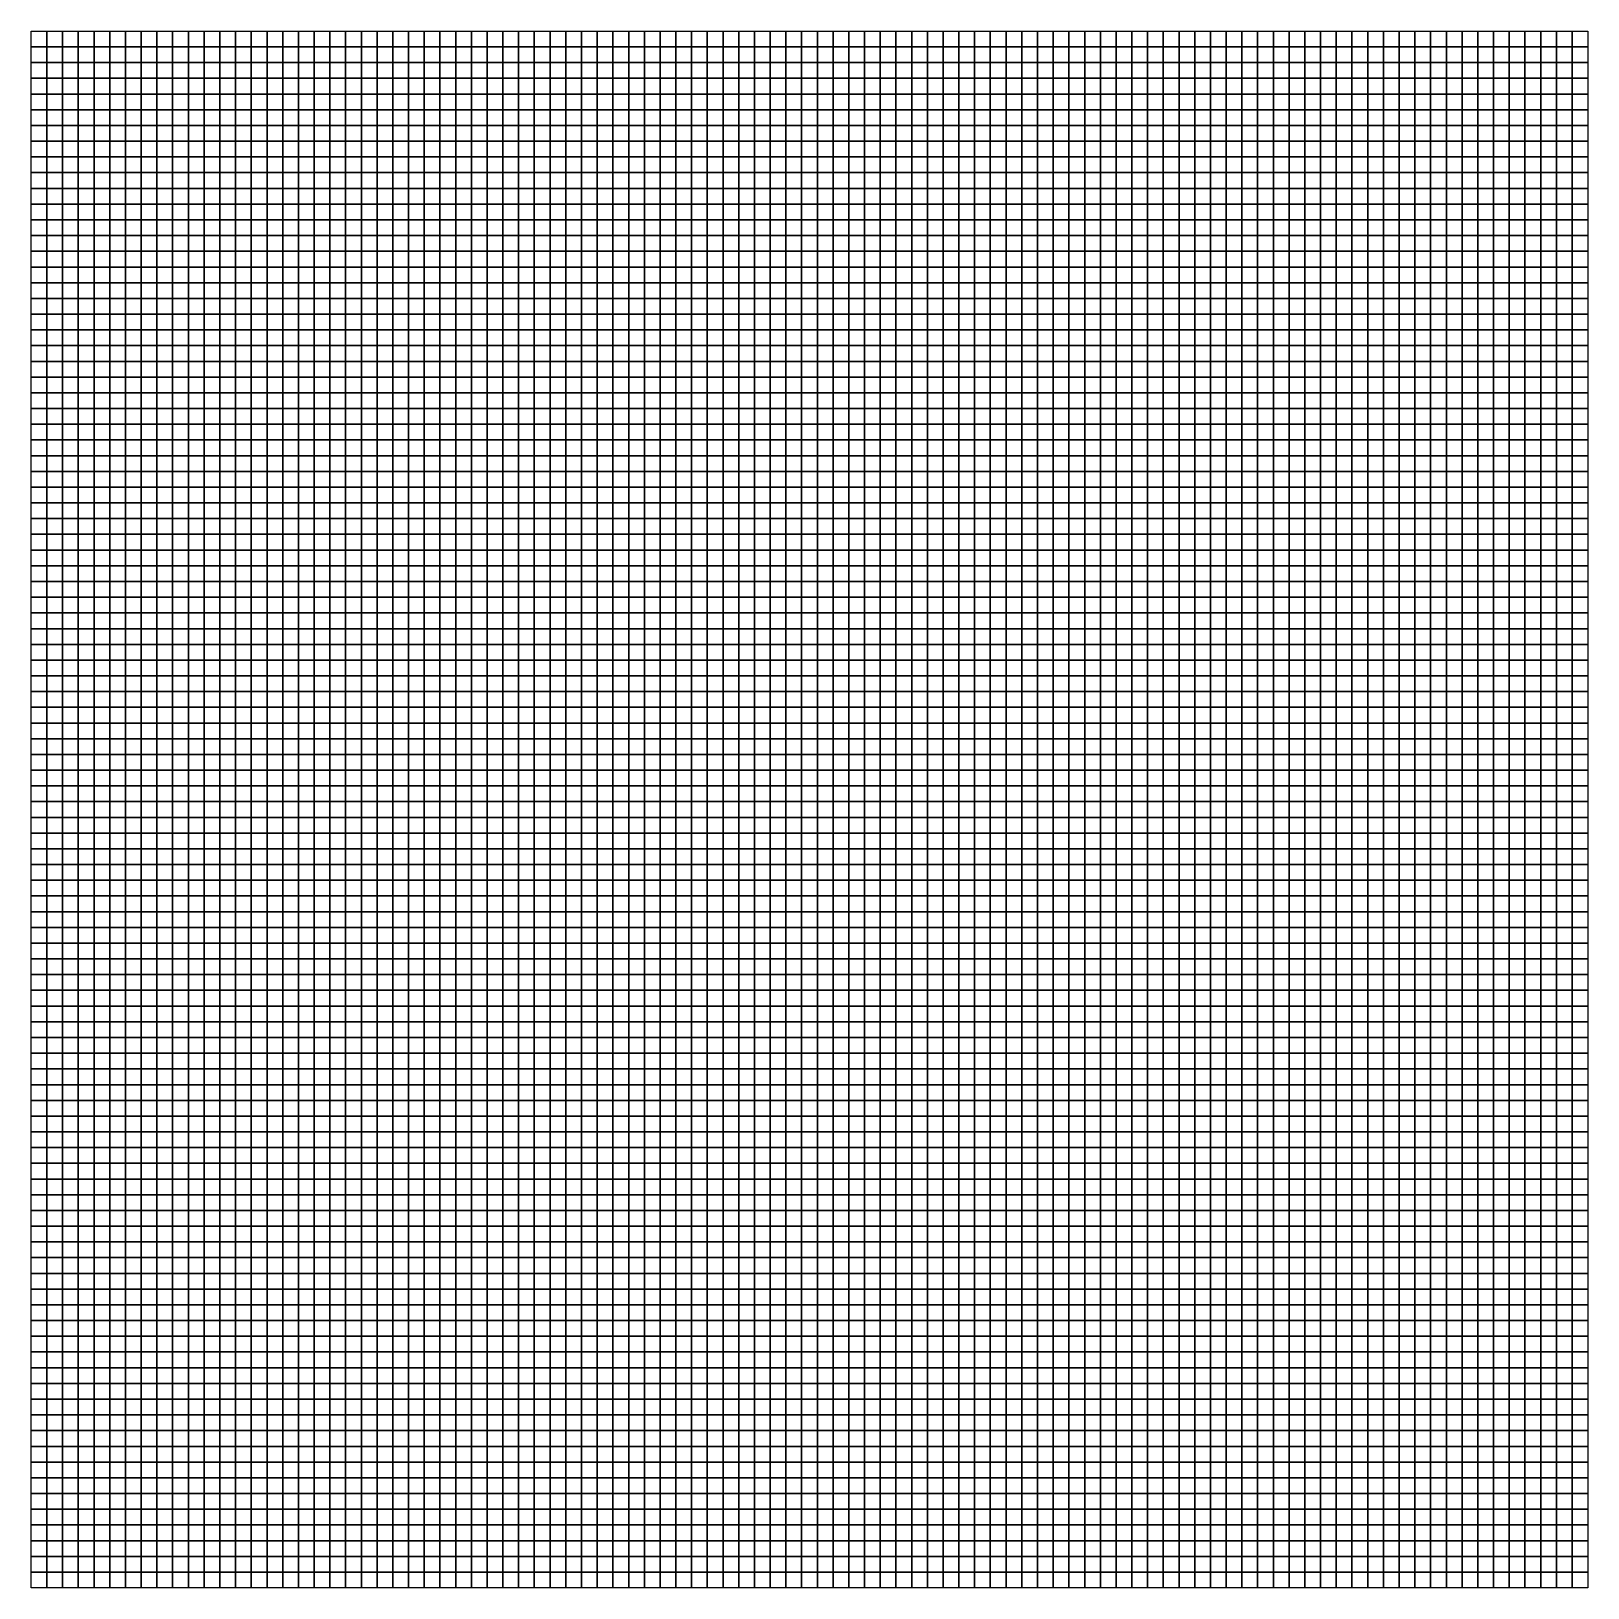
# Model space of a CAD drawing. Extents: x 0 to 99, y 0 to 99.
import ezdxf

# ---------------------------------------------------------------- set-up
doc = ezdxf.new("R2010")
doc.units = 0

msp = doc.modelspace()

# ---------------------------------------------------------------- meshes
mesh = msp.add_polymesh((9, 4))
for k, corner in enumerate([(0, 96, 13.333), (0, 97, 13.922), (0, 98, 14.51), (0, 99, 14.902), (1, 96, 13.922), (1, 97, 14.706), (1, 98, 15.098), (1, 99, 15.686), (2, 96, 14.706), (2, 97, 15.294), (2, 98, 15.686), (2, 99, 16.275), (3, 96, 15.686), (3, 97, 16.275), (3, 98, 16.667), (3, 99, 17.059), (4, 96, 16.667), (4, 97, 17.255), (4, 98, 17.647), (4, 99, 18.039), (5, 96, 17.255), (5, 97, 18.039), (5, 98, 18.431), (5, 99, 19.02), (6, 96, 17.647), (6, 97, 18.627), (6, 98, 19.216), (6, 99, 19.804), (7, 96, 17.843), (7, 97, 18.824), (7, 98, 19.804), (7, 99, 20.588), (8, 96, 17.843), (8, 97, 19.02), (8, 98, 20.196), (8, 99, 21.176)]):
    mesh.set_mesh_vertex(divmod(k, 4), corner)
mesh = msp.add_polymesh((9, 4))
for k, corner in enumerate([(8, 96, 17.843), (8, 97, 19.02), (8, 98, 20.196), (8, 99, 21.176), (9, 96, 18.039), (9, 97, 19.216), (9, 98, 20.588), (9, 99, 21.765), (10, 96, 18.431), (10, 97, 19.804), (10, 98, 21.176), (10, 99, 22.353), (11, 96, 18.627), (11, 97, 20.196), (11, 98, 21.569), (11, 99, 22.941), (12, 96, 18.824), (12, 97, 20.392), (12, 98, 21.961), (12, 99, 23.333), (13, 96, 19.216), (13, 97, 20.784), (13, 98, 22.353), (13, 99, 23.922), (14, 96, 19.804), (14, 97, 21.373), (14, 98, 23.137), (14, 99, 24.706), (15, 96, 20), (15, 97, 21.765), (15, 98, 23.725), (15, 99, 25.294), (16, 96, 20.392), (16, 97, 22.157), (16, 98, 24.118), (16, 99, 25.686)]):
    mesh.set_mesh_vertex(divmod(k, 4), corner)
mesh = msp.add_polymesh((9, 4))
for k, corner in enumerate([(16, 96, 20.392), (16, 97, 22.157), (16, 98, 24.118), (16, 99, 25.686), (17, 96, 20.98), (17, 97, 22.745), (17, 98, 24.51), (17, 99, 26.275), (18, 96, 21.765), (18, 97, 23.333), (18, 98, 25.098), (18, 99, 26.471), (19, 96, 22.353), (19, 97, 24.118), (19, 98, 25.49), (19, 99, 26.863), (20, 96, 23.333), (20, 97, 24.706), (20, 98, 26.275), (20, 99, 27.255), (21, 96, 24.118), (21, 97, 25.49), (21, 98, 26.667), (21, 99, 27.451), (22, 96, 24.706), (22, 97, 25.882), (22, 98, 26.863), (22, 99, 27.451), (23, 96, 24.902), (23, 97, 25.882), (23, 98, 26.667), (23, 99, 27.059), (24, 96, 24.314), (24, 97, 25.294), (24, 98, 25.686), (24, 99, 26.078)]):
    mesh.set_mesh_vertex(divmod(k, 4), corner)
mesh = msp.add_polymesh((9, 4))
for k, corner in enumerate([(24, 96, 24.314), (24, 97, 25.294), (24, 98, 25.686), (24, 99, 26.078), (25, 96, 22.941), (25, 97, 23.725), (25, 98, 24.314), (25, 99, 24.51), (26, 96, 21.569), (26, 97, 22.157), (26, 98, 22.549), (26, 99, 22.745), (27, 96, 20.196), (27, 97, 20.784), (27, 98, 21.176), (27, 99, 21.373), (28, 96, 18.824), (28, 97, 19.412), (28, 98, 19.804), (28, 99, 20.196), (29, 96, 17.647), (29, 97, 18.039), (29, 98, 18.627), (29, 99, 19.02), (30, 96, 16.667), (30, 97, 17.059), (30, 98, 17.647), (30, 99, 18.039), (31, 96, 15.686), (31, 97, 16.275), (31, 98, 16.667), (31, 99, 17.059), (32, 96, 14.902), (32, 97, 15.294), (32, 98, 15.686), (32, 99, 15.882)]):
    mesh.set_mesh_vertex(divmod(k, 4), corner)
mesh = msp.add_polymesh((9, 4))
for k, corner in enumerate([(32, 96, 14.902), (32, 97, 15.294), (32, 98, 15.686), (32, 99, 15.882), (33, 96, 13.922), (33, 97, 14.118), (33, 98, 14.51), (33, 99, 14.706), (34, 96, 13.137), (34, 97, 13.333), (34, 98, 13.529), (34, 99, 13.922), (35, 96, 12.549), (35, 97, 12.941), (35, 98, 13.137), (35, 99, 13.725), (36, 96, 12.157), (36, 97, 12.941), (36, 98, 13.725), (36, 99, 14.51), (37, 96, 12.745), (37, 97, 13.725), (37, 98, 14.706), (37, 99, 15.686), (38, 96, 13.725), (38, 97, 14.706), (38, 98, 15.686), (38, 99, 16.275), (39, 96, 14.51), (39, 97, 15.294), (39, 98, 15.882), (39, 99, 16.275), (40, 96, 14.706), (40, 97, 15.098), (40, 98, 15.294), (40, 99, 15.49)]):
    mesh.set_mesh_vertex(divmod(k, 4), corner)
mesh = msp.add_polymesh((9, 4))
for k, corner in enumerate([(40, 96, 14.706), (40, 97, 15.098), (40, 98, 15.294), (40, 99, 15.49), (41, 96, 13.922), (41, 97, 13.922), (41, 98, 13.922), (41, 99, 13.922), (42, 96, 12.549), (42, 97, 12.549), (42, 98, 12.157), (42, 99, 12.353), (43, 96, 11.373), (43, 97, 11.176), (43, 98, 11.176), (43, 99, 11.373), (44, 96, 10.392), (44, 97, 10.392), (44, 98, 10.588), (44, 99, 10.784), (45, 96, 9.608), (45, 97, 9.608), (45, 98, 9.804), (45, 99, 10.196), (46, 96, 9.02), (46, 97, 9.216), (46, 98, 9.216), (46, 99, 9.412), (47, 96, 8.627), (47, 97, 8.627), (47, 98, 8.627), (47, 99, 8.824), (48, 96, 8.235), (48, 97, 8.235), (48, 98, 8.235), (48, 99, 8.235)]):
    mesh.set_mesh_vertex(divmod(k, 4), corner)
mesh = msp.add_polymesh((9, 4))
for k, corner in enumerate([(48, 96, 8.235), (48, 97, 8.235), (48, 98, 8.235), (48, 99, 8.235), (49, 96, 7.843), (49, 97, 7.647), (49, 98, 7.647), (49, 99, 7.647), (50, 96, 7.255), (50, 97, 7.255), (50, 98, 7.059), (50, 99, 6.863), (51, 96, 6.667), (51, 97, 6.471), (51, 98, 6.078), (51, 99, 6.078), (52, 96, 5.882), (52, 97, 5.686), (52, 98, 5.49), (52, 99, 5.098), (53, 96, 5.098), (53, 97, 5.098), (53, 98, 4.902), (53, 99, 4.706), (54, 96, 4.706), (54, 97, 4.706), (54, 98, 4.706), (54, 99, 4.706), (55, 96, 4.51), (55, 97, 4.706), (55, 98, 5.098), (55, 99, 5.098), (56, 96, 4.51), (56, 97, 5.098), (56, 98, 5.686), (56, 99, 6.078)]):
    mesh.set_mesh_vertex(divmod(k, 4), corner)
mesh = msp.add_polymesh((9, 4))
for k, corner in enumerate([(56, 96, 4.51), (56, 97, 5.098), (56, 98, 5.686), (56, 99, 6.078), (57, 96, 4.902), (57, 97, 5.686), (57, 98, 6.275), (57, 99, 6.863), (58, 96, 5.49), (58, 97, 6.275), (58, 98, 7.059), (58, 99, 7.451), (59, 96, 6.078), (59, 97, 6.667), (59, 98, 7.255), (59, 99, 7.647), (60, 96, 6.667), (60, 97, 7.059), (60, 98, 7.451), (60, 99, 7.647), (61, 96, 6.667), (61, 97, 7.059), (61, 98, 7.255), (61, 99, 7.451), (62, 96, 6.667), (62, 97, 6.863), (62, 98, 7.059), (62, 99, 7.059), (63, 96, 6.078), (63, 97, 6.471), (63, 98, 6.667), (63, 99, 6.667), (64, 96, 5.686), (64, 97, 5.882), (64, 98, 6.078), (64, 99, 6.078)]):
    mesh.set_mesh_vertex(divmod(k, 4), corner)
mesh = msp.add_polymesh((9, 4))
for k, corner in enumerate([(64, 96, 5.686), (64, 97, 5.882), (64, 98, 6.078), (64, 99, 6.078), (65, 96, 5.098), (65, 97, 5.098), (65, 98, 5.294), (65, 99, 5.49), (66, 96, 4.118), (66, 97, 4.51), (66, 98, 4.706), (66, 99, 4.902), (67, 96, 3.725), (67, 97, 3.725), (67, 98, 4.118), (67, 99, 4.51), (68, 96, 3.529), (68, 97, 3.529), (68, 98, 3.725), (68, 99, 4.118), (69, 96, 3.529), (69, 97, 3.529), (69, 98, 3.529), (69, 99, 3.725), (70, 96, 3.529), (70, 97, 3.529), (70, 98, 3.529), (70, 99, 3.725), (71, 96, 3.725), (71, 97, 3.725), (71, 98, 3.529), (71, 99, 3.725), (72, 96, 3.725), (72, 97, 3.725), (72, 98, 3.725), (72, 99, 3.725)]):
    mesh.set_mesh_vertex(divmod(k, 4), corner)
mesh = msp.add_polymesh((9, 4))
for k, corner in enumerate([(72, 96, 3.725), (72, 97, 3.725), (72, 98, 3.725), (72, 99, 3.725), (73, 96, 3.725), (73, 97, 3.725), (73, 98, 3.725), (73, 99, 3.725), (74, 96, 3.922), (74, 97, 3.922), (74, 98, 3.922), (74, 99, 3.922), (75, 96, 4.118), (75, 97, 4.118), (75, 98, 4.118), (75, 99, 3.922), (76, 96, 4.118), (76, 97, 4.118), (76, 98, 4.118), (76, 99, 4.118), (77, 96, 4.314), (77, 97, 4.314), (77, 98, 4.118), (77, 99, 4.118), (78, 96, 4.706), (78, 97, 4.706), (78, 98, 4.314), (78, 99, 4.118), (79, 96, 5.098), (79, 97, 4.706), (79, 98, 4.51), (79, 99, 4.118), (80, 96, 5.294), (80, 97, 5.098), (80, 98, 4.706), (80, 99, 4.314)]):
    mesh.set_mesh_vertex(divmod(k, 4), corner)
mesh = msp.add_polymesh((9, 4))
for k, corner in enumerate([(80, 96, 5.294), (80, 97, 5.098), (80, 98, 4.706), (80, 99, 4.314), (81, 96, 5.686), (81, 97, 5.49), (81, 98, 5.098), (81, 99, 4.706), (82, 96, 5.882), (82, 97, 6.078), (82, 98, 5.882), (82, 99, 5.098), (83, 96, 6.667), (83, 97, 6.863), (83, 98, 6.667), (83, 99, 5.882), (84, 96, 7.451), (84, 97, 8.039), (84, 98, 7.843), (84, 99, 6.667), (85, 96, 8.627), (85, 97, 9.216), (85, 98, 9.02), (85, 99, 7.647), (86, 96, 10), (86, 97, 10.196), (86, 98, 9.804), (86, 99, 8.235), (87, 96, 10.784), (87, 97, 10.98), (87, 98, 10.392), (87, 99, 8.824), (88, 96, 11.373), (88, 97, 11.373), (88, 98, 10.98), (88, 99, 9.412)]):
    mesh.set_mesh_vertex(divmod(k, 4), corner)
mesh = msp.add_polymesh((9, 4))
for k, corner in enumerate([(88, 96, 11.373), (88, 97, 11.373), (88, 98, 10.98), (88, 99, 9.412), (89, 96, 11.765), (89, 97, 11.765), (89, 98, 11.373), (89, 99, 10.196), (90, 96, 12.157), (90, 97, 12.157), (90, 98, 11.765), (90, 99, 10.98), (91, 96, 12.549), (91, 97, 12.549), (91, 98, 12.157), (91, 99, 11.765), (92, 96, 12.941), (92, 97, 13.137), (92, 98, 12.941), (92, 99, 12.353), (93, 96, 13.333), (93, 97, 13.725), (93, 98, 13.529), (93, 99, 12.941), (94, 96, 13.529), (94, 97, 13.725), (94, 98, 13.725), (94, 99, 12.941), (95, 96, 13.725), (95, 97, 13.922), (95, 98, 13.725), (95, 99, 12.745), (96, 96, 13.725), (96, 97, 13.922), (96, 98, 13.725), (96, 99, 12.745)]):
    mesh.set_mesh_vertex(divmod(k, 4), corner)
mesh = msp.add_polymesh((4, 4))
for k, corner in enumerate([(96, 96, 13.725), (96, 97, 13.922), (96, 98, 13.725), (96, 99, 12.745), (97, 96, 13.725), (97, 97, 13.922), (97, 98, 13.529), (97, 99, 12.353), (98, 96, 13.922), (98, 97, 14.118), (98, 98, 13.333), (98, 99, 12.157), (99, 96, 14.118), (99, 97, 14.118), (99, 98, 13.333), (99, 99, 11.961)]):
    mesh.set_mesh_vertex(divmod(k, 4), corner)
mesh = msp.add_polymesh((9, 9))
for k, corner in enumerate([(0, 88, 8.039), (0, 89, 8.824), (0, 90, 9.608), (0, 91, 10.196), (0, 92, 10.784), (0, 93, 11.176), (0, 94, 11.765), (0, 95, 12.549), (0, 96, 13.333), (1, 88, 9.02), (1, 89, 9.608), (1, 90, 10.392), (1, 91, 10.98), (1, 92, 11.569), (1, 93, 11.961), (1, 94, 12.549), (1, 95, 13.137), (1, 96, 13.922), (2, 88, 10.196), (2, 89, 10.784), (2, 90, 11.176), (2, 91, 11.765), (2, 92, 12.157), (2, 93, 12.745), (2, 94, 13.529), (2, 95, 14.118), (2, 96, 14.706), (3, 88, 11.176), (3, 89, 11.373), (3, 90, 11.961), (3, 91, 12.353), (3, 92, 12.941), (3, 93, 13.725), (3, 94, 14.314), (3, 95, 15.098), (3, 96, 15.686), (4, 88, 11.373), (4, 89, 11.765), (4, 90, 12.157), (4, 91, 12.745), (4, 92, 13.529), (4, 93, 14.118), (4, 94, 15.098), (4, 95, 15.882), (4, 96, 16.667), (5, 88, 11.176), (5, 89, 11.569), (5, 90, 12.157), (5, 91, 12.745), (5, 92, 13.725), (5, 93, 14.706), (5, 94, 15.49), (5, 95, 16.471), (5, 96, 17.255), (6, 88, 10.392), (6, 89, 10.784), (6, 90, 11.765), (6, 91, 12.745), (6, 92, 13.725), (6, 93, 14.706), (6, 94, 15.686), (6, 95, 16.667), (6, 96, 17.647), (7, 88, 9.804), (7, 89, 10.392), (7, 90, 11.373), (7, 91, 12.549), (7, 92, 13.529), (7, 93, 14.51), (7, 94, 15.49), (7, 95, 16.667), (7, 96, 17.843), (8, 88, 9.608), (8, 89, 10.392), (8, 90, 11.176), (8, 91, 12.157), (8, 92, 13.137), (8, 93, 14.314), (8, 94, 15.294), (8, 95, 16.667), (8, 96, 17.843)]):
    mesh.set_mesh_vertex(divmod(k, 9), corner)
mesh = msp.add_polymesh((9, 9))
for k, corner in enumerate([(8, 88, 9.608), (8, 89, 10.392), (8, 90, 11.176), (8, 91, 12.157), (8, 92, 13.137), (8, 93, 14.314), (8, 94, 15.294), (8, 95, 16.667), (8, 96, 17.843), (9, 88, 9.608), (9, 89, 10.588), (9, 90, 11.373), (9, 91, 12.157), (9, 92, 13.137), (9, 93, 14.118), (9, 94, 15.294), (9, 95, 16.667), (9, 96, 18.039), (10, 88, 10), (10, 89, 10.784), (10, 90, 11.765), (10, 91, 12.353), (10, 92, 13.137), (10, 93, 14.314), (10, 94, 15.686), (10, 95, 17.059), (10, 96, 18.431), (11, 88, 10.196), (11, 89, 11.176), (11, 90, 11.961), (11, 91, 12.745), (11, 92, 13.529), (11, 93, 14.51), (11, 94, 15.686), (11, 95, 17.059), (11, 96, 18.627), (12, 88, 10.588), (12, 89, 10.98), (12, 90, 11.961), (12, 91, 12.941), (12, 92, 13.725), (12, 93, 14.706), (12, 94, 15.686), (12, 95, 17.255), (12, 96, 18.824), (13, 88, 10.98), (13, 89, 11.176), (13, 90, 11.765), (13, 91, 12.745), (13, 92, 13.922), (13, 93, 14.902), (13, 94, 16.078), (13, 95, 17.647), (13, 96, 19.216), (14, 88, 11.765), (14, 89, 11.765), (14, 90, 11.961), (14, 91, 12.745), (14, 92, 13.725), (14, 93, 14.902), (14, 94, 16.275), (14, 95, 17.843), (14, 96, 19.804), (15, 88, 12.549), (15, 89, 12.353), (15, 90, 12.353), (15, 91, 13.137), (15, 92, 13.922), (15, 93, 15.098), (15, 94, 16.275), (15, 95, 18.235), (15, 96, 20), (16, 88, 13.333), (16, 89, 12.941), (16, 90, 12.941), (16, 91, 13.333), (16, 92, 14.118), (16, 93, 15.294), (16, 94, 16.667), (16, 95, 18.431), (16, 96, 20.392)]):
    mesh.set_mesh_vertex(divmod(k, 9), corner)
mesh = msp.add_polymesh((9, 9))
for k, corner in enumerate([(16, 88, 13.333), (16, 89, 12.941), (16, 90, 12.941), (16, 91, 13.333), (16, 92, 14.118), (16, 93, 15.294), (16, 94, 16.667), (16, 95, 18.431), (16, 96, 20.392), (17, 88, 14.118), (17, 89, 13.725), (17, 90, 13.529), (17, 91, 13.725), (17, 92, 14.706), (17, 93, 15.686), (17, 94, 17.255), (17, 95, 19.02), (17, 96, 20.98), (18, 88, 15.098), (18, 89, 14.51), (18, 90, 14.118), (18, 91, 14.51), (18, 92, 15.294), (18, 93, 16.471), (18, 94, 17.843), (18, 95, 19.804), (18, 96, 21.765), (19, 88, 15.882), (19, 89, 15.49), (19, 90, 15.294), (19, 91, 15.686), (19, 92, 16.275), (19, 93, 17.451), (19, 94, 18.824), (19, 95, 20.588), (19, 96, 22.353), (20, 88, 16.667), (20, 89, 16.471), (20, 90, 16.471), (20, 91, 17.059), (20, 92, 17.647), (20, 93, 18.824), (20, 94, 19.804), (20, 95, 21.569), (20, 96, 23.333), (21, 88, 17.647), (21, 89, 17.451), (21, 90, 17.647), (21, 91, 18.431), (21, 92, 19.216), (21, 93, 20), (21, 94, 21.176), (21, 95, 22.549), (21, 96, 24.118), (22, 88, 18.235), (22, 89, 18.235), (22, 90, 18.824), (22, 91, 19.608), (22, 92, 20.392), (22, 93, 21.176), (22, 94, 22.157), (22, 95, 23.333), (22, 96, 24.706), (23, 88, 19.02), (23, 89, 19.02), (23, 90, 19.804), (23, 91, 20.392), (23, 92, 21.176), (23, 93, 21.765), (23, 94, 22.745), (23, 95, 23.725), (23, 96, 24.902), (24, 88, 19.412), (24, 89, 19.412), (24, 90, 19.804), (24, 91, 20.196), (24, 92, 20.784), (24, 93, 21.176), (24, 94, 22.157), (24, 95, 23.333), (24, 96, 24.314)]):
    mesh.set_mesh_vertex(divmod(k, 9), corner)
mesh = msp.add_polymesh((9, 9))
for k, corner in enumerate([(24, 88, 19.412), (24, 89, 19.412), (24, 90, 19.804), (24, 91, 20.196), (24, 92, 20.784), (24, 93, 21.176), (24, 94, 22.157), (24, 95, 23.333), (24, 96, 24.314), (25, 88, 19.216), (25, 89, 19.216), (25, 90, 19.216), (25, 91, 19.412), (25, 92, 19.804), (25, 93, 20.196), (25, 94, 20.784), (25, 95, 21.961), (25, 96, 22.941), (26, 88, 18.627), (26, 89, 18.431), (26, 90, 18.235), (26, 91, 18.235), (26, 92, 18.627), (26, 93, 19.02), (26, 94, 19.608), (26, 95, 20.588), (26, 96, 21.569), (27, 88, 17.451), (27, 89, 17.255), (27, 90, 17.059), (27, 91, 17.059), (27, 92, 17.255), (27, 93, 17.843), (27, 94, 18.431), (27, 95, 19.216), (27, 96, 20.196), (28, 88, 16.078), (28, 89, 15.686), (28, 90, 15.686), (28, 91, 15.686), (28, 92, 16.275), (28, 93, 16.667), (28, 94, 17.255), (28, 95, 18.235), (28, 96, 18.824), (29, 88, 14.706), (29, 89, 14.706), (29, 90, 14.706), (29, 91, 14.706), (29, 92, 15.294), (29, 93, 15.882), (29, 94, 16.471), (29, 95, 17.059), (29, 96, 17.647), (30, 88, 13.922), (30, 89, 13.725), (30, 90, 13.725), (30, 91, 14.118), (30, 92, 14.51), (30, 93, 15.098), (30, 94, 15.686), (30, 95, 16.078), (30, 96, 16.667), (31, 88, 13.137), (31, 89, 13.137), (31, 90, 13.137), (31, 91, 13.333), (31, 92, 13.725), (31, 93, 14.314), (31, 94, 14.902), (31, 95, 15.294), (31, 96, 15.686), (32, 88, 12.745), (32, 89, 12.549), (32, 90, 12.549), (32, 91, 12.745), (32, 92, 13.137), (32, 93, 13.725), (32, 94, 14.118), (32, 95, 14.51), (32, 96, 14.902)]):
    mesh.set_mesh_vertex(divmod(k, 9), corner)
mesh = msp.add_polymesh((9, 9))
for k, corner in enumerate([(32, 88, 12.745), (32, 89, 12.549), (32, 90, 12.549), (32, 91, 12.745), (32, 92, 13.137), (32, 93, 13.725), (32, 94, 14.118), (32, 95, 14.51), (32, 96, 14.902), (33, 88, 11.961), (33, 89, 11.961), (33, 90, 12.157), (33, 91, 12.157), (33, 92, 12.745), (33, 93, 13.137), (33, 94, 13.529), (33, 95, 13.725), (33, 96, 13.922), (34, 88, 11.569), (34, 89, 11.569), (34, 90, 11.765), (34, 91, 11.765), (34, 92, 12.157), (34, 93, 12.549), (34, 94, 12.745), (34, 95, 12.941), (34, 96, 13.137), (35, 88, 10.784), (35, 89, 10.98), (35, 90, 11.176), (35, 91, 11.373), (35, 92, 11.765), (35, 93, 11.765), (35, 94, 12.157), (35, 95, 12.157), (35, 96, 12.549), (36, 88, 10.196), (36, 89, 10.196), (36, 90, 10.588), (36, 91, 10.784), (36, 92, 11.176), (36, 93, 11.176), (36, 94, 11.569), (36, 95, 11.961), (36, 96, 12.157), (37, 88, 10), (37, 89, 9.804), (37, 90, 10.196), (37, 91, 10.392), (37, 92, 10.784), (37, 93, 10.98), (37, 94, 11.373), (37, 95, 11.961), (37, 96, 12.745), (38, 88, 9.804), (38, 89, 9.608), (38, 90, 9.804), (38, 91, 10.196), (38, 92, 10.588), (38, 93, 10.98), (38, 94, 11.765), (38, 95, 12.745), (38, 96, 13.725), (39, 88, 9.412), (39, 89, 9.216), (39, 90, 9.608), (39, 91, 10), (39, 92, 10.784), (39, 93, 11.176), (39, 94, 12.157), (39, 95, 13.333), (39, 96, 14.51), (40, 88, 9.02), (40, 89, 9.216), (40, 90, 9.608), (40, 91, 10), (40, 92, 10.784), (40, 93, 11.373), (40, 94, 12.549), (40, 95, 13.725), (40, 96, 14.706)]):
    mesh.set_mesh_vertex(divmod(k, 9), corner)
mesh = msp.add_polymesh((9, 9))
for k, corner in enumerate([(40, 88, 9.02), (40, 89, 9.216), (40, 90, 9.608), (40, 91, 10), (40, 92, 10.784), (40, 93, 11.373), (40, 94, 12.549), (40, 95, 13.725), (40, 96, 14.706), (41, 88, 8.824), (41, 89, 9.02), (41, 90, 9.412), (41, 91, 10), (41, 92, 10.588), (41, 93, 11.176), (41, 94, 12.157), (41, 95, 13.137), (41, 96, 13.922), (42, 88, 8.824), (42, 89, 9.216), (42, 90, 9.412), (42, 91, 10), (42, 92, 10.392), (42, 93, 10.784), (42, 94, 11.373), (42, 95, 12.157), (42, 96, 12.549), (43, 88, 9.02), (43, 89, 9.216), (43, 90, 9.608), (43, 91, 9.804), (43, 92, 10), (43, 93, 10.196), (43, 94, 10.588), (43, 95, 10.98), (43, 96, 11.373), (44, 88, 9.216), (44, 89, 9.608), (44, 90, 9.804), (44, 91, 9.804), (44, 92, 9.608), (44, 93, 9.608), (44, 94, 9.608), (44, 95, 10.196), (44, 96, 10.392), (45, 88, 9.608), (45, 89, 10), (45, 90, 10), (45, 91, 9.804), (45, 92, 9.412), (45, 93, 9.216), (45, 94, 9.216), (45, 95, 9.412), (45, 96, 9.608), (46, 88, 10.196), (46, 89, 10.196), (46, 90, 10.196), (46, 91, 9.804), (46, 92, 9.216), (46, 93, 8.627), (46, 94, 8.627), (46, 95, 8.627), (46, 96, 9.02), (47, 88, 10.196), (47, 89, 10.196), (47, 90, 10), (47, 91, 9.608), (47, 92, 9.02), (47, 93, 8.431), (47, 94, 8.235), (47, 95, 8.431), (47, 96, 8.627), (48, 88, 9.804), (48, 89, 9.804), (48, 90, 9.608), (48, 91, 9.216), (48, 92, 8.627), (48, 93, 8.235), (48, 94, 8.039), (48, 95, 8.235), (48, 96, 8.235)]):
    mesh.set_mesh_vertex(divmod(k, 9), corner)
mesh = msp.add_polymesh((9, 9))
for k, corner in enumerate([(48, 88, 9.804), (48, 89, 9.804), (48, 90, 9.608), (48, 91, 9.216), (48, 92, 8.627), (48, 93, 8.235), (48, 94, 8.039), (48, 95, 8.235), (48, 96, 8.235), (49, 88, 9.02), (49, 89, 9.02), (49, 90, 8.824), (49, 91, 8.627), (49, 92, 8.235), (49, 93, 7.843), (49, 94, 7.843), (49, 95, 7.843), (49, 96, 7.843), (50, 88, 8.235), (50, 89, 8.235), (50, 90, 8.235), (50, 91, 8.039), (50, 92, 7.843), (50, 93, 7.647), (50, 94, 7.451), (50, 95, 7.451), (50, 96, 7.255), (51, 88, 7.451), (51, 89, 7.647), (51, 90, 7.647), (51, 91, 7.647), (51, 92, 7.255), (51, 93, 7.059), (51, 94, 6.863), (51, 95, 6.863), (51, 96, 6.667), (52, 88, 7.255), (52, 89, 7.255), (52, 90, 7.059), (52, 91, 6.863), (52, 92, 6.667), (52, 93, 6.275), (52, 94, 6.078), (52, 95, 6.078), (52, 96, 5.882), (53, 88, 6.667), (53, 89, 6.667), (53, 90, 6.471), (53, 91, 6.078), (53, 92, 5.882), (53, 93, 5.686), (53, 94, 5.49), (53, 95, 5.294), (53, 96, 5.098), (54, 88, 6.078), (54, 89, 6.078), (54, 90, 5.686), (54, 91, 5.49), (54, 92, 5.098), (54, 93, 4.902), (54, 94, 4.706), (54, 95, 4.706), (54, 96, 4.706), (55, 88, 5.49), (55, 89, 5.294), (55, 90, 5.098), (55, 91, 4.706), (55, 92, 4.51), (55, 93, 4.314), (55, 94, 4.314), (55, 95, 4.314), (55, 96, 4.51), (56, 88, 4.706), (56, 89, 4.706), (56, 90, 4.314), (56, 91, 4.118), (56, 92, 4.118), (56, 93, 3.922), (56, 94, 4.118), (56, 95, 4.118), (56, 96, 4.51)]):
    mesh.set_mesh_vertex(divmod(k, 9), corner)
mesh = msp.add_polymesh((9, 9))
for k, corner in enumerate([(56, 88, 4.706), (56, 89, 4.706), (56, 90, 4.314), (56, 91, 4.118), (56, 92, 4.118), (56, 93, 3.922), (56, 94, 4.118), (56, 95, 4.118), (56, 96, 4.51), (57, 88, 4.118), (57, 89, 4.118), (57, 90, 4.118), (57, 91, 3.922), (57, 92, 3.922), (57, 93, 3.725), (57, 94, 4.118), (57, 95, 4.314), (57, 96, 4.902), (58, 88, 3.725), (58, 89, 3.725), (58, 90, 3.725), (58, 91, 3.725), (58, 92, 3.725), (58, 93, 3.922), (58, 94, 4.314), (58, 95, 4.902), (58, 96, 5.49), (59, 88, 3.725), (59, 89, 3.725), (59, 90, 3.725), (59, 91, 3.725), (59, 92, 3.922), (59, 93, 4.118), (59, 94, 4.706), (59, 95, 5.49), (59, 96, 6.078), (60, 88, 3.529), (60, 89, 3.725), (60, 90, 3.725), (60, 91, 3.922), (60, 92, 4.314), (60, 93, 4.706), (60, 94, 5.294), (60, 95, 6.078), (60, 96, 6.667), (61, 88, 3.529), (61, 89, 3.529), (61, 90, 3.725), (61, 91, 4.118), (61, 92, 4.706), (61, 93, 5.294), (61, 94, 5.686), (61, 95, 6.275), (61, 96, 6.667), (62, 88, 3.333), (62, 89, 3.333), (62, 90, 3.725), (62, 91, 4.118), (62, 92, 4.902), (62, 93, 5.686), (62, 94, 6.078), (62, 95, 6.275), (62, 96, 6.667), (63, 88, 3.137), (63, 89, 3.137), (63, 90, 3.529), (63, 91, 4.118), (63, 92, 4.902), (63, 93, 5.686), (63, 94, 5.882), (63, 95, 6.078), (63, 96, 6.078), (64, 88, 3.137), (64, 89, 3.137), (64, 90, 3.333), (64, 91, 3.725), (64, 92, 4.51), (64, 93, 5.098), (64, 94, 5.49), (64, 95, 5.49), (64, 96, 5.686)]):
    mesh.set_mesh_vertex(divmod(k, 9), corner)
mesh = msp.add_polymesh((9, 9))
for k, corner in enumerate([(64, 88, 3.137), (64, 89, 3.137), (64, 90, 3.333), (64, 91, 3.725), (64, 92, 4.51), (64, 93, 5.098), (64, 94, 5.49), (64, 95, 5.49), (64, 96, 5.686), (65, 88, 3.137), (65, 89, 3.137), (65, 90, 3.137), (65, 91, 3.529), (65, 92, 3.922), (65, 93, 4.314), (65, 94, 4.706), (65, 95, 4.902), (65, 96, 5.098), (66, 88, 3.137), (66, 89, 3.137), (66, 90, 3.137), (66, 91, 3.137), (66, 92, 3.333), (66, 93, 3.529), (66, 94, 3.725), (66, 95, 4.118), (66, 96, 4.118), (67, 88, 3.137), (67, 89, 3.137), (67, 90, 3.137), (67, 91, 3.137), (67, 92, 3.137), (67, 93, 3.137), (67, 94, 3.137), (67, 95, 3.529), (67, 96, 3.725), (68, 88, 3.137), (68, 89, 3.137), (68, 90, 3.137), (68, 91, 2.941), (68, 92, 2.941), (68, 93, 2.941), (68, 94, 3.137), (68, 95, 3.333), (68, 96, 3.529), (69, 88, 3.137), (69, 89, 3.137), (69, 90, 3.137), (69, 91, 3.137), (69, 92, 2.941), (69, 93, 2.941), (69, 94, 3.137), (69, 95, 3.333), (69, 96, 3.529), (70, 88, 3.137), (70, 89, 3.137), (70, 90, 3.137), (70, 91, 3.137), (70, 92, 3.137), (70, 93, 3.137), (70, 94, 3.137), (70, 95, 3.529), (70, 96, 3.529), (71, 88, 3.137), (71, 89, 3.137), (71, 90, 3.137), (71, 91, 3.137), (71, 92, 3.137), (71, 93, 3.137), (71, 94, 3.333), (71, 95, 3.529), (71, 96, 3.725), (72, 88, 3.137), (72, 89, 3.137), (72, 90, 3.137), (72, 91, 3.137), (72, 92, 3.333), (72, 93, 3.333), (72, 94, 3.529), (72, 95, 3.725), (72, 96, 3.725)]):
    mesh.set_mesh_vertex(divmod(k, 9), corner)
mesh = msp.add_polymesh((9, 9))
for k, corner in enumerate([(72, 88, 3.137), (72, 89, 3.137), (72, 90, 3.137), (72, 91, 3.137), (72, 92, 3.333), (72, 93, 3.333), (72, 94, 3.529), (72, 95, 3.725), (72, 96, 3.725), (73, 88, 3.137), (73, 89, 3.137), (73, 90, 3.137), (73, 91, 3.333), (73, 92, 3.529), (73, 93, 3.725), (73, 94, 3.725), (73, 95, 3.725), (73, 96, 3.725), (74, 88, 3.137), (74, 89, 3.137), (74, 90, 3.333), (74, 91, 3.529), (74, 92, 3.725), (74, 93, 3.922), (74, 94, 3.922), (74, 95, 3.922), (74, 96, 3.922), (75, 88, 3.529), (75, 89, 3.529), (75, 90, 3.725), (75, 91, 3.725), (75, 92, 4.118), (75, 93, 4.314), (75, 94, 4.118), (75, 95, 4.118), (75, 96, 4.118), (76, 88, 3.922), (76, 89, 3.922), (76, 90, 4.118), (76, 91, 4.118), (76, 92, 4.51), (76, 93, 4.706), (76, 94, 4.51), (76, 95, 4.314), (76, 96, 4.118), (77, 88, 4.902), (77, 89, 4.706), (77, 90, 4.706), (77, 91, 4.902), (77, 92, 4.902), (77, 93, 4.902), (77, 94, 4.706), (77, 95, 4.51), (77, 96, 4.314), (78, 88, 5.882), (78, 89, 5.882), (78, 90, 5.686), (78, 91, 5.686), (78, 92, 5.49), (78, 93, 5.294), (78, 94, 5.098), (78, 95, 4.902), (78, 96, 4.706), (79, 88, 7.255), (79, 89, 7.059), (79, 90, 6.667), (79, 91, 6.471), (79, 92, 6.078), (79, 93, 5.686), (79, 94, 5.49), (79, 95, 5.294), (79, 96, 5.098), (80, 88, 8.431), (80, 89, 8.039), (80, 90, 7.647), (80, 91, 7.255), (80, 92, 6.667), (80, 93, 6.078), (80, 94, 5.882), (80, 95, 5.686), (80, 96, 5.294)]):
    mesh.set_mesh_vertex(divmod(k, 9), corner)
mesh = msp.add_polymesh((9, 9))
for k, corner in enumerate([(80, 88, 8.431), (80, 89, 8.039), (80, 90, 7.647), (80, 91, 7.255), (80, 92, 6.667), (80, 93, 6.078), (80, 94, 5.882), (80, 95, 5.686), (80, 96, 5.294), (81, 88, 9.412), (81, 89, 8.824), (81, 90, 8.235), (81, 91, 7.451), (81, 92, 6.667), (81, 93, 6.078), (81, 94, 6.078), (81, 95, 5.686), (81, 96, 5.686), (82, 88, 10.196), (82, 89, 9.216), (82, 90, 8.431), (82, 91, 7.647), (82, 92, 6.863), (82, 93, 6.275), (82, 94, 6.078), (82, 95, 5.882), (82, 96, 5.882), (83, 88, 10.784), (83, 89, 9.608), (83, 90, 8.627), (83, 91, 7.647), (83, 92, 7.059), (83, 93, 6.471), (83, 94, 6.275), (83, 95, 6.275), (83, 96, 6.667), (84, 88, 10.98), (84, 89, 10), (84, 90, 8.824), (84, 91, 7.843), (84, 92, 7.255), (84, 93, 6.667), (84, 94, 6.667), (84, 95, 7.059), (84, 96, 7.451), (85, 88, 11.176), (85, 89, 10.196), (85, 90, 9.02), (85, 91, 8.039), (85, 92, 7.255), (85, 93, 6.863), (85, 94, 7.451), (85, 95, 8.235), (85, 96, 8.627), (86, 88, 11.569), (86, 89, 10.392), (86, 90, 9.216), (86, 91, 8.235), (86, 92, 7.255), (86, 93, 7.255), (86, 94, 8.235), (86, 95, 9.216), (86, 96, 10), (87, 88, 11.373), (87, 89, 10.196), (87, 90, 9.216), (87, 91, 8.235), (87, 92, 7.451), (87, 93, 7.647), (87, 94, 8.824), (87, 95, 10.196), (87, 96, 10.784), (88, 88, 11.176), (88, 89, 10.196), (88, 90, 9.216), (88, 91, 8.235), (88, 92, 7.843), (88, 93, 8.235), (88, 94, 9.412), (88, 95, 10.784), (88, 96, 11.373)]):
    mesh.set_mesh_vertex(divmod(k, 9), corner)
mesh = msp.add_polymesh((9, 9))
for k, corner in enumerate([(88, 88, 11.176), (88, 89, 10.196), (88, 90, 9.216), (88, 91, 8.235), (88, 92, 7.843), (88, 93, 8.235), (88, 94, 9.412), (88, 95, 10.784), (88, 96, 11.373), (89, 88, 10.98), (89, 89, 9.804), (89, 90, 8.824), (89, 91, 8.431), (89, 92, 8.235), (89, 93, 8.627), (89, 94, 9.804), (89, 95, 11.176), (89, 96, 11.765), (90, 88, 10.98), (90, 89, 9.608), (90, 90, 8.627), (90, 91, 8.431), (90, 92, 8.431), (90, 93, 9.216), (90, 94, 10.392), (90, 95, 11.765), (90, 96, 12.157), (91, 88, 11.176), (91, 89, 9.804), (91, 90, 8.627), (91, 91, 8.627), (91, 92, 8.824), (91, 93, 9.608), (91, 94, 10.98), (91, 95, 12.157), (91, 96, 12.549), (92, 88, 11.373), (92, 89, 10.196), (92, 90, 9.02), (92, 91, 9.02), (92, 92, 9.216), (92, 93, 10.196), (92, 94, 11.373), (92, 95, 12.549), (92, 96, 12.941), (93, 88, 11.569), (93, 89, 10.392), (93, 90, 9.608), (93, 91, 9.412), (93, 92, 9.608), (93, 93, 10.392), (93, 94, 11.765), (93, 95, 12.745), (93, 96, 13.333), (94, 88, 12.157), (94, 89, 10.98), (94, 90, 10), (94, 91, 9.804), (94, 92, 9.804), (94, 93, 10.588), (94, 94, 11.765), (94, 95, 12.941), (94, 96, 13.529), (95, 88, 12.745), (95, 89, 11.569), (95, 90, 10.392), (95, 91, 10.196), (95, 92, 10.196), (95, 93, 10.784), (95, 94, 11.765), (95, 95, 12.941), (95, 96, 13.725), (96, 88, 13.333), (96, 89, 12.157), (96, 90, 10.98), (96, 91, 10.588), (96, 92, 10.588), (96, 93, 10.98), (96, 94, 11.961), (96, 95, 13.137), (96, 96, 13.725)]):
    mesh.set_mesh_vertex(divmod(k, 9), corner)
mesh = msp.add_polymesh((4, 9))
for k, corner in enumerate([(96, 88, 13.333), (96, 89, 12.157), (96, 90, 10.98), (96, 91, 10.588), (96, 92, 10.588), (96, 93, 10.98), (96, 94, 11.961), (96, 95, 13.137), (96, 96, 13.725), (97, 88, 13.725), (97, 89, 12.353), (97, 90, 11.373), (97, 91, 10.98), (97, 92, 10.784), (97, 93, 11.373), (97, 94, 12.157), (97, 95, 13.137), (97, 96, 13.725), (98, 88, 13.529), (98, 89, 12.549), (98, 90, 11.765), (98, 91, 11.373), (98, 92, 11.373), (98, 93, 11.765), (98, 94, 12.745), (98, 95, 13.725), (98, 96, 13.922), (99, 88, 13.333), (99, 89, 12.353), (99, 90, 11.765), (99, 91, 11.765), (99, 92, 11.765), (99, 93, 12.353), (99, 94, 13.137), (99, 95, 14.118), (99, 96, 14.118)]):
    mesh.set_mesh_vertex(divmod(k, 9), corner)
mesh = msp.add_polymesh((9, 9))
for k, corner in enumerate([(0, 80, 7.647), (0, 81, 7.255), (0, 82, 6.863), (0, 83, 6.667), (0, 84, 6.471), (0, 85, 6.471), (0, 86, 6.667), (0, 87, 7.255), (0, 88, 8.039), (1, 80, 6.863), (1, 81, 6.471), (1, 82, 6.078), (1, 83, 6.078), (1, 84, 6.078), (1, 85, 6.667), (1, 86, 7.451), (1, 87, 8.235), (1, 88, 9.02), (2, 80, 6.275), (2, 81, 5.882), (2, 82, 5.686), (2, 83, 5.882), (2, 84, 6.275), (2, 85, 7.451), (2, 86, 8.627), (2, 87, 9.608), (2, 88, 10.196), (3, 80, 5.882), (3, 81, 5.49), (3, 82, 5.686), (3, 83, 6.078), (3, 84, 6.863), (3, 85, 8.235), (3, 86, 9.608), (3, 87, 10.588), (3, 88, 11.176), (4, 80, 5.686), (4, 81, 5.294), (4, 82, 5.686), (4, 83, 6.275), (4, 84, 7.255), (4, 85, 8.627), (4, 86, 10.196), (4, 87, 11.176), (4, 88, 11.373), (5, 80, 5.686), (5, 81, 5.098), (5, 82, 5.49), (5, 83, 6.078), (5, 84, 7.255), (5, 85, 8.627), (5, 86, 10.196), (5, 87, 10.784), (5, 88, 11.176), (6, 80, 5.686), (6, 81, 5.294), (6, 82, 5.49), (6, 83, 6.078), (6, 84, 6.667), (6, 85, 8.235), (6, 86, 9.412), (6, 87, 10.196), (6, 88, 10.392), (7, 80, 5.098), (7, 81, 5.098), (7, 82, 5.49), (7, 83, 5.882), (7, 84, 6.471), (7, 85, 7.647), (7, 86, 8.627), (7, 87, 9.412), (7, 88, 9.804), (8, 80, 5.098), (8, 81, 5.098), (8, 82, 5.686), (8, 83, 6.078), (8, 84, 6.667), (8, 85, 7.255), (8, 86, 8.235), (8, 87, 8.824), (8, 88, 9.608)]):
    mesh.set_mesh_vertex(divmod(k, 9), corner)
mesh = msp.add_polymesh((9, 9))
for k, corner in enumerate([(8, 80, 5.098), (8, 81, 5.098), (8, 82, 5.686), (8, 83, 6.078), (8, 84, 6.667), (8, 85, 7.255), (8, 86, 8.235), (8, 87, 8.824), (8, 88, 9.608), (9, 80, 5.098), (9, 81, 5.686), (9, 82, 6.078), (9, 83, 6.667), (9, 84, 7.255), (9, 85, 7.647), (9, 86, 8.039), (9, 87, 8.627), (9, 88, 9.608), (10, 80, 5.882), (10, 81, 6.667), (10, 82, 7.255), (10, 83, 7.647), (10, 84, 8.039), (10, 85, 8.235), (10, 86, 8.235), (10, 87, 9.02), (10, 88, 10), (11, 80, 7.059), (11, 81, 8.039), (11, 82, 8.627), (11, 83, 8.824), (11, 84, 9.02), (11, 85, 9.02), (11, 86, 9.02), (11, 87, 9.608), (11, 88, 10.196), (12, 80, 8.235), (12, 81, 9.216), (12, 82, 9.608), (12, 83, 10), (12, 84, 10.196), (12, 85, 10.196), (12, 86, 10.196), (12, 87, 10.196), (12, 88, 10.588), (13, 80, 9.216), (13, 81, 10.196), (13, 82, 10.784), (13, 83, 10.98), (13, 84, 11.176), (13, 85, 11.373), (13, 86, 11.176), (13, 87, 11.176), (13, 88, 10.98), (14, 80, 10.196), (14, 81, 11.176), (14, 82, 11.569), (14, 83, 11.765), (14, 84, 11.961), (14, 85, 12.353), (14, 86, 12.353), (14, 87, 11.961), (14, 88, 11.765), (15, 80, 11.176), (15, 81, 12.157), (15, 82, 12.353), (15, 83, 12.549), (15, 84, 12.745), (15, 85, 13.137), (15, 86, 13.333), (15, 87, 12.941), (15, 88, 12.549), (16, 80, 12.157), (16, 81, 13.137), (16, 82, 13.333), (16, 83, 13.529), (16, 84, 13.725), (16, 85, 14.314), (16, 86, 14.51), (16, 87, 14.118), (16, 88, 13.333)]):
    mesh.set_mesh_vertex(divmod(k, 9), corner)
mesh = msp.add_polymesh((9, 9))
for k, corner in enumerate([(16, 80, 12.157), (16, 81, 13.137), (16, 82, 13.333), (16, 83, 13.529), (16, 84, 13.725), (16, 85, 14.314), (16, 86, 14.51), (16, 87, 14.118), (16, 88, 13.333), (17, 80, 12.745), (17, 81, 13.725), (17, 82, 14.118), (17, 83, 14.706), (17, 84, 15.098), (17, 85, 15.49), (17, 86, 15.686), (17, 87, 14.902), (17, 88, 14.118), (18, 80, 13.333), (18, 81, 14.51), (18, 82, 15.294), (18, 83, 15.686), (18, 84, 16.275), (18, 85, 16.667), (18, 86, 16.471), (18, 87, 15.686), (18, 88, 15.098), (19, 80, 14.314), (19, 81, 15.49), (19, 82, 16.275), (19, 83, 16.863), (19, 84, 17.255), (19, 85, 17.647), (19, 86, 17.255), (19, 87, 16.667), (19, 88, 15.882), (20, 80, 15.49), (20, 81, 16.667), (20, 82, 17.255), (20, 83, 17.843), (20, 84, 18.235), (20, 85, 18.431), (20, 86, 18.235), (20, 87, 17.451), (20, 88, 16.667), (21, 80, 16.667), (21, 81, 17.647), (21, 82, 18.235), (21, 83, 18.824), (21, 84, 19.216), (21, 85, 19.216), (21, 86, 18.824), (21, 87, 18.235), (21, 88, 17.647), (22, 80, 17.451), (22, 81, 18.431), (22, 82, 19.02), (22, 83, 19.608), (22, 84, 19.804), (22, 85, 19.804), (22, 86, 19.216), (22, 87, 18.824), (22, 88, 18.235), (23, 80, 17.647), (23, 81, 18.627), (23, 82, 19.216), (23, 83, 19.804), (23, 84, 20), (23, 85, 20), (23, 86, 19.804), (23, 87, 19.412), (23, 88, 19.02), (24, 80, 17.255), (24, 81, 18.039), (24, 82, 18.824), (24, 83, 19.216), (24, 84, 19.608), (24, 85, 19.804), (24, 86, 19.804), (24, 87, 19.804), (24, 88, 19.412)]):
    mesh.set_mesh_vertex(divmod(k, 9), corner)
mesh = msp.add_polymesh((9, 9))
for k, corner in enumerate([(24, 80, 17.255), (24, 81, 18.039), (24, 82, 18.824), (24, 83, 19.216), (24, 84, 19.608), (24, 85, 19.804), (24, 86, 19.804), (24, 87, 19.804), (24, 88, 19.412), (25, 80, 16.275), (25, 81, 16.863), (25, 82, 17.647), (25, 83, 18.235), (25, 84, 18.824), (25, 85, 19.216), (25, 86, 19.412), (25, 87, 19.412), (25, 88, 19.216), (26, 80, 15.686), (26, 81, 16.275), (26, 82, 16.863), (26, 83, 17.451), (26, 84, 18.039), (26, 85, 18.431), (26, 86, 18.824), (26, 87, 18.824), (26, 88, 18.627), (27, 80, 15.294), (27, 81, 15.686), (27, 82, 16.471), (27, 83, 17.059), (27, 84, 17.451), (27, 85, 17.647), (27, 86, 17.843), (27, 87, 17.647), (27, 88, 17.451), (28, 80, 14.902), (28, 81, 15.49), (28, 82, 16.078), (28, 83, 16.667), (28, 84, 16.863), (28, 85, 16.863), (28, 86, 16.667), (28, 87, 16.471), (28, 88, 16.078), (29, 80, 14.314), (29, 81, 14.902), (29, 82, 15.49), (29, 83, 15.686), (29, 84, 16.078), (29, 85, 15.882), (29, 86, 15.686), (29, 87, 15.294), (29, 88, 14.706), (30, 80, 13.725), (30, 81, 14.314), (30, 82, 14.706), (30, 83, 15.098), (30, 84, 15.294), (30, 85, 15.098), (30, 86, 14.902), (30, 87, 14.314), (30, 88, 13.922), (31, 80, 12.745), (31, 81, 13.333), (31, 82, 13.725), (31, 83, 14.118), (31, 84, 14.118), (31, 85, 14.118), (31, 86, 14.118), (31, 87, 13.725), (31, 88, 13.137), (32, 80, 11.961), (32, 81, 12.353), (32, 82, 12.745), (32, 83, 13.137), (32, 84, 13.137), (32, 85, 13.137), (32, 86, 13.137), (32, 87, 12.745), (32, 88, 12.745)]):
    mesh.set_mesh_vertex(divmod(k, 9), corner)
mesh = msp.add_polymesh((9, 9))
for k, corner in enumerate([(32, 80, 11.961), (32, 81, 12.353), (32, 82, 12.745), (32, 83, 13.137), (32, 84, 13.137), (32, 85, 13.137), (32, 86, 13.137), (32, 87, 12.745), (32, 88, 12.745), (33, 80, 11.373), (33, 81, 11.765), (33, 82, 12.157), (33, 83, 12.157), (33, 84, 12.353), (33, 85, 12.353), (33, 86, 12.353), (33, 87, 12.157), (33, 88, 11.961), (34, 80, 11.765), (34, 81, 11.765), (34, 82, 11.961), (34, 83, 11.961), (34, 84, 11.961), (34, 85, 11.961), (34, 86, 11.765), (34, 87, 11.765), (34, 88, 11.569), (35, 80, 12.157), (35, 81, 12.157), (35, 82, 12.157), (35, 83, 12.157), (35, 84, 11.961), (35, 85, 11.765), (35, 86, 11.373), (35, 87, 11.176), (35, 88, 10.784), (36, 80, 12.353), (36, 81, 12.353), (36, 82, 12.549), (36, 83, 12.549), (36, 84, 12.157), (36, 85, 11.765), (36, 86, 11.176), (36, 87, 10.784), (36, 88, 10.196), (37, 80, 12.549), (37, 81, 12.745), (37, 82, 12.745), (37, 83, 12.745), (37, 84, 12.157), (37, 85, 11.765), (37, 86, 10.98), (37, 87, 10.392), (37, 88, 10), (38, 80, 12.549), (38, 81, 12.745), (38, 82, 12.745), (38, 83, 12.549), (38, 84, 11.961), (38, 85, 11.569), (38, 86, 10.784), (38, 87, 10.196), (38, 88, 9.804), (39, 80, 12.157), (39, 81, 12.157), (39, 82, 12.157), (39, 83, 12.157), (39, 84, 11.765), (39, 85, 11.176), (39, 86, 10.588), (39, 87, 10), (39, 88, 9.412), (40, 80, 11.569), (40, 81, 11.765), (40, 82, 11.765), (40, 83, 11.765), (40, 84, 11.373), (40, 85, 10.784), (40, 86, 10), (40, 87, 9.412), (40, 88, 9.02)]):
    mesh.set_mesh_vertex(divmod(k, 9), corner)
mesh = msp.add_polymesh((9, 9))
for k, corner in enumerate([(40, 80, 11.569), (40, 81, 11.765), (40, 82, 11.765), (40, 83, 11.765), (40, 84, 11.373), (40, 85, 10.784), (40, 86, 10), (40, 87, 9.412), (40, 88, 9.02), (41, 80, 10.784), (41, 81, 11.176), (41, 82, 11.569), (41, 83, 11.569), (41, 84, 11.176), (41, 85, 10.392), (41, 86, 9.608), (41, 87, 9.216), (41, 88, 8.824), (42, 80, 10.196), (42, 81, 10.784), (42, 82, 11.176), (42, 83, 11.176), (42, 84, 10.784), (42, 85, 10.196), (42, 86, 9.412), (42, 87, 9.216), (42, 88, 8.824), (43, 80, 9.608), (43, 81, 10.196), (43, 82, 10.784), (43, 83, 10.98), (43, 84, 10.588), (43, 85, 9.804), (43, 86, 9.216), (43, 87, 9.216), (43, 88, 9.02), (44, 80, 9.216), (44, 81, 9.804), (44, 82, 10.588), (44, 83, 10.784), (44, 84, 10.196), (44, 85, 9.608), (44, 86, 9.216), (44, 87, 9.216), (44, 88, 9.216), (45, 80, 8.824), (45, 81, 9.412), (45, 82, 10.196), (45, 83, 10.392), (45, 84, 10), (45, 85, 9.412), (45, 86, 9.216), (45, 87, 9.216), (45, 88, 9.608), (46, 80, 8.627), (46, 81, 9.02), (46, 82, 9.608), (46, 83, 10), (46, 84, 9.608), (46, 85, 9.216), (46, 86, 9.216), (46, 87, 9.412), (46, 88, 10.196), (47, 80, 8.235), (47, 81, 8.627), (47, 82, 9.216), (47, 83, 9.412), (47, 84, 9.216), (47, 85, 8.824), (47, 86, 8.824), (47, 87, 9.412), (47, 88, 10.196), (48, 80, 8.039), (48, 81, 8.235), (48, 82, 8.627), (48, 83, 8.627), (48, 84, 8.627), (48, 85, 8.235), (48, 86, 8.431), (48, 87, 9.02), (48, 88, 9.804)]):
    mesh.set_mesh_vertex(divmod(k, 9), corner)
mesh = msp.add_polymesh((9, 9))
for k, corner in enumerate([(48, 80, 8.039), (48, 81, 8.235), (48, 82, 8.627), (48, 83, 8.627), (48, 84, 8.627), (48, 85, 8.235), (48, 86, 8.431), (48, 87, 9.02), (48, 88, 9.804), (49, 80, 7.647), (49, 81, 7.647), (49, 82, 8.039), (49, 83, 8.235), (49, 84, 7.843), (49, 85, 7.647), (49, 86, 7.843), (49, 87, 8.235), (49, 88, 9.02), (50, 80, 7.255), (50, 81, 7.255), (50, 82, 7.255), (50, 83, 7.255), (50, 84, 7.255), (50, 85, 7.059), (50, 86, 7.255), (50, 87, 7.647), (50, 88, 8.235), (51, 80, 6.471), (51, 81, 6.667), (51, 82, 6.667), (51, 83, 6.667), (51, 84, 6.667), (51, 85, 6.667), (51, 86, 6.863), (51, 87, 7.255), (51, 88, 7.451), (52, 80, 5.686), (52, 81, 5.882), (52, 82, 6.078), (52, 83, 6.078), (52, 84, 6.275), (52, 85, 6.667), (52, 86, 6.863), (52, 87, 7.059), (52, 88, 7.255), (53, 80, 4.902), (53, 81, 5.098), (53, 82, 5.686), (53, 83, 5.882), (53, 84, 6.078), (53, 85, 6.471), (53, 86, 6.667), (53, 87, 6.667), (53, 88, 6.667), (54, 80, 4.51), (54, 81, 4.706), (54, 82, 5.098), (54, 83, 5.49), (54, 84, 5.686), (54, 85, 6.078), (54, 86, 6.078), (54, 87, 6.078), (54, 88, 6.078), (55, 80, 4.314), (55, 81, 4.51), (55, 82, 4.706), (55, 83, 4.902), (55, 84, 5.098), (55, 85, 5.098), (55, 86, 5.294), (55, 87, 5.49), (55, 88, 5.49), (56, 80, 4.118), (56, 81, 4.118), (56, 82, 4.314), (56, 83, 4.51), (56, 84, 4.51), (56, 85, 4.51), (56, 86, 4.51), (56, 87, 4.706), (56, 88, 4.706)]):
    mesh.set_mesh_vertex(divmod(k, 9), corner)
mesh = msp.add_polymesh((9, 9))
for k, corner in enumerate([(56, 80, 4.118), (56, 81, 4.118), (56, 82, 4.314), (56, 83, 4.51), (56, 84, 4.51), (56, 85, 4.51), (56, 86, 4.51), (56, 87, 4.706), (56, 88, 4.706), (57, 80, 3.922), (57, 81, 4.118), (57, 82, 4.118), (57, 83, 4.118), (57, 84, 3.922), (57, 85, 3.922), (57, 86, 3.922), (57, 87, 4.118), (57, 88, 4.118), (58, 80, 3.725), (58, 81, 3.725), (58, 82, 3.725), (58, 83, 3.725), (58, 84, 3.725), (58, 85, 3.725), (58, 86, 3.725), (58, 87, 3.725), (58, 88, 3.725), (59, 80, 3.725), (59, 81, 3.725), (59, 82, 3.725), (59, 83, 3.725), (59, 84, 3.725), (59, 85, 3.529), (59, 86, 3.529), (59, 87, 3.529), (59, 88, 3.725), (60, 80, 3.529), (60, 81, 3.529), (60, 82, 3.529), (60, 83, 3.529), (60, 84, 3.529), (60, 85, 3.333), (60, 86, 3.333), (60, 87, 3.529), (60, 88, 3.529), (61, 80, 3.333), (61, 81, 3.333), (61, 82, 3.529), (61, 83, 3.529), (61, 84, 3.333), (61, 85, 3.333), (61, 86, 3.333), (61, 87, 3.333), (61, 88, 3.529), (62, 80, 3.137), (62, 81, 3.137), (62, 82, 3.333), (62, 83, 3.333), (62, 84, 3.333), (62, 85, 3.333), (62, 86, 3.137), (62, 87, 3.333), (62, 88, 3.333), (63, 80, 3.137), (63, 81, 3.137), (63, 82, 3.137), (63, 83, 3.137), (63, 84, 3.137), (63, 85, 3.137), (63, 86, 3.137), (63, 87, 3.137), (63, 88, 3.137), (64, 80, 2.941), (64, 81, 2.941), (64, 82, 2.941), (64, 83, 3.137), (64, 84, 3.137), (64, 85, 3.137), (64, 86, 3.137), (64, 87, 3.137), (64, 88, 3.137)]):
    mesh.set_mesh_vertex(divmod(k, 9), corner)
mesh = msp.add_polymesh((9, 9))
for k, corner in enumerate([(64, 80, 2.941), (64, 81, 2.941), (64, 82, 2.941), (64, 83, 3.137), (64, 84, 3.137), (64, 85, 3.137), (64, 86, 3.137), (64, 87, 3.137), (64, 88, 3.137), (65, 80, 2.941), (65, 81, 2.941), (65, 82, 2.941), (65, 83, 2.941), (65, 84, 2.941), (65, 85, 3.137), (65, 86, 3.137), (65, 87, 3.137), (65, 88, 3.137), (66, 80, 2.745), (66, 81, 2.745), (66, 82, 2.941), (66, 83, 2.941), (66, 84, 2.941), (66, 85, 2.941), (66, 86, 2.941), (66, 87, 3.137), (66, 88, 3.137), (67, 80, 2.745), (67, 81, 2.745), (67, 82, 2.941), (67, 83, 2.941), (67, 84, 2.941), (67, 85, 2.745), (67, 86, 2.941), (67, 87, 3.137), (67, 88, 3.137), (68, 80, 2.745), (68, 81, 2.745), (68, 82, 2.745), (68, 83, 2.941), (68, 84, 2.941), (68, 85, 2.745), (68, 86, 2.941), (68, 87, 3.137), (68, 88, 3.137), (69, 80, 2.745), (69, 81, 2.745), (69, 82, 2.745), (69, 83, 2.941), (69, 84, 2.745), (69, 85, 2.745), (69, 86, 2.941), (69, 87, 3.137), (69, 88, 3.137), (70, 80, 2.941), (70, 81, 2.941), (70, 82, 2.745), (70, 83, 2.745), (70, 84, 2.745), (70, 85, 2.745), (70, 86, 2.941), (70, 87, 3.137), (70, 88, 3.137), (71, 80, 3.137), (71, 81, 3.137), (71, 82, 2.941), (71, 83, 2.745), (71, 84, 2.745), (71, 85, 2.745), (71, 86, 2.745), (71, 87, 2.941), (71, 88, 3.137), (72, 80, 3.529), (72, 81, 3.137), (72, 82, 3.137), (72, 83, 3.137), (72, 84, 2.941), (72, 85, 2.745), (72, 86, 2.941), (72, 87, 3.137), (72, 88, 3.137)]):
    mesh.set_mesh_vertex(divmod(k, 9), corner)
mesh = msp.add_polymesh((9, 9))
for k, corner in enumerate([(72, 80, 3.529), (72, 81, 3.137), (72, 82, 3.137), (72, 83, 3.137), (72, 84, 2.941), (72, 85, 2.745), (72, 86, 2.941), (72, 87, 3.137), (72, 88, 3.137), (73, 80, 3.725), (73, 81, 3.725), (73, 82, 3.529), (73, 83, 3.333), (73, 84, 3.137), (73, 85, 2.941), (73, 86, 2.941), (73, 87, 3.137), (73, 88, 3.137), (74, 80, 4.314), (74, 81, 4.118), (74, 82, 3.922), (74, 83, 3.725), (74, 84, 3.333), (74, 85, 3.137), (74, 86, 3.137), (74, 87, 3.137), (74, 88, 3.137), (75, 80, 5.098), (75, 81, 4.706), (75, 82, 4.51), (75, 83, 4.118), (75, 84, 3.725), (75, 85, 3.529), (75, 86, 3.333), (75, 87, 3.333), (75, 88, 3.529), (76, 80, 5.686), (76, 81, 5.49), (76, 82, 5.098), (76, 83, 4.706), (76, 84, 4.51), (76, 85, 4.118), (76, 86, 4.118), (76, 87, 3.922), (76, 88, 3.922), (77, 80, 6.667), (77, 81, 6.471), (77, 82, 6.078), (77, 83, 5.686), (77, 84, 5.49), (77, 85, 5.098), (77, 86, 5.098), (77, 87, 4.902), (77, 88, 4.902), (78, 80, 8.039), (78, 81, 7.647), (78, 82, 7.255), (78, 83, 6.863), (78, 84, 6.667), (78, 85, 6.275), (78, 86, 6.078), (78, 87, 6.078), (78, 88, 5.882), (79, 80, 9.216), (79, 81, 8.824), (79, 82, 8.431), (79, 83, 8.235), (79, 84, 7.843), (79, 85, 7.647), (79, 86, 7.451), (79, 87, 7.255), (79, 88, 7.255), (80, 80, 10.588), (80, 81, 10.196), (80, 82, 9.804), (80, 83, 9.608), (80, 84, 9.216), (80, 85, 8.824), (80, 86, 8.627), (80, 87, 8.627), (80, 88, 8.431)]):
    mesh.set_mesh_vertex(divmod(k, 9), corner)
mesh = msp.add_polymesh((9, 9))
for k, corner in enumerate([(80, 80, 10.588), (80, 81, 10.196), (80, 82, 9.804), (80, 83, 9.608), (80, 84, 9.216), (80, 85, 8.824), (80, 86, 8.627), (80, 87, 8.627), (80, 88, 8.431), (81, 80, 11.765), (81, 81, 11.373), (81, 82, 11.176), (81, 83, 10.784), (81, 84, 10.196), (81, 85, 10), (81, 86, 9.804), (81, 87, 9.608), (81, 88, 9.412), (82, 80, 12.549), (82, 81, 12.353), (82, 82, 11.961), (82, 83, 11.765), (82, 84, 11.176), (82, 85, 10.784), (82, 86, 10.784), (82, 87, 10.588), (82, 88, 10.196), (83, 80, 13.137), (83, 81, 12.941), (83, 82, 12.745), (83, 83, 12.157), (83, 84, 11.961), (83, 85, 11.765), (83, 86, 11.373), (83, 87, 11.176), (83, 88, 10.784), (84, 80, 14.118), (84, 81, 13.725), (84, 82, 13.137), (84, 83, 12.941), (84, 84, 12.745), (84, 85, 12.353), (84, 86, 11.961), (84, 87, 11.765), (84, 88, 10.98), (85, 80, 14.706), (85, 81, 14.51), (85, 82, 14.118), (85, 83, 13.725), (85, 84, 13.137), (85, 85, 12.745), (85, 86, 12.353), (85, 87, 12.157), (85, 88, 11.176), (86, 80, 15.294), (86, 81, 15.294), (86, 82, 14.902), (86, 83, 14.51), (86, 84, 13.725), (86, 85, 13.137), (86, 86, 12.745), (86, 87, 12.157), (86, 88, 11.569), (87, 80, 15.686), (87, 81, 15.686), (87, 82, 15.686), (87, 83, 15.098), (87, 84, 14.314), (87, 85, 13.529), (87, 86, 12.745), (87, 87, 12.157), (87, 88, 11.373), (88, 80, 16.078), (88, 81, 16.275), (88, 82, 16.078), (88, 83, 15.49), (88, 84, 14.51), (88, 85, 13.529), (88, 86, 12.745), (88, 87, 11.961), (88, 88, 11.176)]):
    mesh.set_mesh_vertex(divmod(k, 9), corner)
mesh = msp.add_polymesh((9, 9))
for k, corner in enumerate([(88, 80, 16.078), (88, 81, 16.275), (88, 82, 16.078), (88, 83, 15.49), (88, 84, 14.51), (88, 85, 13.529), (88, 86, 12.745), (88, 87, 11.961), (88, 88, 11.176), (89, 80, 16.471), (89, 81, 16.471), (89, 82, 16.275), (89, 83, 15.686), (89, 84, 14.51), (89, 85, 13.529), (89, 86, 12.745), (89, 87, 11.765), (89, 88, 10.98), (90, 80, 16.863), (90, 81, 16.667), (90, 82, 16.471), (90, 83, 15.686), (90, 84, 14.706), (90, 85, 13.725), (90, 86, 12.941), (90, 87, 12.157), (90, 88, 10.98), (91, 80, 17.451), (91, 81, 17.255), (91, 82, 16.863), (91, 83, 16.275), (91, 84, 15.294), (91, 85, 14.118), (91, 86, 13.333), (91, 87, 12.353), (91, 88, 11.176), (92, 80, 18.039), (92, 81, 17.647), (92, 82, 17.451), (92, 83, 16.667), (92, 84, 15.686), (92, 85, 14.706), (92, 86, 13.725), (92, 87, 12.549), (92, 88, 11.373), (93, 80, 18.627), (93, 81, 18.235), (93, 82, 18.039), (93, 83, 17.255), (93, 84, 16.275), (93, 85, 15.098), (93, 86, 13.922), (93, 87, 12.745), (93, 88, 11.569), (94, 80, 19.216), (94, 81, 18.824), (94, 82, 18.627), (94, 83, 17.647), (94, 84, 16.667), (94, 85, 15.686), (94, 86, 14.51), (94, 87, 13.137), (94, 88, 12.157), (95, 80, 19.804), (95, 81, 19.412), (95, 82, 19.02), (95, 83, 18.235), (95, 84, 17.255), (95, 85, 16.275), (95, 86, 15.098), (95, 87, 13.922), (95, 88, 12.745), (96, 80, 20.196), (96, 81, 19.804), (96, 82, 19.216), (96, 83, 18.627), (96, 84, 17.647), (96, 85, 16.667), (96, 86, 15.686), (96, 87, 14.51), (96, 88, 13.333)]):
    mesh.set_mesh_vertex(divmod(k, 9), corner)
mesh = msp.add_polymesh((4, 9))
for k, corner in enumerate([(96, 80, 20.196), (96, 81, 19.804), (96, 82, 19.216), (96, 83, 18.627), (96, 84, 17.647), (96, 85, 16.667), (96, 86, 15.686), (96, 87, 14.51), (96, 88, 13.333), (97, 80, 20.392), (97, 81, 19.804), (97, 82, 19.216), (97, 83, 18.431), (97, 84, 17.647), (97, 85, 16.667), (97, 86, 15.686), (97, 87, 14.706), (97, 88, 13.725), (98, 80, 20.392), (98, 81, 19.804), (98, 82, 18.824), (98, 83, 18.039), (98, 84, 17.059), (98, 85, 16.275), (98, 86, 15.294), (98, 87, 14.51), (98, 88, 13.529), (99, 80, 20.196), (99, 81, 19.216), (99, 82, 18.235), (99, 83, 17.255), (99, 84, 16.471), (99, 85, 15.686), (99, 86, 14.902), (99, 87, 14.118), (99, 88, 13.333)]):
    mesh.set_mesh_vertex(divmod(k, 9), corner)
mesh = msp.add_polymesh((9, 9))
for k, corner in enumerate([(0, 72, 8.235), (0, 73, 8.039), (0, 74, 7.843), (0, 75, 8.039), (0, 76, 8.039), (0, 77, 8.235), (0, 78, 8.235), (0, 79, 8.235), (0, 80, 7.647), (1, 72, 7.451), (1, 73, 7.255), (1, 74, 7.255), (1, 75, 7.255), (1, 76, 7.451), (1, 77, 7.451), (1, 78, 7.451), (1, 79, 7.255), (1, 80, 6.863), (2, 72, 7.059), (2, 73, 6.863), (2, 74, 6.863), (2, 75, 7.059), (2, 76, 7.255), (2, 77, 7.255), (2, 78, 7.059), (2, 79, 6.667), (2, 80, 6.275), (3, 72, 6.667), (3, 73, 6.667), (3, 74, 6.667), (3, 75, 6.863), (3, 76, 7.059), (3, 77, 7.059), (3, 78, 6.667), (3, 79, 6.471), (3, 80, 5.882), (4, 72, 6.275), (4, 73, 6.275), (4, 74, 6.275), (4, 75, 6.667), (4, 76, 6.863), (4, 77, 6.863), (4, 78, 6.667), (4, 79, 6.275), (4, 80, 5.686), (5, 72, 6.078), (5, 73, 5.882), (5, 74, 5.882), (5, 75, 6.078), (5, 76, 6.471), (5, 77, 6.667), (5, 78, 6.471), (5, 79, 6.078), (5, 80, 5.686), (6, 72, 5.882), (6, 73, 5.49), (6, 74, 5.294), (6, 75, 5.686), (6, 76, 6.078), (6, 77, 6.078), (6, 78, 6.078), (6, 79, 5.882), (6, 80, 5.686), (7, 72, 5.686), (7, 73, 5.098), (7, 74, 4.902), (7, 75, 5.098), (7, 76, 5.294), (7, 77, 5.49), (7, 78, 5.49), (7, 79, 5.294), (7, 80, 5.098), (8, 72, 5.098), (8, 73, 4.706), (8, 74, 4.51), (8, 75, 4.706), (8, 76, 4.706), (8, 77, 4.706), (8, 78, 4.706), (8, 79, 4.706), (8, 80, 5.098)]):
    mesh.set_mesh_vertex(divmod(k, 9), corner)
mesh = msp.add_polymesh((9, 9))
for k, corner in enumerate([(8, 72, 5.098), (8, 73, 4.706), (8, 74, 4.51), (8, 75, 4.706), (8, 76, 4.706), (8, 77, 4.706), (8, 78, 4.706), (8, 79, 4.706), (8, 80, 5.098), (9, 72, 4.314), (9, 73, 4.118), (9, 74, 4.118), (9, 75, 4.118), (9, 76, 4.118), (9, 77, 4.314), (9, 78, 4.51), (9, 79, 4.706), (9, 80, 5.098), (10, 72, 3.725), (10, 73, 3.725), (10, 74, 3.922), (10, 75, 3.922), (10, 76, 4.118), (10, 77, 4.314), (10, 78, 4.706), (10, 79, 5.098), (10, 80, 5.882), (11, 72, 3.333), (11, 73, 3.529), (11, 74, 3.725), (11, 75, 4.118), (11, 76, 4.706), (11, 77, 4.902), (11, 78, 5.294), (11, 79, 6.078), (11, 80, 7.059), (12, 72, 3.333), (12, 73, 3.725), (12, 74, 4.118), (12, 75, 4.706), (12, 76, 5.294), (12, 77, 5.882), (12, 78, 6.275), (12, 79, 7.255), (12, 80, 8.235), (13, 72, 3.725), (13, 73, 4.118), (13, 74, 4.706), (13, 75, 5.49), (13, 76, 6.078), (13, 77, 6.667), (13, 78, 7.255), (13, 79, 8.235), (13, 80, 9.216), (14, 72, 4.314), (14, 73, 4.902), (14, 74, 5.49), (14, 75, 6.275), (14, 76, 7.059), (14, 77, 7.647), (14, 78, 8.235), (14, 79, 9.216), (14, 80, 10.196), (15, 72, 4.902), (15, 73, 5.49), (15, 74, 6.078), (15, 75, 7.255), (15, 76, 8.235), (15, 77, 8.627), (15, 78, 9.216), (15, 79, 10.196), (15, 80, 11.176), (16, 72, 5.49), (16, 73, 6.078), (16, 74, 6.863), (16, 75, 8.039), (16, 76, 9.02), (16, 77, 9.608), (16, 78, 10.196), (16, 79, 10.98), (16, 80, 12.157)]):
    mesh.set_mesh_vertex(divmod(k, 9), corner)
mesh = msp.add_polymesh((9, 9))
for k, corner in enumerate([(16, 72, 5.49), (16, 73, 6.078), (16, 74, 6.863), (16, 75, 8.039), (16, 76, 9.02), (16, 77, 9.608), (16, 78, 10.196), (16, 79, 10.98), (16, 80, 12.157), (17, 72, 6.078), (17, 73, 6.667), (17, 74, 7.647), (17, 75, 8.627), (17, 76, 9.608), (17, 77, 10.392), (17, 78, 10.784), (17, 79, 11.765), (17, 80, 12.745), (18, 72, 6.667), (18, 73, 7.451), (18, 74, 8.235), (18, 75, 9.412), (18, 76, 10.392), (18, 77, 10.98), (18, 78, 11.569), (18, 79, 12.157), (18, 80, 13.333), (19, 72, 7.647), (19, 73, 8.235), (19, 74, 9.02), (19, 75, 10), (19, 76, 10.784), (19, 77, 11.569), (19, 78, 12.157), (19, 79, 13.137), (19, 80, 14.314), (20, 72, 8.431), (20, 73, 9.02), (20, 74, 9.608), (20, 75, 10.588), (20, 76, 11.373), (20, 77, 12.353), (20, 78, 13.137), (20, 79, 14.314), (20, 80, 15.49), (21, 72, 9.216), (21, 73, 9.608), (21, 74, 10.392), (21, 75, 11.176), (21, 76, 12.157), (21, 77, 13.137), (21, 78, 14.314), (21, 79, 15.49), (21, 80, 16.667), (22, 72, 9.804), (22, 73, 10.196), (22, 74, 11.176), (22, 75, 12.157), (22, 76, 13.137), (22, 77, 14.118), (22, 78, 15.294), (22, 79, 16.275), (22, 80, 17.451), (23, 72, 10.392), (23, 73, 10.784), (23, 74, 11.569), (23, 75, 12.549), (23, 76, 13.725), (23, 77, 14.51), (23, 78, 15.49), (23, 79, 16.471), (23, 80, 17.647), (24, 72, 10.588), (24, 73, 11.176), (24, 74, 11.765), (24, 75, 12.745), (24, 76, 13.725), (24, 77, 14.706), (24, 78, 15.294), (24, 79, 16.275), (24, 80, 17.255)]):
    mesh.set_mesh_vertex(divmod(k, 9), corner)
mesh = msp.add_polymesh((9, 9))
for k, corner in enumerate([(24, 72, 10.588), (24, 73, 11.176), (24, 74, 11.765), (24, 75, 12.745), (24, 76, 13.725), (24, 77, 14.706), (24, 78, 15.294), (24, 79, 16.275), (24, 80, 17.255), (25, 72, 10.392), (25, 73, 10.784), (25, 74, 11.765), (25, 75, 12.549), (25, 76, 13.529), (25, 77, 14.118), (25, 78, 14.902), (25, 79, 15.686), (25, 80, 16.275), (26, 72, 9.804), (26, 73, 10.196), (26, 74, 10.98), (26, 75, 11.765), (26, 76, 12.745), (26, 77, 13.529), (26, 78, 14.314), (26, 79, 14.902), (26, 80, 15.686), (27, 72, 9.608), (27, 73, 10.196), (27, 74, 10.784), (27, 75, 11.569), (27, 76, 12.353), (27, 77, 13.137), (27, 78, 13.725), (27, 79, 14.51), (27, 80, 15.294), (28, 72, 10), (28, 73, 10.392), (28, 74, 11.176), (28, 75, 11.765), (28, 76, 12.353), (28, 77, 12.941), (28, 78, 13.725), (28, 79, 14.118), (28, 80, 14.902), (29, 72, 10.588), (29, 73, 10.98), (29, 74, 11.373), (29, 75, 11.961), (29, 76, 12.549), (29, 77, 12.745), (29, 78, 13.137), (29, 79, 13.725), (29, 80, 14.314), (30, 72, 10.588), (30, 73, 10.784), (30, 74, 11.176), (30, 75, 11.569), (30, 76, 11.961), (30, 77, 12.157), (30, 78, 12.745), (30, 79, 13.137), (30, 80, 13.725), (31, 72, 10.196), (31, 73, 10.196), (31, 74, 10.392), (31, 75, 10.784), (31, 76, 10.98), (31, 77, 11.373), (31, 78, 11.765), (31, 79, 12.157), (31, 80, 12.745), (32, 72, 9.608), (32, 73, 9.216), (32, 74, 9.412), (32, 75, 9.804), (32, 76, 10.196), (32, 77, 10.588), (32, 78, 10.98), (32, 79, 11.373), (32, 80, 11.961)]):
    mesh.set_mesh_vertex(divmod(k, 9), corner)
mesh = msp.add_polymesh((9, 9))
for k, corner in enumerate([(32, 72, 9.608), (32, 73, 9.216), (32, 74, 9.412), (32, 75, 9.804), (32, 76, 10.196), (32, 77, 10.588), (32, 78, 10.98), (32, 79, 11.373), (32, 80, 11.961), (33, 72, 9.216), (33, 73, 8.627), (33, 74, 8.627), (33, 75, 9.216), (33, 76, 9.608), (33, 77, 10), (33, 78, 10.588), (33, 79, 10.98), (33, 80, 11.373), (34, 72, 8.824), (34, 73, 8.235), (34, 74, 8.235), (34, 75, 8.627), (34, 76, 9.412), (34, 77, 10.196), (34, 78, 10.784), (34, 79, 11.176), (34, 80, 11.765), (35, 72, 8.627), (35, 73, 8.235), (35, 74, 8.431), (35, 75, 8.824), (35, 76, 9.608), (35, 77, 10.588), (35, 78, 11.373), (35, 79, 11.765), (35, 80, 12.157), (36, 72, 8.627), (36, 73, 8.627), (36, 74, 9.02), (36, 75, 9.412), (36, 76, 10.196), (36, 77, 10.98), (36, 78, 11.961), (36, 79, 12.157), (36, 80, 12.353), (37, 72, 8.627), (37, 73, 9.216), (37, 74, 9.608), (37, 75, 10.196), (37, 76, 10.784), (37, 77, 11.373), (37, 78, 12.157), (37, 79, 12.549), (37, 80, 12.549), (38, 72, 8.627), (38, 73, 9.412), (38, 74, 10), (38, 75, 10.392), (38, 76, 10.98), (38, 77, 11.569), (38, 78, 12.157), (38, 79, 12.353), (38, 80, 12.549), (39, 72, 8.627), (39, 73, 9.216), (39, 74, 9.804), (39, 75, 10.196), (39, 76, 10.784), (39, 77, 11.176), (39, 78, 11.765), (39, 79, 11.961), (39, 80, 12.157), (40, 72, 8.627), (40, 73, 9.02), (40, 74, 9.412), (40, 75, 9.608), (40, 76, 10.196), (40, 77, 10.588), (40, 78, 10.98), (40, 79, 11.176), (40, 80, 11.569)]):
    mesh.set_mesh_vertex(divmod(k, 9), corner)
mesh = msp.add_polymesh((9, 9))
for k, corner in enumerate([(40, 72, 8.627), (40, 73, 9.02), (40, 74, 9.412), (40, 75, 9.608), (40, 76, 10.196), (40, 77, 10.588), (40, 78, 10.98), (40, 79, 11.176), (40, 80, 11.569), (41, 72, 8.235), (41, 73, 8.431), (41, 74, 8.627), (41, 75, 9.02), (41, 76, 9.412), (41, 77, 9.608), (41, 78, 10), (41, 79, 10.392), (41, 80, 10.784), (42, 72, 7.647), (42, 73, 7.647), (42, 74, 7.843), (42, 75, 8.235), (42, 76, 8.627), (42, 77, 8.824), (42, 78, 9.216), (42, 79, 9.608), (42, 80, 10.196), (43, 72, 6.863), (43, 73, 6.863), (43, 74, 7.255), (43, 75, 7.647), (43, 76, 8.039), (43, 77, 8.431), (43, 78, 8.824), (43, 79, 9.216), (43, 80, 9.608), (44, 72, 6.275), (44, 73, 6.275), (44, 74, 6.667), (44, 75, 7.059), (44, 76, 7.647), (44, 77, 8.235), (44, 78, 8.627), (44, 79, 9.02), (44, 80, 9.216), (45, 72, 6.078), (45, 73, 6.078), (45, 74, 6.275), (45, 75, 6.667), (45, 76, 7.255), (45, 77, 7.843), (45, 78, 8.431), (45, 79, 8.627), (45, 80, 8.824), (46, 72, 5.686), (46, 73, 5.882), (46, 74, 6.078), (46, 75, 6.275), (46, 76, 6.863), (46, 77, 7.647), (46, 78, 8.235), (46, 79, 8.431), (46, 80, 8.627), (47, 72, 5.294), (47, 73, 5.686), (47, 74, 5.686), (47, 75, 5.882), (47, 76, 6.471), (47, 77, 7.451), (47, 78, 8.235), (47, 79, 8.235), (47, 80, 8.235), (48, 72, 5.098), (48, 73, 5.294), (48, 74, 5.49), (48, 75, 5.686), (48, 76, 6.078), (48, 77, 7.255), (48, 78, 8.235), (48, 79, 8.235), (48, 80, 8.039)]):
    mesh.set_mesh_vertex(divmod(k, 9), corner)
mesh = msp.add_polymesh((9, 9))
for k, corner in enumerate([(48, 72, 5.098), (48, 73, 5.294), (48, 74, 5.49), (48, 75, 5.686), (48, 76, 6.078), (48, 77, 7.255), (48, 78, 8.235), (48, 79, 8.235), (48, 80, 8.039), (49, 72, 4.902), (49, 73, 5.098), (49, 74, 5.098), (49, 75, 5.294), (49, 76, 5.882), (49, 77, 6.863), (49, 78, 7.843), (49, 79, 7.843), (49, 80, 7.647), (50, 72, 4.51), (50, 73, 4.706), (50, 74, 4.706), (50, 75, 4.902), (50, 76, 5.49), (50, 77, 6.275), (50, 78, 7.059), (50, 79, 7.255), (50, 80, 7.255), (51, 72, 4.118), (51, 73, 4.314), (51, 74, 4.51), (51, 75, 4.51), (51, 76, 4.902), (51, 77, 5.294), (51, 78, 5.882), (51, 79, 6.078), (51, 80, 6.471), (52, 72, 3.725), (52, 73, 3.922), (52, 74, 3.922), (52, 75, 4.118), (52, 76, 4.118), (52, 77, 4.706), (52, 78, 4.902), (52, 79, 5.294), (52, 80, 5.686), (53, 72, 3.137), (53, 73, 3.529), (53, 74, 3.725), (53, 75, 3.725), (53, 76, 3.725), (53, 77, 4.118), (53, 78, 4.118), (53, 79, 4.706), (53, 80, 4.902), (54, 72, 2.941), (54, 73, 3.137), (54, 74, 3.137), (54, 75, 3.333), (54, 76, 3.725), (54, 77, 3.922), (54, 78, 4.118), (54, 79, 4.314), (54, 80, 4.51), (55, 72, 2.745), (55, 73, 2.941), (55, 74, 3.137), (55, 75, 3.333), (55, 76, 3.725), (55, 77, 3.922), (55, 78, 4.118), (55, 79, 4.314), (55, 80, 4.314), (56, 72, 2.549), (56, 73, 2.745), (56, 74, 2.941), (56, 75, 3.137), (56, 76, 3.529), (56, 77, 3.725), (56, 78, 4.118), (56, 79, 4.118), (56, 80, 4.118)]):
    mesh.set_mesh_vertex(divmod(k, 9), corner)
mesh = msp.add_polymesh((9, 9))
for k, corner in enumerate([(56, 72, 2.549), (56, 73, 2.745), (56, 74, 2.941), (56, 75, 3.137), (56, 76, 3.529), (56, 77, 3.725), (56, 78, 4.118), (56, 79, 4.118), (56, 80, 4.118), (57, 72, 2.353), (57, 73, 2.745), (57, 74, 2.745), (57, 75, 2.941), (57, 76, 3.137), (57, 77, 3.529), (57, 78, 3.725), (57, 79, 3.922), (57, 80, 3.922), (58, 72, 2.157), (58, 73, 2.353), (58, 74, 2.549), (58, 75, 2.745), (58, 76, 2.941), (58, 77, 3.137), (58, 78, 3.529), (58, 79, 3.725), (58, 80, 3.725), (59, 72, 2.157), (59, 73, 2.353), (59, 74, 2.353), (59, 75, 2.549), (59, 76, 2.745), (59, 77, 3.137), (59, 78, 3.333), (59, 79, 3.529), (59, 80, 3.725), (60, 72, 2.157), (60, 73, 2.157), (60, 74, 2.157), (60, 75, 2.353), (60, 76, 2.745), (60, 77, 2.941), (60, 78, 3.333), (60, 79, 3.529), (60, 80, 3.529), (61, 72, 2.157), (61, 73, 2.157), (61, 74, 2.157), (61, 75, 2.157), (61, 76, 2.549), (61, 77, 2.745), (61, 78, 3.137), (61, 79, 3.137), (61, 80, 3.333), (62, 72, 2.157), (62, 73, 2.353), (62, 74, 2.353), (62, 75, 2.353), (62, 76, 2.549), (62, 77, 2.745), (62, 78, 2.941), (62, 79, 3.137), (62, 80, 3.137), (63, 72, 2.353), (63, 73, 2.353), (63, 74, 2.353), (63, 75, 2.353), (63, 76, 2.549), (63, 77, 2.745), (63, 78, 2.745), (63, 79, 2.941), (63, 80, 3.137), (64, 72, 2.549), (64, 73, 2.549), (64, 74, 2.549), (64, 75, 2.549), (64, 76, 2.549), (64, 77, 2.745), (64, 78, 2.745), (64, 79, 2.941), (64, 80, 2.941)]):
    mesh.set_mesh_vertex(divmod(k, 9), corner)
mesh = msp.add_polymesh((9, 9))
for k, corner in enumerate([(64, 72, 2.549), (64, 73, 2.549), (64, 74, 2.549), (64, 75, 2.549), (64, 76, 2.549), (64, 77, 2.745), (64, 78, 2.745), (64, 79, 2.941), (64, 80, 2.941), (65, 72, 2.745), (65, 73, 2.745), (65, 74, 2.745), (65, 75, 2.549), (65, 76, 2.549), (65, 77, 2.745), (65, 78, 2.745), (65, 79, 2.745), (65, 80, 2.941), (66, 72, 2.745), (66, 73, 2.745), (66, 74, 2.745), (66, 75, 2.745), (66, 76, 2.745), (66, 77, 2.745), (66, 78, 2.941), (66, 79, 2.941), (66, 80, 2.745), (67, 72, 2.745), (67, 73, 2.941), (67, 74, 2.745), (67, 75, 2.745), (67, 76, 2.745), (67, 77, 2.941), (67, 78, 2.941), (67, 79, 2.745), (67, 80, 2.745), (68, 72, 2.745), (68, 73, 2.941), (68, 74, 2.745), (68, 75, 2.745), (68, 76, 2.745), (68, 77, 2.941), (68, 78, 3.137), (68, 79, 2.941), (68, 80, 2.745), (69, 72, 2.941), (69, 73, 2.941), (69, 74, 2.941), (69, 75, 2.941), (69, 76, 3.137), (69, 77, 3.137), (69, 78, 3.137), (69, 79, 2.941), (69, 80, 2.745), (70, 72, 3.333), (70, 73, 3.137), (70, 74, 3.137), (70, 75, 3.137), (70, 76, 3.333), (70, 77, 3.529), (70, 78, 3.529), (70, 79, 3.137), (70, 80, 2.941), (71, 72, 3.725), (71, 73, 3.725), (71, 74, 3.725), (71, 75, 3.922), (71, 76, 3.922), (71, 77, 4.118), (71, 78, 3.922), (71, 79, 3.725), (71, 80, 3.137), (72, 72, 4.314), (72, 73, 4.118), (72, 74, 4.314), (72, 75, 4.51), (72, 76, 4.706), (72, 77, 4.706), (72, 78, 4.314), (72, 79, 3.922), (72, 80, 3.529)]):
    mesh.set_mesh_vertex(divmod(k, 9), corner)
mesh = msp.add_polymesh((9, 9))
for k, corner in enumerate([(72, 72, 4.314), (72, 73, 4.118), (72, 74, 4.314), (72, 75, 4.51), (72, 76, 4.706), (72, 77, 4.706), (72, 78, 4.314), (72, 79, 3.922), (72, 80, 3.529), (73, 72, 4.706), (73, 73, 4.706), (73, 74, 4.706), (73, 75, 5.098), (73, 76, 5.098), (73, 77, 4.902), (73, 78, 4.706), (73, 79, 4.118), (73, 80, 3.725), (74, 72, 5.098), (74, 73, 4.706), (74, 74, 5.098), (74, 75, 5.49), (74, 76, 5.49), (74, 77, 5.49), (74, 78, 5.098), (74, 79, 4.706), (74, 80, 4.314), (75, 72, 5.294), (75, 73, 5.098), (75, 74, 5.49), (75, 75, 5.882), (75, 76, 6.078), (75, 77, 6.078), (75, 78, 5.686), (75, 79, 5.49), (75, 80, 5.098), (76, 72, 5.686), (76, 73, 5.686), (76, 74, 6.078), (76, 75, 6.667), (76, 76, 6.667), (76, 77, 6.667), (76, 78, 6.471), (76, 79, 6.078), (76, 80, 5.686), (77, 72, 6.275), (77, 73, 6.471), (77, 74, 7.059), (77, 75, 7.647), (77, 76, 7.647), (77, 77, 7.647), (77, 78, 7.451), (77, 79, 7.255), (77, 80, 6.667), (78, 72, 6.863), (78, 73, 7.255), (78, 74, 8.235), (78, 75, 8.824), (78, 76, 9.02), (78, 77, 9.02), (78, 78, 8.627), (78, 79, 8.431), (78, 80, 8.039), (79, 72, 7.451), (79, 73, 8.235), (79, 74, 9.02), (79, 75, 9.804), (79, 76, 10.196), (79, 77, 10.196), (79, 78, 10), (79, 79, 9.608), (79, 80, 9.216), (80, 72, 8.039), (80, 73, 8.824), (80, 74, 9.608), (80, 75, 10.588), (80, 76, 10.784), (80, 77, 11.176), (80, 78, 11.176), (80, 79, 10.784), (80, 80, 10.588)]):
    mesh.set_mesh_vertex(divmod(k, 9), corner)
mesh = msp.add_polymesh((9, 9))
for k, corner in enumerate([(80, 72, 8.039), (80, 73, 8.824), (80, 74, 9.608), (80, 75, 10.588), (80, 76, 10.784), (80, 77, 11.176), (80, 78, 11.176), (80, 79, 10.784), (80, 80, 10.588), (81, 72, 8.627), (81, 73, 9.412), (81, 74, 10.392), (81, 75, 11.176), (81, 76, 11.569), (81, 77, 11.765), (81, 78, 11.961), (81, 79, 11.765), (81, 80, 11.765), (82, 72, 9.216), (82, 73, 10), (82, 74, 10.98), (82, 75, 11.765), (82, 76, 12.157), (82, 77, 12.549), (82, 78, 12.745), (82, 79, 12.745), (82, 80, 12.549), (83, 72, 9.804), (83, 73, 10.588), (83, 74, 11.176), (83, 75, 11.961), (83, 76, 12.549), (83, 77, 12.941), (83, 78, 13.137), (83, 79, 13.137), (83, 80, 13.137), (84, 72, 10.392), (84, 73, 10.98), (84, 74, 11.569), (84, 75, 12.157), (84, 76, 12.745), (84, 77, 13.137), (84, 78, 13.725), (84, 79, 13.922), (84, 80, 14.118), (85, 72, 10.784), (85, 73, 11.176), (85, 74, 11.765), (85, 75, 12.157), (85, 76, 12.745), (85, 77, 13.333), (85, 78, 13.922), (85, 79, 14.314), (85, 80, 14.706), (86, 72, 11.176), (86, 73, 11.569), (86, 74, 12.157), (86, 75, 12.549), (86, 76, 13.137), (86, 77, 13.529), (86, 78, 14.118), (86, 79, 14.706), (86, 80, 15.294), (87, 72, 11.569), (87, 73, 12.157), (87, 74, 12.745), (87, 75, 13.137), (87, 76, 13.529), (87, 77, 13.922), (87, 78, 14.314), (87, 79, 15.098), (87, 80, 15.686), (88, 72, 12.157), (88, 73, 12.745), (88, 74, 13.333), (88, 75, 13.922), (88, 76, 14.118), (88, 77, 14.51), (88, 78, 14.902), (88, 79, 15.49), (88, 80, 16.078)]):
    mesh.set_mesh_vertex(divmod(k, 9), corner)
mesh = msp.add_polymesh((9, 9))
for k, corner in enumerate([(88, 72, 12.157), (88, 73, 12.745), (88, 74, 13.333), (88, 75, 13.922), (88, 76, 14.118), (88, 77, 14.51), (88, 78, 14.902), (88, 79, 15.49), (88, 80, 16.078), (89, 72, 12.353), (89, 73, 13.137), (89, 74, 13.922), (89, 75, 14.706), (89, 76, 14.902), (89, 77, 15.294), (89, 78, 15.686), (89, 79, 16.078), (89, 80, 16.471), (90, 72, 12.745), (90, 73, 13.529), (90, 74, 14.314), (90, 75, 15.294), (90, 76, 15.686), (90, 77, 16.275), (90, 78, 16.471), (90, 79, 16.667), (90, 80, 16.863), (91, 72, 13.333), (91, 73, 13.922), (91, 74, 14.902), (91, 75, 15.686), (91, 76, 16.471), (91, 77, 16.863), (91, 78, 17.255), (91, 79, 17.255), (91, 80, 17.451), (92, 72, 13.922), (92, 73, 14.51), (92, 74, 15.49), (92, 75, 16.275), (92, 76, 17.059), (92, 77, 17.647), (92, 78, 17.843), (92, 79, 18.039), (92, 80, 18.039), (93, 72, 14.706), (93, 73, 15.294), (93, 74, 16.078), (93, 75, 16.863), (93, 76, 17.647), (93, 77, 18.235), (93, 78, 18.431), (93, 79, 18.627), (93, 80, 18.627), (94, 72, 15.098), (94, 73, 15.686), (94, 74, 16.667), (94, 75, 17.647), (94, 76, 18.235), (94, 77, 18.824), (94, 78, 19.216), (94, 79, 19.216), (94, 80, 19.216), (95, 72, 15.49), (95, 73, 16.275), (95, 74, 17.451), (95, 75, 18.431), (95, 76, 19.216), (95, 77, 19.608), (95, 78, 19.804), (95, 79, 19.804), (95, 80, 19.804), (96, 72, 15.882), (96, 73, 16.863), (96, 74, 18.039), (96, 75, 19.216), (96, 76, 19.804), (96, 77, 20.392), (96, 78, 20.588), (96, 79, 20.196), (96, 80, 20.196)]):
    mesh.set_mesh_vertex(divmod(k, 9), corner)
mesh = msp.add_polymesh((4, 9))
for k, corner in enumerate([(96, 72, 15.882), (96, 73, 16.863), (96, 74, 18.039), (96, 75, 19.216), (96, 76, 19.804), (96, 77, 20.392), (96, 78, 20.588), (96, 79, 20.196), (96, 80, 20.196), (97, 72, 16.667), (97, 73, 17.647), (97, 74, 18.824), (97, 75, 19.804), (97, 76, 20.588), (97, 77, 21.176), (97, 78, 21.176), (97, 79, 20.784), (97, 80, 20.392), (98, 72, 17.255), (98, 73, 18.235), (98, 74, 19.412), (98, 75, 20.588), (98, 76, 21.176), (98, 77, 21.569), (98, 78, 21.373), (98, 79, 20.98), (98, 80, 20.392), (99, 72, 18.039), (99, 73, 18.824), (99, 74, 20), (99, 75, 20.98), (99, 76, 21.373), (99, 77, 21.765), (99, 78, 21.569), (99, 79, 20.98), (99, 80, 20.196)]):
    mesh.set_mesh_vertex(divmod(k, 9), corner)
mesh = msp.add_polymesh((9, 9))
for k, corner in enumerate([(0, 64, 9.608), (0, 65, 9.608), (0, 66, 9.608), (0, 67, 9.216), (0, 68, 8.627), (0, 69, 8.235), (0, 70, 8.235), (0, 71, 8.235), (0, 72, 8.235), (1, 64, 9.02), (1, 65, 8.824), (1, 66, 8.627), (1, 67, 8.235), (1, 68, 7.843), (1, 69, 7.647), (1, 70, 7.451), (1, 71, 7.647), (1, 72, 7.451), (2, 64, 8.627), (2, 65, 8.235), (2, 66, 7.843), (2, 67, 7.451), (2, 68, 7.255), (2, 69, 7.059), (2, 70, 7.059), (2, 71, 7.059), (2, 72, 7.059), (3, 64, 8.627), (3, 65, 8.235), (3, 66, 7.647), (3, 67, 7.647), (3, 68, 7.255), (3, 69, 7.059), (3, 70, 6.863), (3, 71, 6.667), (3, 72, 6.667), (4, 64, 8.627), (4, 65, 8.431), (4, 66, 8.235), (4, 67, 8.039), (4, 68, 7.647), (4, 69, 7.451), (4, 70, 6.863), (4, 71, 6.471), (4, 72, 6.275), (5, 64, 8.235), (5, 65, 8.431), (5, 66, 8.431), (5, 67, 8.235), (5, 68, 8.039), (5, 69, 7.647), (5, 70, 7.059), (5, 71, 6.275), (5, 72, 6.078), (6, 64, 8.039), (6, 65, 8.039), (6, 66, 8.235), (6, 67, 8.235), (6, 68, 8.039), (6, 69, 7.647), (6, 70, 7.059), (6, 71, 6.275), (6, 72, 5.882), (7, 64, 7.451), (7, 65, 7.451), (7, 66, 7.451), (7, 67, 7.647), (7, 68, 7.647), (7, 69, 7.255), (7, 70, 6.667), (7, 71, 6.078), (7, 72, 5.686), (8, 64, 7.059), (8, 65, 6.863), (8, 66, 6.667), (8, 67, 6.667), (8, 68, 6.667), (8, 69, 6.471), (8, 70, 6.078), (8, 71, 5.49), (8, 72, 5.098)]):
    mesh.set_mesh_vertex(divmod(k, 9), corner)
mesh = msp.add_polymesh((9, 9))
for k, corner in enumerate([(8, 64, 7.059), (8, 65, 6.863), (8, 66, 6.667), (8, 67, 6.667), (8, 68, 6.667), (8, 69, 6.471), (8, 70, 6.078), (8, 71, 5.49), (8, 72, 5.098), (9, 64, 6.667), (9, 65, 6.471), (9, 66, 6.078), (9, 67, 6.078), (9, 68, 5.686), (9, 69, 5.49), (9, 70, 5.098), (9, 71, 4.51), (9, 72, 4.314), (10, 64, 6.275), (10, 65, 6.078), (10, 66, 5.686), (10, 67, 5.098), (10, 68, 4.706), (10, 69, 4.51), (10, 70, 4.118), (10, 71, 3.725), (10, 72, 3.725), (11, 64, 5.882), (11, 65, 5.49), (11, 66, 4.902), (11, 67, 4.51), (11, 68, 4.118), (11, 69, 3.725), (11, 70, 3.529), (11, 71, 3.333), (11, 72, 3.333), (12, 64, 5.098), (12, 65, 4.706), (12, 66, 4.314), (12, 67, 3.922), (12, 68, 3.725), (12, 69, 3.333), (12, 70, 3.137), (12, 71, 3.137), (12, 72, 3.333), (13, 64, 4.51), (13, 65, 4.118), (13, 66, 3.725), (13, 67, 3.725), (13, 68, 3.529), (13, 69, 3.333), (13, 70, 3.333), (13, 71, 3.333), (13, 72, 3.725), (14, 64, 3.922), (14, 65, 3.725), (14, 66, 3.529), (14, 67, 3.333), (14, 68, 3.333), (14, 69, 3.529), (14, 70, 3.725), (14, 71, 3.725), (14, 72, 4.314), (15, 64, 3.725), (15, 65, 3.529), (15, 66, 3.137), (15, 67, 3.333), (15, 68, 3.529), (15, 69, 3.725), (15, 70, 4.118), (15, 71, 4.51), (15, 72, 4.902), (16, 64, 3.529), (16, 65, 3.333), (16, 66, 3.137), (16, 67, 3.333), (16, 68, 3.725), (16, 69, 4.118), (16, 70, 4.51), (16, 71, 5.098), (16, 72, 5.49)]):
    mesh.set_mesh_vertex(divmod(k, 9), corner)
mesh = msp.add_polymesh((9, 9))
for k, corner in enumerate([(16, 64, 3.529), (16, 65, 3.333), (16, 66, 3.137), (16, 67, 3.333), (16, 68, 3.725), (16, 69, 4.118), (16, 70, 4.51), (16, 71, 5.098), (16, 72, 5.49), (17, 64, 3.137), (17, 65, 3.137), (17, 66, 3.137), (17, 67, 3.725), (17, 68, 4.118), (17, 69, 4.51), (17, 70, 5.098), (17, 71, 5.49), (17, 72, 6.078), (18, 64, 2.941), (18, 65, 3.137), (18, 66, 3.529), (18, 67, 4.118), (18, 68, 4.51), (18, 69, 5.098), (18, 70, 5.686), (18, 71, 6.078), (18, 72, 6.667), (19, 64, 3.137), (19, 65, 3.529), (19, 66, 4.118), (19, 67, 4.706), (19, 68, 5.098), (19, 69, 5.686), (19, 70, 6.471), (19, 71, 7.059), (19, 72, 7.647), (20, 64, 3.137), (20, 65, 3.922), (20, 66, 4.51), (20, 67, 5.098), (20, 68, 5.882), (20, 69, 6.667), (20, 70, 7.255), (20, 71, 8.039), (20, 72, 8.431), (21, 64, 3.529), (21, 65, 4.118), (21, 66, 4.902), (21, 67, 5.686), (21, 68, 6.667), (21, 69, 7.255), (21, 70, 8.235), (21, 71, 8.824), (21, 72, 9.216), (22, 64, 3.725), (22, 65, 4.51), (22, 66, 5.098), (22, 67, 6.078), (22, 68, 7.059), (22, 69, 7.843), (22, 70, 8.627), (22, 71, 9.412), (22, 72, 9.804), (23, 64, 3.725), (23, 65, 4.51), (23, 66, 5.294), (23, 67, 6.078), (23, 68, 7.059), (23, 69, 8.039), (23, 70, 9.02), (23, 71, 9.804), (23, 72, 10.392), (24, 64, 3.725), (24, 65, 4.51), (24, 66, 5.294), (24, 67, 6.078), (24, 68, 6.863), (24, 69, 7.843), (24, 70, 9.216), (24, 71, 10.196), (24, 72, 10.588)]):
    mesh.set_mesh_vertex(divmod(k, 9), corner)
mesh = msp.add_polymesh((9, 9))
for k, corner in enumerate([(24, 64, 3.725), (24, 65, 4.51), (24, 66, 5.294), (24, 67, 6.078), (24, 68, 6.863), (24, 69, 7.843), (24, 70, 9.216), (24, 71, 10.196), (24, 72, 10.588), (25, 64, 4.118), (25, 65, 4.706), (25, 66, 5.294), (25, 67, 5.882), (25, 68, 6.667), (25, 69, 7.647), (25, 70, 8.824), (25, 71, 9.804), (25, 72, 10.392), (26, 64, 4.51), (26, 65, 4.902), (26, 66, 5.49), (26, 67, 5.882), (26, 68, 6.471), (26, 69, 7.255), (26, 70, 8.431), (26, 71, 9.412), (26, 72, 9.804), (27, 64, 5.098), (27, 65, 5.686), (27, 66, 6.078), (27, 67, 6.275), (27, 68, 6.667), (27, 69, 7.451), (27, 70, 8.431), (27, 71, 9.216), (27, 72, 9.608), (28, 64, 5.882), (28, 65, 6.471), (28, 66, 6.863), (28, 67, 6.863), (28, 68, 7.059), (28, 69, 7.647), (28, 70, 8.627), (28, 71, 9.608), (28, 72, 10), (29, 64, 6.667), (29, 65, 7.255), (29, 66, 7.647), (29, 67, 7.647), (29, 68, 7.647), (29, 69, 8.235), (29, 70, 9.216), (29, 71, 10), (29, 72, 10.588), (30, 64, 7.255), (30, 65, 7.843), (30, 66, 8.235), (30, 67, 8.235), (30, 68, 8.431), (30, 69, 8.824), (30, 70, 9.608), (30, 71, 10.196), (30, 72, 10.588), (31, 64, 7.843), (31, 65, 8.431), (31, 66, 8.824), (31, 67, 9.02), (31, 68, 9.216), (31, 69, 9.608), (31, 70, 9.804), (31, 71, 10), (31, 72, 10.196), (32, 64, 8.235), (32, 65, 9.02), (32, 66, 9.412), (32, 67, 9.608), (32, 68, 10), (32, 69, 10.196), (32, 70, 10), (32, 71, 9.804), (32, 72, 9.608)]):
    mesh.set_mesh_vertex(divmod(k, 9), corner)
mesh = msp.add_polymesh((9, 9))
for k, corner in enumerate([(32, 64, 8.235), (32, 65, 9.02), (32, 66, 9.412), (32, 67, 9.608), (32, 68, 10), (32, 69, 10.196), (32, 70, 10), (32, 71, 9.804), (32, 72, 9.608), (33, 64, 8.627), (33, 65, 9.216), (33, 66, 9.804), (33, 67, 10.196), (33, 68, 10.392), (33, 69, 10.392), (33, 70, 10.196), (33, 71, 9.608), (33, 72, 9.216), (34, 64, 8.824), (34, 65, 9.412), (34, 66, 9.804), (34, 67, 10.196), (34, 68, 10.588), (34, 69, 10.392), (34, 70, 10.196), (34, 71, 9.608), (34, 72, 8.824), (35, 64, 8.627), (35, 65, 8.824), (35, 66, 9.216), (35, 67, 9.608), (35, 68, 10.196), (35, 69, 10), (35, 70, 9.608), (35, 71, 9.216), (35, 72, 8.627), (36, 64, 7.647), (36, 65, 7.843), (36, 66, 8.235), (36, 67, 8.627), (36, 68, 9.216), (36, 69, 9.02), (36, 70, 8.824), (36, 71, 8.627), (36, 72, 8.627), (37, 64, 6.667), (37, 65, 6.863), (37, 66, 7.255), (37, 67, 7.647), (37, 68, 7.843), (37, 69, 8.039), (37, 70, 8.039), (37, 71, 8.235), (37, 72, 8.627), (38, 64, 5.686), (38, 65, 5.882), (38, 66, 6.078), (38, 67, 6.471), (38, 68, 6.667), (38, 69, 7.059), (38, 70, 7.451), (38, 71, 8.039), (38, 72, 8.627), (39, 64, 4.706), (39, 65, 5.098), (39, 66, 5.49), (39, 67, 5.686), (39, 68, 5.882), (39, 69, 6.667), (39, 70, 7.451), (39, 71, 8.235), (39, 72, 8.627), (40, 64, 4.118), (40, 65, 4.706), (40, 66, 5.098), (40, 67, 5.49), (40, 68, 5.686), (40, 69, 6.667), (40, 70, 7.647), (40, 71, 8.431), (40, 72, 8.627)]):
    mesh.set_mesh_vertex(divmod(k, 9), corner)
mesh = msp.add_polymesh((9, 9))
for k, corner in enumerate([(40, 64, 4.118), (40, 65, 4.706), (40, 66, 5.098), (40, 67, 5.49), (40, 68, 5.686), (40, 69, 6.667), (40, 70, 7.647), (40, 71, 8.431), (40, 72, 8.627), (41, 64, 3.725), (41, 65, 4.118), (41, 66, 4.706), (41, 67, 5.294), (41, 68, 6.078), (41, 69, 6.863), (41, 70, 7.647), (41, 71, 8.235), (41, 72, 8.235), (42, 64, 3.725), (42, 65, 4.118), (42, 66, 4.706), (42, 67, 5.49), (42, 68, 6.078), (42, 69, 6.863), (42, 70, 7.451), (42, 71, 7.647), (42, 72, 7.647), (43, 64, 3.725), (43, 65, 4.118), (43, 66, 4.706), (43, 67, 5.294), (43, 68, 6.078), (43, 69, 6.471), (43, 70, 6.863), (43, 71, 7.059), (43, 72, 6.863), (44, 64, 3.529), (44, 65, 4.118), (44, 66, 4.706), (44, 67, 5.098), (44, 68, 5.49), (44, 69, 5.882), (44, 70, 6.275), (44, 71, 6.471), (44, 72, 6.275), (45, 64, 3.137), (45, 65, 3.725), (45, 66, 4.118), (45, 67, 4.51), (45, 68, 4.706), (45, 69, 5.098), (45, 70, 5.686), (45, 71, 5.882), (45, 72, 6.078), (46, 64, 2.745), (46, 65, 3.137), (46, 66, 3.725), (46, 67, 3.922), (46, 68, 4.118), (46, 69, 4.706), (46, 70, 5.098), (46, 71, 5.49), (46, 72, 5.686), (47, 64, 2.157), (47, 65, 2.745), (47, 66, 3.137), (47, 67, 3.529), (47, 68, 3.922), (47, 69, 4.314), (47, 70, 4.706), (47, 71, 5.098), (47, 72, 5.294), (48, 64, 1.961), (48, 65, 2.157), (48, 66, 2.745), (48, 67, 3.137), (48, 68, 3.725), (48, 69, 4.118), (48, 70, 4.706), (48, 71, 4.902), (48, 72, 5.098)]):
    mesh.set_mesh_vertex(divmod(k, 9), corner)
mesh = msp.add_polymesh((9, 9))
for k, corner in enumerate([(48, 64, 1.961), (48, 65, 2.157), (48, 66, 2.745), (48, 67, 3.137), (48, 68, 3.725), (48, 69, 4.118), (48, 70, 4.706), (48, 71, 4.902), (48, 72, 5.098), (49, 64, 1.765), (49, 65, 1.961), (49, 66, 2.353), (49, 67, 2.941), (49, 68, 3.725), (49, 69, 4.118), (49, 70, 4.314), (49, 71, 4.706), (49, 72, 4.902), (50, 64, 1.765), (50, 65, 1.961), (50, 66, 2.157), (50, 67, 2.745), (50, 68, 3.137), (50, 69, 3.529), (50, 70, 3.922), (50, 71, 4.118), (50, 72, 4.51), (51, 64, 1.961), (51, 65, 1.961), (51, 66, 2.157), (51, 67, 2.353), (51, 68, 2.745), (51, 69, 3.137), (51, 70, 3.529), (51, 71, 3.725), (51, 72, 4.118), (52, 64, 2.157), (52, 65, 2.157), (52, 66, 2.157), (52, 67, 2.157), (52, 68, 2.353), (52, 69, 2.745), (52, 70, 3.137), (52, 71, 3.333), (52, 72, 3.725), (53, 64, 2.157), (53, 65, 2.157), (53, 66, 2.157), (53, 67, 2.157), (53, 68, 2.353), (53, 69, 2.549), (53, 70, 2.745), (53, 71, 3.137), (53, 72, 3.137), (54, 64, 2.157), (54, 65, 2.353), (54, 66, 2.353), (54, 67, 2.157), (54, 68, 2.157), (54, 69, 2.353), (54, 70, 2.549), (54, 71, 2.745), (54, 72, 2.941), (55, 64, 2.157), (55, 65, 2.157), (55, 66, 2.157), (55, 67, 2.157), (55, 68, 2.157), (55, 69, 2.157), (55, 70, 2.157), (55, 71, 2.353), (55, 72, 2.745), (56, 64, 2.157), (56, 65, 2.157), (56, 66, 2.157), (56, 67, 2.157), (56, 68, 2.157), (56, 69, 2.157), (56, 70, 1.961), (56, 71, 2.157), (56, 72, 2.549)]):
    mesh.set_mesh_vertex(divmod(k, 9), corner)
mesh = msp.add_polymesh((9, 9))
for k, corner in enumerate([(56, 64, 2.157), (56, 65, 2.157), (56, 66, 2.157), (56, 67, 2.157), (56, 68, 2.157), (56, 69, 2.157), (56, 70, 1.961), (56, 71, 2.157), (56, 72, 2.549), (57, 64, 2.157), (57, 65, 2.157), (57, 66, 2.157), (57, 67, 2.157), (57, 68, 2.157), (57, 69, 2.157), (57, 70, 1.961), (57, 71, 2.157), (57, 72, 2.353), (58, 64, 2.157), (58, 65, 2.157), (58, 66, 2.157), (58, 67, 2.353), (58, 68, 2.353), (58, 69, 2.157), (58, 70, 1.961), (58, 71, 2.157), (58, 72, 2.157), (59, 64, 2.157), (59, 65, 2.157), (59, 66, 2.353), (59, 67, 2.353), (59, 68, 2.353), (59, 69, 2.157), (59, 70, 2.157), (59, 71, 2.157), (59, 72, 2.157), (60, 64, 2.157), (60, 65, 2.353), (60, 66, 2.353), (60, 67, 2.549), (60, 68, 2.353), (60, 69, 2.157), (60, 70, 2.157), (60, 71, 2.157), (60, 72, 2.157), (61, 64, 2.353), (61, 65, 2.353), (61, 66, 2.353), (61, 67, 2.549), (61, 68, 2.353), (61, 69, 2.157), (61, 70, 2.157), (61, 71, 2.157), (61, 72, 2.157), (62, 64, 2.549), (62, 65, 2.549), (62, 66, 2.549), (62, 67, 2.353), (62, 68, 2.353), (62, 69, 2.157), (62, 70, 2.157), (62, 71, 2.157), (62, 72, 2.157), (63, 64, 2.549), (63, 65, 2.549), (63, 66, 2.549), (63, 67, 2.353), (63, 68, 2.353), (63, 69, 2.157), (63, 70, 2.157), (63, 71, 2.157), (63, 72, 2.353), (64, 64, 2.745), (64, 65, 2.549), (64, 66, 2.549), (64, 67, 2.549), (64, 68, 2.549), (64, 69, 2.353), (64, 70, 2.353), (64, 71, 2.353), (64, 72, 2.549)]):
    mesh.set_mesh_vertex(divmod(k, 9), corner)
mesh = msp.add_polymesh((9, 9))
for k, corner in enumerate([(64, 64, 2.745), (64, 65, 2.549), (64, 66, 2.549), (64, 67, 2.549), (64, 68, 2.549), (64, 69, 2.353), (64, 70, 2.353), (64, 71, 2.353), (64, 72, 2.549), (65, 64, 2.941), (65, 65, 2.745), (65, 66, 2.745), (65, 67, 2.745), (65, 68, 2.745), (65, 69, 2.549), (65, 70, 2.549), (65, 71, 2.549), (65, 72, 2.745), (66, 64, 3.529), (66, 65, 3.137), (66, 66, 3.137), (66, 67, 2.941), (66, 68, 2.745), (66, 69, 2.745), (66, 70, 2.549), (66, 71, 2.745), (66, 72, 2.745), (67, 64, 4.118), (67, 65, 4.118), (67, 66, 3.725), (67, 67, 3.333), (67, 68, 3.137), (67, 69, 2.745), (67, 70, 2.745), (67, 71, 2.745), (67, 72, 2.745), (68, 64, 5.098), (68, 65, 4.902), (68, 66, 4.314), (68, 67, 3.725), (68, 68, 3.137), (68, 69, 2.941), (68, 70, 2.745), (68, 71, 2.745), (68, 72, 2.745), (69, 64, 5.686), (69, 65, 5.49), (69, 66, 4.706), (69, 67, 3.922), (69, 68, 3.333), (69, 69, 3.137), (69, 70, 2.941), (69, 71, 2.941), (69, 72, 2.941), (70, 64, 5.882), (70, 65, 5.49), (70, 66, 4.902), (70, 67, 4.118), (70, 68, 3.725), (70, 69, 3.529), (70, 70, 3.529), (70, 71, 3.333), (70, 72, 3.333), (71, 64, 6.078), (71, 65, 5.686), (71, 66, 5.098), (71, 67, 4.706), (71, 68, 4.314), (71, 69, 4.314), (71, 70, 4.314), (71, 71, 4.118), (71, 72, 3.725), (72, 64, 6.078), (72, 65, 6.078), (72, 66, 5.686), (72, 67, 5.294), (72, 68, 5.098), (72, 69, 5.098), (72, 70, 5.098), (72, 71, 4.706), (72, 72, 4.314)]):
    mesh.set_mesh_vertex(divmod(k, 9), corner)
mesh = msp.add_polymesh((9, 9))
for k, corner in enumerate([(72, 64, 6.078), (72, 65, 6.078), (72, 66, 5.686), (72, 67, 5.294), (72, 68, 5.098), (72, 69, 5.098), (72, 70, 5.098), (72, 71, 4.706), (72, 72, 4.314), (73, 64, 6.667), (73, 65, 6.667), (73, 66, 6.275), (73, 67, 6.078), (73, 68, 5.882), (73, 69, 5.686), (73, 70, 5.686), (73, 71, 5.098), (73, 72, 4.706), (74, 64, 7.255), (74, 65, 7.255), (74, 66, 7.059), (74, 67, 6.667), (74, 68, 6.471), (74, 69, 6.275), (74, 70, 6.078), (74, 71, 5.686), (74, 72, 5.098), (75, 64, 8.039), (75, 65, 8.039), (75, 66, 7.647), (75, 67, 7.255), (75, 68, 7.059), (75, 69, 6.863), (75, 70, 6.667), (75, 71, 5.882), (75, 72, 5.294), (76, 64, 8.824), (76, 65, 8.627), (76, 66, 8.235), (76, 67, 7.647), (76, 68, 7.451), (76, 69, 7.255), (76, 70, 6.863), (76, 71, 6.275), (76, 72, 5.686), (77, 64, 9.608), (77, 65, 9.02), (77, 66, 8.431), (77, 67, 7.843), (77, 68, 7.451), (77, 69, 7.255), (77, 70, 6.863), (77, 71, 6.667), (77, 72, 6.275), (78, 64, 10.196), (78, 65, 9.412), (78, 66, 8.627), (78, 67, 8.039), (78, 68, 7.451), (78, 69, 7.059), (78, 70, 6.667), (78, 71, 6.667), (78, 72, 6.863), (79, 64, 10.784), (79, 65, 9.804), (79, 66, 9.02), (79, 67, 8.235), (79, 68, 7.647), (79, 69, 7.255), (79, 70, 6.667), (79, 71, 7.059), (79, 72, 7.451), (80, 64, 11.176), (80, 65, 10.196), (80, 66, 9.608), (80, 67, 8.824), (80, 68, 8.235), (80, 69, 7.255), (80, 70, 6.863), (80, 71, 7.255), (80, 72, 8.039)]):
    mesh.set_mesh_vertex(divmod(k, 9), corner)
mesh = msp.add_polymesh((9, 9))
for k, corner in enumerate([(80, 64, 11.176), (80, 65, 10.196), (80, 66, 9.608), (80, 67, 8.824), (80, 68, 8.235), (80, 69, 7.255), (80, 70, 6.863), (80, 71, 7.255), (80, 72, 8.039), (81, 64, 11.765), (81, 65, 10.784), (81, 66, 10.196), (81, 67, 9.608), (81, 68, 8.627), (81, 69, 7.647), (81, 70, 7.255), (81, 71, 7.647), (81, 72, 8.627), (82, 64, 12.157), (82, 65, 11.176), (82, 66, 10.588), (82, 67, 9.804), (82, 68, 9.216), (82, 69, 8.235), (82, 70, 7.843), (82, 71, 8.235), (82, 72, 9.216), (83, 64, 12.745), (83, 65, 11.765), (83, 66, 10.784), (83, 67, 10.196), (83, 68, 9.608), (83, 69, 9.02), (83, 70, 8.627), (83, 71, 9.216), (83, 72, 9.804), (84, 64, 13.137), (84, 65, 12.157), (84, 66, 11.176), (84, 67, 10.392), (84, 68, 9.804), (84, 69, 9.608), (84, 70, 9.412), (84, 71, 9.804), (84, 72, 10.392), (85, 64, 13.529), (85, 65, 12.745), (85, 66, 11.765), (85, 67, 10.98), (85, 68, 10.392), (85, 69, 10.196), (85, 70, 10), (85, 71, 10.196), (85, 72, 10.784), (86, 64, 13.725), (86, 65, 13.137), (86, 66, 12.549), (86, 67, 11.765), (86, 68, 11.176), (86, 69, 10.784), (86, 70, 10.392), (86, 71, 10.784), (86, 72, 11.176), (87, 64, 14.118), (87, 65, 13.725), (87, 66, 13.333), (87, 67, 12.941), (87, 68, 12.157), (87, 69, 11.373), (87, 70, 10.98), (87, 71, 11.176), (87, 72, 11.569), (88, 64, 15.294), (88, 65, 15.098), (88, 66, 14.902), (88, 67, 14.706), (88, 68, 13.725), (88, 69, 12.353), (88, 70, 11.569), (88, 71, 11.765), (88, 72, 12.157)]):
    mesh.set_mesh_vertex(divmod(k, 9), corner)
mesh = msp.add_polymesh((9, 9))
for k, corner in enumerate([(88, 64, 15.294), (88, 65, 15.098), (88, 66, 14.902), (88, 67, 14.706), (88, 68, 13.725), (88, 69, 12.353), (88, 70, 11.569), (88, 71, 11.765), (88, 72, 12.157), (89, 64, 16.863), (89, 65, 16.863), (89, 66, 16.863), (89, 67, 16.667), (89, 68, 15.294), (89, 69, 13.529), (89, 70, 12.157), (89, 71, 12.157), (89, 72, 12.353), (90, 64, 18.824), (90, 65, 19.216), (90, 66, 18.824), (90, 67, 18.235), (90, 68, 16.667), (90, 69, 14.51), (90, 70, 12.941), (90, 71, 12.745), (90, 72, 12.745), (91, 64, 20.588), (91, 65, 20.784), (91, 66, 20.196), (91, 67, 19.216), (91, 68, 17.451), (91, 69, 15.49), (91, 70, 13.922), (91, 71, 13.333), (91, 72, 13.333), (92, 64, 22.157), (92, 65, 22.157), (92, 66, 21.176), (92, 67, 20), (92, 68, 18.039), (92, 69, 16.078), (92, 70, 14.706), (92, 71, 14.118), (92, 72, 13.922), (93, 64, 23.529), (93, 65, 23.333), (93, 66, 22.157), (93, 67, 20.588), (93, 68, 18.627), (93, 69, 16.471), (93, 70, 15.098), (93, 71, 14.706), (93, 72, 14.706), (94, 64, 24.706), (94, 65, 24.51), (94, 66, 23.137), (94, 67, 21.176), (94, 68, 19.02), (94, 69, 16.863), (94, 70, 15.294), (94, 71, 15.098), (94, 72, 15.098), (95, 64, 25.686), (95, 65, 25.294), (95, 66, 23.725), (95, 67, 21.765), (95, 68, 19.412), (95, 69, 17.255), (95, 70, 15.686), (95, 71, 15.294), (95, 72, 15.49), (96, 64, 26.275), (96, 65, 25.686), (96, 66, 23.922), (96, 67, 21.961), (96, 68, 19.804), (96, 69, 17.647), (96, 70, 16.275), (96, 71, 15.882), (96, 72, 15.882)]):
    mesh.set_mesh_vertex(divmod(k, 9), corner)
mesh = msp.add_polymesh((4, 9))
for k, corner in enumerate([(96, 64, 26.275), (96, 65, 25.686), (96, 66, 23.922), (96, 67, 21.961), (96, 68, 19.804), (96, 69, 17.647), (96, 70, 16.275), (96, 71, 15.882), (96, 72, 15.882), (97, 64, 26.863), (97, 65, 25.686), (97, 66, 23.922), (97, 67, 21.961), (97, 68, 19.804), (97, 69, 17.843), (97, 70, 16.667), (97, 71, 16.275), (97, 72, 16.667), (98, 64, 27.647), (98, 65, 26.078), (98, 66, 24.118), (98, 67, 21.961), (98, 68, 19.804), (98, 69, 18.039), (98, 70, 16.863), (98, 71, 16.863), (98, 72, 17.255), (99, 64, 28.235), (99, 65, 26.275), (99, 66, 24.118), (99, 67, 21.765), (99, 68, 19.804), (99, 69, 18.235), (99, 70, 17.255), (99, 71, 17.451), (99, 72, 18.039)]):
    mesh.set_mesh_vertex(divmod(k, 9), corner)
mesh = msp.add_polymesh((9, 9))
for k, corner in enumerate([(0, 56, 10.784), (0, 57, 10.784), (0, 58, 11.176), (0, 59, 11.176), (0, 60, 10.98), (0, 61, 10.784), (0, 62, 10.392), (0, 63, 9.804), (0, 64, 9.608), (1, 56, 10), (1, 57, 10.196), (1, 58, 10.392), (1, 59, 10.588), (1, 60, 10.784), (1, 61, 10.784), (1, 62, 10.196), (1, 63, 9.412), (1, 64, 9.02), (2, 56, 9.412), (2, 57, 9.412), (2, 58, 9.608), (2, 59, 10), (2, 60, 10.196), (2, 61, 10.392), (2, 62, 9.804), (2, 63, 9.216), (2, 64, 8.627), (3, 56, 9.02), (3, 57, 9.02), (3, 58, 9.216), (3, 59, 9.216), (3, 60, 9.608), (3, 61, 9.804), (3, 62, 9.608), (3, 63, 9.216), (3, 64, 8.627), (4, 56, 8.627), (4, 57, 8.627), (4, 58, 8.431), (4, 59, 8.627), (4, 60, 8.824), (4, 61, 9.02), (4, 62, 8.824), (4, 63, 8.627), (4, 64, 8.627), (5, 56, 8.431), (5, 57, 8.235), (5, 58, 7.843), (5, 59, 7.843), (5, 60, 8.235), (5, 61, 8.235), (5, 62, 8.235), (5, 63, 8.235), (5, 64, 8.235), (6, 56, 7.843), (6, 57, 7.647), (6, 58, 7.451), (6, 59, 7.451), (6, 60, 7.647), (6, 61, 7.843), (6, 62, 7.843), (6, 63, 7.843), (6, 64, 8.039), (7, 56, 7.451), (7, 57, 7.255), (7, 58, 7.255), (7, 59, 7.255), (7, 60, 7.451), (7, 61, 7.647), (7, 62, 7.647), (7, 63, 7.647), (7, 64, 7.451), (8, 56, 7.255), (8, 57, 6.667), (8, 58, 6.667), (8, 59, 6.667), (8, 60, 7.059), (8, 61, 7.255), (8, 62, 7.255), (8, 63, 7.255), (8, 64, 7.059)]):
    mesh.set_mesh_vertex(divmod(k, 9), corner)
mesh = msp.add_polymesh((9, 9))
for k, corner in enumerate([(8, 56, 7.255), (8, 57, 6.667), (8, 58, 6.667), (8, 59, 6.667), (8, 60, 7.059), (8, 61, 7.255), (8, 62, 7.255), (8, 63, 7.255), (8, 64, 7.059), (9, 56, 7.255), (9, 57, 6.667), (9, 58, 6.078), (9, 59, 6.078), (9, 60, 6.471), (9, 61, 6.863), (9, 62, 6.863), (9, 63, 6.863), (9, 64, 6.667), (10, 56, 7.843), (10, 57, 6.863), (10, 58, 6.078), (10, 59, 5.882), (10, 60, 6.078), (10, 61, 6.275), (10, 62, 6.471), (10, 63, 6.471), (10, 64, 6.275), (11, 56, 8.431), (11, 57, 7.255), (11, 58, 6.275), (11, 59, 5.686), (11, 60, 5.686), (11, 61, 5.686), (11, 62, 5.882), (11, 63, 6.078), (11, 64, 5.882), (12, 56, 8.824), (12, 57, 7.647), (12, 58, 6.667), (12, 59, 5.882), (12, 60, 5.686), (12, 61, 5.294), (12, 62, 5.294), (12, 63, 5.49), (12, 64, 5.098), (13, 56, 9.216), (13, 57, 8.235), (13, 58, 7.255), (13, 59, 6.275), (13, 60, 5.686), (13, 61, 5.098), (13, 62, 4.902), (13, 63, 4.706), (13, 64, 4.51), (14, 56, 9.216), (14, 57, 8.235), (14, 58, 7.451), (14, 59, 6.667), (14, 60, 5.882), (14, 61, 5.294), (14, 62, 4.706), (14, 63, 4.314), (14, 64, 3.922), (15, 56, 8.627), (15, 57, 8.235), (15, 58, 7.647), (15, 59, 6.863), (15, 60, 6.078), (15, 61, 5.49), (15, 62, 4.902), (15, 63, 4.118), (15, 64, 3.725), (16, 56, 7.843), (16, 57, 7.647), (16, 58, 7.255), (16, 59, 6.667), (16, 60, 6.078), (16, 61, 5.49), (16, 62, 4.706), (16, 63, 4.118), (16, 64, 3.529)]):
    mesh.set_mesh_vertex(divmod(k, 9), corner)
mesh = msp.add_polymesh((9, 9))
for k, corner in enumerate([(16, 56, 7.843), (16, 57, 7.647), (16, 58, 7.255), (16, 59, 6.667), (16, 60, 6.078), (16, 61, 5.49), (16, 62, 4.706), (16, 63, 4.118), (16, 64, 3.529), (17, 56, 7.059), (17, 57, 6.863), (17, 58, 6.667), (17, 59, 6.275), (17, 60, 5.686), (17, 61, 4.902), (17, 62, 4.118), (17, 63, 3.529), (17, 64, 3.137), (18, 56, 6.275), (18, 57, 6.078), (18, 58, 6.078), (18, 59, 5.686), (18, 60, 4.902), (18, 61, 4.118), (18, 62, 3.529), (18, 63, 3.137), (18, 64, 2.941), (19, 56, 5.882), (19, 57, 5.686), (19, 58, 5.294), (19, 59, 4.706), (19, 60, 4.118), (19, 61, 3.529), (19, 62, 3.137), (19, 63, 2.745), (19, 64, 3.137), (20, 56, 5.294), (20, 57, 4.902), (20, 58, 4.51), (20, 59, 3.922), (20, 60, 3.333), (20, 61, 2.941), (20, 62, 2.745), (20, 63, 2.941), (20, 64, 3.137), (21, 56, 4.706), (21, 57, 4.118), (21, 58, 3.529), (21, 59, 3.137), (21, 60, 2.745), (21, 61, 2.745), (21, 62, 2.745), (21, 63, 3.137), (21, 64, 3.529), (22, 56, 3.725), (22, 57, 3.333), (22, 58, 2.745), (22, 59, 2.549), (22, 60, 2.353), (22, 61, 2.549), (22, 62, 2.745), (22, 63, 3.137), (22, 64, 3.725), (23, 56, 3.137), (23, 57, 2.745), (23, 58, 2.353), (23, 59, 2.157), (23, 60, 2.353), (23, 61, 2.549), (23, 62, 2.745), (23, 63, 3.137), (23, 64, 3.725), (24, 56, 2.549), (24, 57, 2.157), (24, 58, 2.157), (24, 59, 2.157), (24, 60, 2.549), (24, 61, 2.745), (24, 62, 2.941), (24, 63, 3.137), (24, 64, 3.725)]):
    mesh.set_mesh_vertex(divmod(k, 9), corner)
mesh = msp.add_polymesh((9, 9))
for k, corner in enumerate([(24, 56, 2.549), (24, 57, 2.157), (24, 58, 2.157), (24, 59, 2.157), (24, 60, 2.549), (24, 61, 2.745), (24, 62, 2.941), (24, 63, 3.137), (24, 64, 3.725), (25, 56, 2.157), (25, 57, 2.157), (25, 58, 2.157), (25, 59, 2.353), (25, 60, 2.745), (25, 61, 3.137), (25, 62, 3.333), (25, 63, 3.725), (25, 64, 4.118), (26, 56, 2.157), (26, 57, 2.157), (26, 58, 2.157), (26, 59, 2.549), (26, 60, 2.941), (26, 61, 3.333), (26, 62, 3.725), (26, 63, 3.922), (26, 64, 4.51), (27, 56, 2.157), (27, 57, 2.157), (27, 58, 2.353), (27, 59, 2.745), (27, 60, 3.137), (27, 61, 3.725), (27, 62, 4.118), (27, 63, 4.51), (27, 64, 5.098), (28, 56, 2.353), (28, 57, 2.353), (28, 58, 2.353), (28, 59, 2.941), (28, 60, 3.529), (28, 61, 4.118), (28, 62, 4.706), (28, 63, 5.098), (28, 64, 5.882), (29, 56, 2.353), (29, 57, 2.549), (29, 58, 2.745), (29, 59, 3.137), (29, 60, 3.725), (29, 61, 4.51), (29, 62, 5.098), (29, 63, 5.882), (29, 64, 6.667), (30, 56, 2.353), (30, 57, 2.549), (30, 58, 2.745), (30, 59, 3.529), (30, 60, 4.118), (30, 61, 4.902), (30, 62, 5.686), (30, 63, 6.667), (30, 64, 7.255), (31, 56, 2.549), (31, 57, 2.745), (31, 58, 3.137), (31, 59, 3.725), (31, 60, 4.51), (31, 61, 5.294), (31, 62, 6.275), (31, 63, 7.255), (31, 64, 7.843), (32, 56, 2.745), (32, 57, 3.137), (32, 58, 3.725), (32, 59, 4.314), (32, 60, 5.098), (32, 61, 5.882), (32, 62, 6.667), (32, 63, 7.647), (32, 64, 8.235)]):
    mesh.set_mesh_vertex(divmod(k, 9), corner)
mesh = msp.add_polymesh((9, 9))
for k, corner in enumerate([(32, 56, 2.745), (32, 57, 3.137), (32, 58, 3.725), (32, 59, 4.314), (32, 60, 5.098), (32, 61, 5.882), (32, 62, 6.667), (32, 63, 7.647), (32, 64, 8.235), (33, 56, 3.137), (33, 57, 3.725), (33, 58, 4.118), (33, 59, 4.902), (33, 60, 5.686), (33, 61, 6.471), (33, 62, 7.255), (33, 63, 8.039), (33, 64, 8.627), (34, 56, 3.333), (34, 57, 3.922), (34, 58, 4.51), (34, 59, 5.294), (34, 60, 6.078), (34, 61, 6.863), (34, 62, 7.647), (34, 63, 8.235), (34, 64, 8.824), (35, 56, 3.333), (35, 57, 3.922), (35, 58, 4.706), (35, 59, 5.49), (35, 60, 6.275), (35, 61, 7.059), (35, 62, 7.647), (35, 63, 8.235), (35, 64, 8.627), (36, 56, 3.137), (36, 57, 3.725), (36, 58, 4.51), (36, 59, 5.294), (36, 60, 6.078), (36, 61, 6.863), (36, 62, 7.255), (36, 63, 7.647), (36, 64, 7.647), (37, 56, 2.745), (37, 57, 3.529), (37, 58, 4.118), (37, 59, 4.902), (37, 60, 5.686), (37, 61, 6.078), (37, 62, 6.471), (37, 63, 6.667), (37, 64, 6.667), (38, 56, 2.549), (38, 57, 3.137), (38, 58, 3.725), (38, 59, 4.51), (38, 60, 5.098), (38, 61, 5.294), (38, 62, 5.294), (38, 63, 5.294), (38, 64, 5.686), (39, 56, 2.157), (39, 57, 2.745), (39, 58, 3.333), (39, 59, 3.725), (39, 60, 4.118), (39, 61, 4.314), (39, 62, 4.118), (39, 63, 4.118), (39, 64, 4.706), (40, 56, 1.961), (40, 57, 2.353), (40, 58, 2.745), (40, 59, 3.137), (40, 60, 3.333), (40, 61, 3.529), (40, 62, 3.333), (40, 63, 3.529), (40, 64, 4.118)]):
    mesh.set_mesh_vertex(divmod(k, 9), corner)
mesh = msp.add_polymesh((9, 9))
for k, corner in enumerate([(40, 56, 1.961), (40, 57, 2.353), (40, 58, 2.745), (40, 59, 3.137), (40, 60, 3.333), (40, 61, 3.529), (40, 62, 3.333), (40, 63, 3.529), (40, 64, 4.118), (41, 56, 1.569), (41, 57, 1.961), (41, 58, 2.157), (41, 59, 2.549), (41, 60, 2.941), (41, 61, 3.137), (41, 62, 3.137), (41, 63, 3.137), (41, 64, 3.725), (42, 56, 1.569), (42, 57, 1.569), (42, 58, 1.765), (42, 59, 2.157), (42, 60, 2.745), (42, 61, 2.941), (42, 62, 3.137), (42, 63, 3.137), (42, 64, 3.725), (43, 56, 1.569), (43, 57, 1.569), (43, 58, 1.569), (43, 59, 2.157), (43, 60, 2.549), (43, 61, 2.745), (43, 62, 2.941), (43, 63, 3.137), (43, 64, 3.725), (44, 56, 1.569), (44, 57, 1.569), (44, 58, 1.569), (44, 59, 1.961), (44, 60, 2.157), (44, 61, 2.353), (44, 62, 2.745), (44, 63, 3.137), (44, 64, 3.529), (45, 56, 1.569), (45, 57, 1.569), (45, 58, 1.569), (45, 59, 1.569), (45, 60, 1.765), (45, 61, 1.961), (45, 62, 2.353), (45, 63, 2.745), (45, 64, 3.137), (46, 56, 1.569), (46, 57, 1.569), (46, 58, 1.569), (46, 59, 1.569), (46, 60, 1.569), (46, 61, 1.765), (46, 62, 1.961), (46, 63, 2.157), (46, 64, 2.745), (47, 56, 1.569), (47, 57, 1.569), (47, 58, 1.569), (47, 59, 1.569), (47, 60, 1.569), (47, 61, 1.569), (47, 62, 1.765), (47, 63, 1.961), (47, 64, 2.157), (48, 56, 1.569), (48, 57, 1.569), (48, 58, 1.569), (48, 59, 1.569), (48, 60, 1.569), (48, 61, 1.569), (48, 62, 1.569), (48, 63, 1.569), (48, 64, 1.961)]):
    mesh.set_mesh_vertex(divmod(k, 9), corner)
mesh = msp.add_polymesh((9, 9))
for k, corner in enumerate([(48, 56, 1.569), (48, 57, 1.569), (48, 58, 1.569), (48, 59, 1.569), (48, 60, 1.569), (48, 61, 1.569), (48, 62, 1.569), (48, 63, 1.569), (48, 64, 1.961), (49, 56, 1.569), (49, 57, 1.765), (49, 58, 1.765), (49, 59, 1.765), (49, 60, 1.765), (49, 61, 1.569), (49, 62, 1.569), (49, 63, 1.569), (49, 64, 1.765), (50, 56, 1.569), (50, 57, 1.961), (50, 58, 1.961), (50, 59, 1.961), (50, 60, 1.765), (50, 61, 1.765), (50, 62, 1.765), (50, 63, 1.765), (50, 64, 1.765), (51, 56, 1.569), (51, 57, 1.961), (51, 58, 1.961), (51, 59, 1.961), (51, 60, 1.765), (51, 61, 1.765), (51, 62, 1.961), (51, 63, 1.961), (51, 64, 1.961), (52, 56, 1.569), (52, 57, 1.961), (52, 58, 1.961), (52, 59, 1.961), (52, 60, 1.765), (52, 61, 1.765), (52, 62, 1.961), (52, 63, 2.157), (52, 64, 2.157), (53, 56, 1.569), (53, 57, 1.961), (53, 58, 1.961), (53, 59, 1.961), (53, 60, 1.765), (53, 61, 1.961), (53, 62, 1.961), (53, 63, 2.157), (53, 64, 2.157), (54, 56, 1.765), (54, 57, 1.961), (54, 58, 1.961), (54, 59, 1.961), (54, 60, 1.765), (54, 61, 1.961), (54, 62, 2.157), (54, 63, 2.157), (54, 64, 2.157), (55, 56, 1.765), (55, 57, 1.961), (55, 58, 1.961), (55, 59, 1.961), (55, 60, 1.765), (55, 61, 1.961), (55, 62, 1.961), (55, 63, 2.157), (55, 64, 2.157), (56, 56, 2.157), (56, 57, 1.961), (56, 58, 1.961), (56, 59, 1.961), (56, 60, 1.765), (56, 61, 1.961), (56, 62, 1.961), (56, 63, 2.157), (56, 64, 2.157)]):
    mesh.set_mesh_vertex(divmod(k, 9), corner)
mesh = msp.add_polymesh((9, 9))
for k, corner in enumerate([(56, 56, 2.157), (56, 57, 1.961), (56, 58, 1.961), (56, 59, 1.961), (56, 60, 1.765), (56, 61, 1.961), (56, 62, 1.961), (56, 63, 2.157), (56, 64, 2.157), (57, 56, 2.157), (57, 57, 2.157), (57, 58, 1.961), (57, 59, 1.961), (57, 60, 1.765), (57, 61, 1.961), (57, 62, 1.961), (57, 63, 2.157), (57, 64, 2.157), (58, 56, 2.353), (58, 57, 2.157), (58, 58, 1.961), (58, 59, 1.961), (58, 60, 1.765), (58, 61, 1.961), (58, 62, 1.961), (58, 63, 2.157), (58, 64, 2.157), (59, 56, 2.745), (59, 57, 2.157), (59, 58, 2.157), (59, 59, 1.961), (59, 60, 1.961), (59, 61, 1.961), (59, 62, 2.157), (59, 63, 2.157), (59, 64, 2.157), (60, 56, 3.137), (60, 57, 2.549), (60, 58, 2.157), (60, 59, 2.157), (60, 60, 2.157), (60, 61, 2.157), (60, 62, 2.157), (60, 63, 2.157), (60, 64, 2.157), (61, 56, 3.333), (61, 57, 2.745), (61, 58, 2.157), (61, 59, 2.157), (61, 60, 2.157), (61, 61, 2.157), (61, 62, 2.157), (61, 63, 2.353), (61, 64, 2.353), (62, 56, 3.725), (62, 57, 2.941), (62, 58, 2.549), (62, 59, 2.549), (62, 60, 2.549), (62, 61, 2.549), (62, 62, 2.549), (62, 63, 2.549), (62, 64, 2.549), (63, 56, 4.314), (63, 57, 3.725), (63, 58, 3.137), (63, 59, 2.941), (63, 60, 2.745), (63, 61, 2.745), (63, 62, 2.745), (63, 63, 2.745), (63, 64, 2.549), (64, 56, 5.294), (64, 57, 4.706), (64, 58, 4.118), (64, 59, 3.725), (64, 60, 3.137), (64, 61, 2.941), (64, 62, 2.745), (64, 63, 2.745), (64, 64, 2.745)]):
    mesh.set_mesh_vertex(divmod(k, 9), corner)
mesh = msp.add_polymesh((9, 9))
for k, corner in enumerate([(64, 56, 5.294), (64, 57, 4.706), (64, 58, 4.118), (64, 59, 3.725), (64, 60, 3.137), (64, 61, 2.941), (64, 62, 2.745), (64, 63, 2.745), (64, 64, 2.745), (65, 56, 6.471), (65, 57, 5.882), (65, 58, 5.098), (65, 59, 4.314), (65, 60, 3.725), (65, 61, 3.529), (65, 62, 3.137), (65, 63, 3.137), (65, 64, 2.941), (66, 56, 7.255), (66, 57, 6.667), (66, 58, 6.078), (66, 59, 5.098), (66, 60, 4.51), (66, 61, 4.118), (66, 62, 3.922), (66, 63, 3.725), (66, 64, 3.529), (67, 56, 7.255), (67, 57, 6.863), (67, 58, 6.471), (67, 59, 5.882), (67, 60, 5.294), (67, 61, 4.902), (67, 62, 4.706), (67, 63, 4.51), (67, 64, 4.118), (68, 56, 7.255), (68, 57, 6.863), (68, 58, 6.667), (68, 59, 6.275), (68, 60, 6.078), (68, 61, 5.686), (68, 62, 5.294), (68, 63, 5.098), (68, 64, 5.098), (69, 56, 7.255), (69, 57, 7.059), (69, 58, 6.667), (69, 59, 6.667), (69, 60, 6.471), (69, 61, 6.078), (69, 62, 6.078), (69, 63, 5.882), (69, 64, 5.686), (70, 56, 7.647), (70, 57, 7.255), (70, 58, 7.059), (70, 59, 6.863), (70, 60, 6.667), (70, 61, 6.471), (70, 62, 6.275), (70, 63, 6.078), (70, 64, 5.882), (71, 56, 8.039), (71, 57, 7.647), (71, 58, 7.451), (71, 59, 7.255), (71, 60, 6.863), (71, 61, 6.667), (71, 62, 6.471), (71, 63, 6.275), (71, 64, 6.078), (72, 56, 9.02), (72, 57, 8.431), (72, 58, 8.039), (72, 59, 7.647), (72, 60, 7.255), (72, 61, 6.863), (72, 62, 6.667), (72, 63, 6.275), (72, 64, 6.078)]):
    mesh.set_mesh_vertex(divmod(k, 9), corner)
mesh = msp.add_polymesh((9, 9))
for k, corner in enumerate([(72, 56, 9.02), (72, 57, 8.431), (72, 58, 8.039), (72, 59, 7.647), (72, 60, 7.255), (72, 61, 6.863), (72, 62, 6.667), (72, 63, 6.275), (72, 64, 6.078), (73, 56, 10.392), (73, 57, 9.608), (73, 58, 9.02), (73, 59, 8.235), (73, 60, 7.647), (73, 61, 7.255), (73, 62, 6.667), (73, 63, 6.667), (73, 64, 6.667), (74, 56, 11.765), (74, 57, 11.176), (74, 58, 10), (74, 59, 9.02), (74, 60, 8.039), (74, 61, 7.647), (74, 62, 7.255), (74, 63, 7.255), (74, 64, 7.255), (75, 56, 13.333), (75, 57, 12.549), (75, 58, 11.176), (75, 59, 9.804), (75, 60, 8.627), (75, 61, 8.235), (75, 62, 8.235), (75, 63, 8.039), (75, 64, 8.039), (76, 56, 14.706), (76, 57, 14.118), (76, 58, 12.745), (76, 59, 10.98), (76, 60, 9.608), (76, 61, 9.216), (76, 62, 9.216), (76, 63, 9.02), (76, 64, 8.824), (77, 56, 16.078), (77, 57, 15.294), (77, 58, 13.725), (77, 59, 11.961), (77, 60, 10.588), (77, 61, 10.392), (77, 62, 10.196), (77, 63, 10), (77, 64, 9.608), (78, 56, 17.255), (78, 57, 15.882), (78, 58, 14.314), (78, 59, 12.941), (78, 60, 11.765), (78, 61, 11.569), (78, 62, 11.176), (78, 63, 10.784), (78, 64, 10.196), (79, 56, 18.235), (79, 57, 16.471), (79, 58, 15.098), (79, 59, 13.922), (79, 60, 13.137), (79, 61, 12.745), (79, 62, 12.157), (79, 63, 11.569), (79, 64, 10.784), (80, 56, 19.216), (80, 57, 17.255), (80, 58, 16.078), (80, 59, 14.902), (80, 60, 14.118), (80, 61, 13.725), (80, 62, 13.137), (80, 63, 12.157), (80, 64, 11.176)]):
    mesh.set_mesh_vertex(divmod(k, 9), corner)
mesh = msp.add_polymesh((9, 9))
for k, corner in enumerate([(80, 56, 19.216), (80, 57, 17.255), (80, 58, 16.078), (80, 59, 14.902), (80, 60, 14.118), (80, 61, 13.725), (80, 62, 13.137), (80, 63, 12.157), (80, 64, 11.176), (81, 56, 20), (81, 57, 18.235), (81, 58, 16.863), (81, 59, 15.686), (81, 60, 14.902), (81, 61, 14.314), (81, 62, 13.725), (81, 63, 12.745), (81, 64, 11.765), (82, 56, 20.588), (82, 57, 18.627), (82, 58, 17.255), (82, 59, 16.275), (82, 60, 15.294), (82, 61, 14.706), (82, 62, 14.118), (82, 63, 13.137), (82, 64, 12.157), (83, 56, 20.784), (83, 57, 19.02), (83, 58, 17.647), (83, 59, 16.667), (83, 60, 15.686), (83, 61, 15.294), (83, 62, 14.51), (83, 63, 13.725), (83, 64, 12.745), (84, 56, 21.176), (84, 57, 19.608), (84, 58, 18.235), (84, 59, 17.059), (84, 60, 16.078), (84, 61, 15.294), (84, 62, 14.706), (84, 63, 13.922), (84, 64, 13.137), (85, 56, 21.961), (85, 57, 20.196), (85, 58, 18.824), (85, 59, 17.451), (85, 60, 16.275), (85, 61, 15.49), (85, 62, 14.902), (85, 63, 14.118), (85, 64, 13.529), (86, 56, 22.745), (86, 57, 21.176), (86, 58, 19.412), (86, 59, 17.843), (86, 60, 16.667), (86, 61, 15.686), (86, 62, 15.098), (86, 63, 14.314), (86, 64, 13.725), (87, 56, 23.725), (87, 57, 21.765), (87, 58, 20.196), (87, 59, 18.431), (87, 60, 17.255), (87, 61, 16.275), (87, 62, 15.49), (87, 63, 14.706), (87, 64, 14.118), (88, 56, 23.922), (88, 57, 22.157), (88, 58, 20.588), (88, 59, 19.02), (88, 60, 17.843), (88, 61, 17.059), (88, 62, 16.275), (88, 63, 15.686), (88, 64, 15.294)]):
    mesh.set_mesh_vertex(divmod(k, 9), corner)
mesh = msp.add_polymesh((9, 9))
for k, corner in enumerate([(88, 56, 23.922), (88, 57, 22.157), (88, 58, 20.588), (88, 59, 19.02), (88, 60, 17.843), (88, 61, 17.059), (88, 62, 16.275), (88, 63, 15.686), (88, 64, 15.294), (89, 56, 23.725), (89, 57, 22.157), (89, 58, 20.784), (89, 59, 19.608), (89, 60, 18.431), (89, 61, 17.647), (89, 62, 17.255), (89, 63, 17.059), (89, 64, 16.863), (90, 56, 23.529), (90, 57, 22.157), (90, 58, 20.98), (90, 59, 20), (90, 60, 19.216), (90, 61, 18.627), (90, 62, 18.235), (90, 63, 18.431), (90, 64, 18.824), (91, 56, 23.529), (91, 57, 22.157), (91, 58, 21.176), (91, 59, 20.588), (91, 60, 19.804), (91, 61, 19.608), (91, 62, 19.216), (91, 63, 19.804), (91, 64, 20.588), (92, 56, 24.118), (92, 57, 22.549), (92, 58, 21.765), (92, 59, 21.373), (92, 60, 21.176), (92, 61, 20.784), (92, 62, 20.784), (92, 63, 21.373), (92, 64, 22.157), (93, 56, 24.706), (93, 57, 23.137), (93, 58, 22.745), (93, 59, 22.549), (93, 60, 22.353), (93, 61, 22.157), (93, 62, 22.157), (93, 63, 22.745), (93, 64, 23.529), (94, 56, 25.49), (94, 57, 23.725), (94, 58, 23.725), (94, 59, 23.725), (94, 60, 23.725), (94, 61, 23.725), (94, 62, 23.725), (94, 63, 24.314), (94, 64, 24.706), (95, 56, 26.078), (95, 57, 24.706), (95, 58, 24.706), (95, 59, 25.098), (95, 60, 25.294), (95, 61, 25.098), (95, 62, 25.098), (95, 63, 25.294), (95, 64, 25.686), (96, 56, 26.863), (96, 57, 25.882), (96, 58, 26.275), (96, 59, 26.471), (96, 60, 26.667), (96, 61, 26.471), (96, 62, 26.275), (96, 63, 26.275), (96, 64, 26.275)]):
    mesh.set_mesh_vertex(divmod(k, 9), corner)
mesh = msp.add_polymesh((4, 9))
for k, corner in enumerate([(96, 56, 26.863), (96, 57, 25.882), (96, 58, 26.275), (96, 59, 26.471), (96, 60, 26.667), (96, 61, 26.471), (96, 62, 26.275), (96, 63, 26.275), (96, 64, 26.275), (97, 56, 27.647), (97, 57, 27.255), (97, 58, 27.647), (97, 59, 28.039), (97, 60, 28.235), (97, 61, 28.039), (97, 62, 27.843), (97, 63, 27.255), (97, 64, 26.863), (98, 56, 28.824), (98, 57, 28.627), (98, 58, 29.216), (98, 59, 29.804), (98, 60, 30), (98, 61, 29.804), (98, 62, 29.216), (98, 63, 28.627), (98, 64, 27.647), (99, 56, 30.392), (99, 57, 30.392), (99, 58, 30.98), (99, 59, 31.765), (99, 60, 31.765), (99, 61, 31.373), (99, 62, 30.784), (99, 63, 29.608), (99, 64, 28.235)]):
    mesh.set_mesh_vertex(divmod(k, 9), corner)
mesh = msp.add_polymesh((9, 9))
for k, corner in enumerate([(0, 48, 9.608), (0, 49, 10.392), (0, 50, 10.98), (0, 51, 11.569), (0, 52, 11.765), (0, 53, 11.765), (0, 54, 11.373), (0, 55, 11.176), (0, 56, 10.784), (1, 48, 10.196), (1, 49, 10.98), (1, 50, 11.373), (1, 51, 11.765), (1, 52, 11.765), (1, 53, 11.569), (1, 54, 11.176), (1, 55, 10.392), (1, 56, 10), (2, 48, 10.784), (2, 49, 11.176), (2, 50, 11.373), (2, 51, 11.569), (2, 52, 11.569), (2, 53, 11.176), (2, 54, 10.784), (2, 55, 10), (2, 56, 9.412), (3, 48, 10.784), (3, 49, 11.176), (3, 50, 11.176), (3, 51, 11.176), (3, 52, 11.176), (3, 53, 10.784), (3, 54, 10.196), (3, 55, 9.608), (3, 56, 9.02), (4, 48, 10.784), (4, 49, 10.784), (4, 50, 10.98), (4, 51, 10.98), (4, 52, 10.784), (4, 53, 10.392), (4, 54, 9.804), (4, 55, 9.216), (4, 56, 8.627), (5, 48, 10.588), (5, 49, 10.784), (5, 50, 10.784), (5, 51, 10.784), (5, 52, 10.392), (5, 53, 10), (5, 54, 9.608), (5, 55, 8.824), (5, 56, 8.431), (6, 48, 10.784), (6, 49, 10.784), (6, 50, 10.784), (6, 51, 10.784), (6, 52, 10.588), (6, 53, 10.196), (6, 54, 9.412), (6, 55, 8.627), (6, 56, 7.843), (7, 48, 11.176), (7, 49, 11.176), (7, 50, 11.176), (7, 51, 11.176), (7, 52, 10.784), (7, 53, 10.392), (7, 54, 9.608), (7, 55, 8.431), (7, 56, 7.451), (8, 48, 11.569), (8, 49, 11.765), (8, 50, 11.765), (8, 51, 11.569), (8, 52, 11.176), (8, 53, 10.784), (8, 54, 9.804), (8, 55, 8.431), (8, 56, 7.255)]):
    mesh.set_mesh_vertex(divmod(k, 9), corner)
mesh = msp.add_polymesh((9, 9))
for k, corner in enumerate([(8, 48, 11.569), (8, 49, 11.765), (8, 50, 11.765), (8, 51, 11.569), (8, 52, 11.176), (8, 53, 10.784), (8, 54, 9.804), (8, 55, 8.431), (8, 56, 7.255), (9, 48, 11.765), (9, 49, 11.765), (9, 50, 11.765), (9, 51, 11.765), (9, 52, 11.569), (9, 53, 11.176), (9, 54, 10.196), (9, 55, 8.627), (9, 56, 7.255), (10, 48, 11.569), (10, 49, 11.765), (10, 50, 11.569), (10, 51, 11.569), (10, 52, 11.373), (10, 53, 11.176), (10, 54, 10.196), (10, 55, 9.216), (10, 56, 7.843), (11, 48, 10.98), (11, 49, 11.176), (11, 50, 10.98), (11, 51, 10.98), (11, 52, 10.98), (11, 53, 10.784), (11, 54, 10.196), (11, 55, 9.412), (11, 56, 8.431), (12, 48, 10.196), (12, 49, 10.196), (12, 50, 10.196), (12, 51, 10.196), (12, 52, 10.196), (12, 53, 10.196), (12, 54, 10), (12, 55, 9.608), (12, 56, 8.824), (13, 48, 9.216), (13, 49, 9.216), (13, 50, 9.216), (13, 51, 9.216), (13, 52, 9.412), (13, 53, 9.608), (13, 54, 9.608), (13, 55, 9.412), (13, 56, 9.216), (14, 48, 8.235), (14, 49, 8.627), (14, 50, 8.627), (14, 51, 8.824), (14, 52, 8.824), (14, 53, 8.824), (14, 54, 9.02), (14, 55, 9.216), (14, 56, 9.216), (15, 48, 7.647), (15, 49, 8.039), (15, 50, 8.235), (15, 51, 8.431), (15, 52, 8.431), (15, 53, 8.431), (15, 54, 8.627), (15, 55, 8.627), (15, 56, 8.627), (16, 48, 7.059), (16, 49, 7.451), (16, 50, 7.843), (16, 51, 8.235), (16, 52, 8.039), (16, 53, 8.039), (16, 54, 8.039), (16, 55, 8.039), (16, 56, 7.843)]):
    mesh.set_mesh_vertex(divmod(k, 9), corner)
mesh = msp.add_polymesh((9, 9))
for k, corner in enumerate([(16, 48, 7.059), (16, 49, 7.451), (16, 50, 7.843), (16, 51, 8.235), (16, 52, 8.039), (16, 53, 8.039), (16, 54, 8.039), (16, 55, 8.039), (16, 56, 7.843), (17, 48, 6.667), (17, 49, 7.059), (17, 50, 7.255), (17, 51, 7.647), (17, 52, 7.647), (17, 53, 7.647), (17, 54, 7.451), (17, 55, 7.255), (17, 56, 7.059), (18, 48, 6.078), (18, 49, 6.471), (18, 50, 6.863), (18, 51, 7.059), (18, 52, 7.255), (18, 53, 7.255), (18, 54, 7.059), (18, 55, 6.667), (18, 56, 6.275), (19, 48, 5.686), (19, 49, 6.078), (19, 50, 6.471), (19, 51, 6.667), (19, 52, 6.863), (19, 53, 6.863), (19, 54, 6.667), (19, 55, 6.078), (19, 56, 5.882), (20, 48, 5.098), (20, 49, 5.686), (20, 50, 6.078), (20, 51, 6.471), (20, 52, 6.471), (20, 53, 6.471), (20, 54, 6.078), (20, 55, 5.882), (20, 56, 5.294), (21, 48, 4.902), (21, 49, 5.294), (21, 50, 5.882), (21, 51, 6.078), (21, 52, 6.078), (21, 53, 5.882), (21, 54, 5.49), (21, 55, 5.098), (21, 56, 4.706), (22, 48, 4.706), (22, 49, 5.098), (22, 50, 5.686), (22, 51, 5.686), (22, 52, 5.49), (22, 53, 5.098), (22, 54, 4.706), (22, 55, 4.314), (22, 56, 3.725), (23, 48, 4.51), (23, 49, 4.902), (23, 50, 5.098), (23, 51, 5.294), (23, 52, 4.902), (23, 53, 4.51), (23, 54, 4.118), (23, 55, 3.529), (23, 56, 3.137), (24, 48, 4.118), (24, 49, 4.51), (24, 50, 4.706), (24, 51, 4.706), (24, 52, 4.51), (24, 53, 4.118), (24, 54, 3.529), (24, 55, 2.941), (24, 56, 2.549)]):
    mesh.set_mesh_vertex(divmod(k, 9), corner)
mesh = msp.add_polymesh((9, 9))
for k, corner in enumerate([(24, 48, 4.118), (24, 49, 4.51), (24, 50, 4.706), (24, 51, 4.706), (24, 52, 4.51), (24, 53, 4.118), (24, 54, 3.529), (24, 55, 2.941), (24, 56, 2.549), (25, 48, 3.922), (25, 49, 4.118), (25, 50, 4.118), (25, 51, 4.118), (25, 52, 3.725), (25, 53, 3.529), (25, 54, 3.137), (25, 55, 2.549), (25, 56, 2.157), (26, 48, 3.529), (26, 49, 3.529), (26, 50, 3.333), (26, 51, 3.137), (26, 52, 3.137), (26, 53, 2.745), (26, 54, 2.549), (26, 55, 2.157), (26, 56, 2.157), (27, 48, 2.941), (27, 49, 2.745), (27, 50, 2.745), (27, 51, 2.549), (27, 52, 2.353), (27, 53, 2.157), (27, 54, 2.157), (27, 55, 2.157), (27, 56, 2.157), (28, 48, 2.157), (28, 49, 2.157), (28, 50, 1.961), (28, 51, 1.961), (28, 52, 1.961), (28, 53, 2.157), (28, 54, 2.157), (28, 55, 2.353), (28, 56, 2.353), (29, 48, 1.569), (29, 49, 1.569), (29, 50, 1.569), (29, 51, 1.569), (29, 52, 1.765), (29, 53, 2.157), (29, 54, 2.157), (29, 55, 2.353), (29, 56, 2.353), (30, 48, 1.569), (30, 49, 1.569), (30, 50, 1.569), (30, 51, 1.569), (30, 52, 1.765), (30, 53, 2.157), (30, 54, 2.157), (30, 55, 2.157), (30, 56, 2.353), (31, 48, 1.569), (31, 49, 1.569), (31, 50, 1.569), (31, 51, 1.569), (31, 52, 1.961), (31, 53, 2.157), (31, 54, 2.157), (31, 55, 2.353), (31, 56, 2.549), (32, 48, 1.373), (32, 49, 1.569), (32, 50, 1.569), (32, 51, 1.765), (32, 52, 1.961), (32, 53, 2.157), (32, 54, 2.157), (32, 55, 2.549), (32, 56, 2.745)]):
    mesh.set_mesh_vertex(divmod(k, 9), corner)
mesh = msp.add_polymesh((9, 9))
for k, corner in enumerate([(32, 48, 1.373), (32, 49, 1.569), (32, 50, 1.569), (32, 51, 1.765), (32, 52, 1.961), (32, 53, 2.157), (32, 54, 2.157), (32, 55, 2.549), (32, 56, 2.745), (33, 48, 1.176), (33, 49, 1.373), (33, 50, 1.569), (33, 51, 1.765), (33, 52, 1.961), (33, 53, 2.157), (33, 54, 2.353), (33, 55, 2.745), (33, 56, 3.137), (34, 48, 1.176), (34, 49, 1.373), (34, 50, 1.765), (34, 51, 1.961), (34, 52, 2.157), (34, 53, 2.157), (34, 54, 2.549), (34, 55, 2.745), (34, 56, 3.333), (35, 48, 1.176), (35, 49, 1.569), (35, 50, 1.765), (35, 51, 2.157), (35, 52, 2.157), (35, 53, 2.353), (35, 54, 2.745), (35, 55, 2.941), (35, 56, 3.333), (36, 48, 1.176), (36, 49, 1.373), (36, 50, 1.569), (36, 51, 1.961), (36, 52, 2.157), (36, 53, 2.353), (36, 54, 2.549), (36, 55, 2.745), (36, 56, 3.137), (37, 48, 1.176), (37, 49, 1.176), (37, 50, 1.373), (37, 51, 1.569), (37, 52, 1.765), (37, 53, 1.961), (37, 54, 2.157), (37, 55, 2.353), (37, 56, 2.745), (38, 48, 1.176), (38, 49, 1.176), (38, 50, 1.176), (38, 51, 1.176), (38, 52, 1.373), (38, 53, 1.569), (38, 54, 1.765), (38, 55, 2.157), (38, 56, 2.549), (39, 48, 1.176), (39, 49, 1.176), (39, 50, 0.98), (39, 51, 1.176), (39, 52, 1.176), (39, 53, 1.373), (39, 54, 1.569), (39, 55, 1.765), (39, 56, 2.157), (40, 48, 1.176), (40, 49, 1.176), (40, 50, 1.176), (40, 51, 1.176), (40, 52, 1.176), (40, 53, 1.176), (40, 54, 1.373), (40, 55, 1.569), (40, 56, 1.961)]):
    mesh.set_mesh_vertex(divmod(k, 9), corner)
mesh = msp.add_polymesh((9, 9))
for k, corner in enumerate([(40, 48, 1.176), (40, 49, 1.176), (40, 50, 1.176), (40, 51, 1.176), (40, 52, 1.176), (40, 53, 1.176), (40, 54, 1.373), (40, 55, 1.569), (40, 56, 1.961), (41, 48, 1.176), (41, 49, 1.176), (41, 50, 1.176), (41, 51, 1.176), (41, 52, 1.176), (41, 53, 1.176), (41, 54, 1.373), (41, 55, 1.373), (41, 56, 1.569), (42, 48, 1.176), (42, 49, 1.176), (42, 50, 1.176), (42, 51, 1.373), (42, 52, 1.373), (42, 53, 1.373), (42, 54, 1.373), (42, 55, 1.373), (42, 56, 1.569), (43, 48, 1.373), (43, 49, 1.373), (43, 50, 1.373), (43, 51, 1.373), (43, 52, 1.569), (43, 53, 1.569), (43, 54, 1.569), (43, 55, 1.569), (43, 56, 1.569), (44, 48, 1.373), (44, 49, 1.373), (44, 50, 1.373), (44, 51, 1.569), (44, 52, 1.569), (44, 53, 1.569), (44, 54, 1.569), (44, 55, 1.569), (44, 56, 1.569), (45, 48, 1.373), (45, 49, 1.569), (45, 50, 1.569), (45, 51, 1.569), (45, 52, 1.569), (45, 53, 1.569), (45, 54, 1.569), (45, 55, 1.569), (45, 56, 1.569), (46, 48, 1.569), (46, 49, 1.569), (46, 50, 1.569), (46, 51, 1.569), (46, 52, 1.569), (46, 53, 1.569), (46, 54, 1.569), (46, 55, 1.569), (46, 56, 1.569), (47, 48, 1.569), (47, 49, 1.569), (47, 50, 1.569), (47, 51, 1.569), (47, 52, 1.569), (47, 53, 1.569), (47, 54, 1.569), (47, 55, 1.569), (47, 56, 1.569), (48, 48, 1.569), (48, 49, 1.569), (48, 50, 1.569), (48, 51, 1.569), (48, 52, 1.569), (48, 53, 1.569), (48, 54, 1.569), (48, 55, 1.569), (48, 56, 1.569)]):
    mesh.set_mesh_vertex(divmod(k, 9), corner)
mesh = msp.add_polymesh((9, 9))
for k, corner in enumerate([(48, 48, 1.569), (48, 49, 1.569), (48, 50, 1.569), (48, 51, 1.569), (48, 52, 1.569), (48, 53, 1.569), (48, 54, 1.569), (48, 55, 1.569), (48, 56, 1.569), (49, 48, 1.765), (49, 49, 1.569), (49, 50, 1.569), (49, 51, 1.569), (49, 52, 1.569), (49, 53, 1.569), (49, 54, 1.569), (49, 55, 1.569), (49, 56, 1.569), (50, 48, 2.157), (50, 49, 1.961), (50, 50, 1.765), (50, 51, 1.569), (50, 52, 1.569), (50, 53, 1.569), (50, 54, 1.569), (50, 55, 1.569), (50, 56, 1.569), (51, 48, 2.941), (51, 49, 2.745), (51, 50, 2.157), (51, 51, 1.961), (51, 52, 1.569), (51, 53, 1.569), (51, 54, 1.569), (51, 55, 1.569), (51, 56, 1.569), (52, 48, 3.725), (52, 49, 3.333), (52, 50, 3.137), (52, 51, 2.549), (52, 52, 1.961), (52, 53, 1.569), (52, 54, 1.569), (52, 55, 1.569), (52, 56, 1.569), (53, 48, 4.118), (53, 49, 4.118), (53, 50, 3.922), (53, 51, 3.137), (53, 52, 2.353), (53, 53, 1.765), (53, 54, 1.569), (53, 55, 1.569), (53, 56, 1.569), (54, 48, 4.706), (54, 49, 4.706), (54, 50, 4.51), (54, 51, 3.725), (54, 52, 2.941), (54, 53, 2.157), (54, 54, 1.961), (54, 55, 1.569), (54, 56, 1.765), (55, 48, 4.902), (55, 49, 4.902), (55, 50, 4.902), (55, 51, 4.314), (55, 52, 3.725), (55, 53, 2.941), (55, 54, 2.353), (55, 55, 1.765), (55, 56, 1.765), (56, 48, 5.294), (56, 49, 5.294), (56, 50, 5.098), (56, 51, 4.706), (56, 52, 4.314), (56, 53, 3.725), (56, 54, 2.941), (56, 55, 2.157), (56, 56, 2.157)]):
    mesh.set_mesh_vertex(divmod(k, 9), corner)
mesh = msp.add_polymesh((9, 9))
for k, corner in enumerate([(56, 48, 5.294), (56, 49, 5.294), (56, 50, 5.098), (56, 51, 4.706), (56, 52, 4.314), (56, 53, 3.725), (56, 54, 2.941), (56, 55, 2.157), (56, 56, 2.157), (57, 48, 5.686), (57, 49, 5.686), (57, 50, 5.686), (57, 51, 5.294), (57, 52, 5.098), (57, 53, 4.314), (57, 54, 3.529), (57, 55, 2.549), (57, 56, 2.157), (58, 48, 6.078), (58, 49, 5.882), (58, 50, 5.882), (58, 51, 5.882), (58, 52, 5.686), (58, 53, 5.098), (58, 54, 3.922), (58, 55, 2.745), (58, 56, 2.353), (59, 48, 6.471), (59, 49, 6.275), (59, 50, 6.078), (59, 51, 6.078), (59, 52, 6.078), (59, 53, 5.49), (59, 54, 4.314), (59, 55, 3.137), (59, 56, 2.745), (60, 48, 7.059), (60, 49, 6.667), (60, 50, 6.667), (60, 51, 6.471), (60, 52, 6.275), (60, 53, 5.686), (60, 54, 4.706), (60, 55, 3.725), (60, 56, 3.137), (61, 48, 7.451), (61, 49, 7.255), (61, 50, 7.059), (61, 51, 6.863), (61, 52, 6.667), (61, 53, 6.078), (61, 54, 5.098), (61, 55, 4.118), (61, 56, 3.333), (62, 48, 7.843), (62, 49, 7.843), (62, 50, 7.647), (62, 51, 7.255), (62, 52, 6.667), (62, 53, 6.078), (62, 54, 5.294), (62, 55, 4.51), (62, 56, 3.725), (63, 48, 8.431), (63, 49, 8.627), (63, 50, 8.431), (63, 51, 7.647), (63, 52, 7.059), (63, 53, 6.275), (63, 54, 5.686), (63, 55, 5.098), (63, 56, 4.314), (64, 48, 9.216), (64, 49, 9.412), (64, 50, 9.216), (64, 51, 8.431), (64, 52, 7.451), (64, 53, 6.667), (64, 54, 6.471), (64, 55, 6.078), (64, 56, 5.294)]):
    mesh.set_mesh_vertex(divmod(k, 9), corner)
mesh = msp.add_polymesh((9, 9))
for k, corner in enumerate([(64, 48, 9.216), (64, 49, 9.412), (64, 50, 9.216), (64, 51, 8.431), (64, 52, 7.451), (64, 53, 6.667), (64, 54, 6.471), (64, 55, 6.078), (64, 56, 5.294), (65, 48, 9.804), (65, 49, 10.196), (65, 50, 9.804), (65, 51, 8.824), (65, 52, 7.843), (65, 53, 7.255), (65, 54, 7.059), (65, 55, 6.863), (65, 56, 6.471), (66, 48, 10.196), (66, 49, 10.196), (66, 50, 10), (66, 51, 9.02), (66, 52, 8.039), (66, 53, 7.647), (66, 54, 7.451), (66, 55, 7.451), (66, 56, 7.255), (67, 48, 10.196), (67, 49, 10), (67, 50, 9.608), (67, 51, 8.824), (67, 52, 8.039), (67, 53, 7.647), (67, 54, 7.647), (67, 55, 7.451), (67, 56, 7.255), (68, 48, 10.196), (68, 49, 9.804), (68, 50, 9.412), (68, 51, 8.627), (68, 52, 8.039), (68, 53, 7.647), (68, 54, 7.451), (68, 55, 7.255), (68, 56, 7.255), (69, 48, 10.784), (69, 49, 10.392), (69, 50, 9.804), (69, 51, 9.216), (69, 52, 8.627), (69, 53, 8.039), (69, 54, 7.647), (69, 55, 7.451), (69, 56, 7.255), (70, 48, 11.961), (70, 49, 11.373), (70, 50, 10.784), (70, 51, 10), (70, 52, 9.216), (70, 53, 8.627), (70, 54, 8.235), (70, 55, 7.843), (70, 56, 7.647), (71, 48, 13.137), (71, 49, 12.353), (71, 50, 11.765), (71, 51, 10.784), (71, 52, 10), (71, 53, 9.412), (71, 54, 8.824), (71, 55, 8.431), (71, 56, 8.039), (72, 48, 14.118), (72, 49, 13.333), (72, 50, 12.549), (72, 51, 11.569), (72, 52, 10.588), (72, 53, 10), (72, 54, 9.804), (72, 55, 9.608), (72, 56, 9.02)]):
    mesh.set_mesh_vertex(divmod(k, 9), corner)
mesh = msp.add_polymesh((9, 9))
for k, corner in enumerate([(72, 48, 14.118), (72, 49, 13.333), (72, 50, 12.549), (72, 51, 11.569), (72, 52, 10.588), (72, 53, 10), (72, 54, 9.804), (72, 55, 9.608), (72, 56, 9.02), (73, 48, 15.294), (73, 49, 14.118), (73, 50, 13.137), (73, 51, 11.961), (73, 52, 10.98), (73, 53, 10.784), (73, 54, 10.98), (73, 55, 11.176), (73, 56, 10.392), (74, 48, 15.686), (74, 49, 14.706), (74, 50, 13.725), (74, 51, 12.549), (74, 52, 11.765), (74, 53, 11.765), (74, 54, 12.157), (74, 55, 12.549), (74, 56, 11.765), (75, 48, 15.882), (75, 49, 14.706), (75, 50, 13.725), (75, 51, 13.137), (75, 52, 12.745), (75, 53, 12.941), (75, 54, 13.725), (75, 55, 13.922), (75, 56, 13.333), (76, 48, 15.686), (76, 49, 14.706), (76, 50, 13.725), (76, 51, 13.725), (76, 52, 13.725), (76, 53, 14.314), (76, 54, 15.098), (76, 55, 15.294), (76, 56, 14.706), (77, 48, 15.686), (77, 49, 14.706), (77, 50, 14.118), (77, 51, 14.51), (77, 52, 15.098), (77, 53, 15.686), (77, 54, 16.471), (77, 55, 16.667), (77, 56, 16.078), (78, 48, 16.078), (78, 49, 15.49), (78, 50, 15.294), (78, 51, 15.882), (78, 52, 16.667), (78, 53, 17.255), (78, 54, 18.235), (78, 55, 18.235), (78, 56, 17.255), (79, 48, 16.667), (79, 49, 16.667), (79, 50, 17.059), (79, 51, 17.451), (79, 52, 18.039), (79, 53, 18.824), (79, 54, 19.608), (79, 55, 19.608), (79, 56, 18.235), (80, 48, 17.255), (80, 49, 17.843), (80, 50, 18.627), (80, 51, 19.216), (80, 52, 19.804), (80, 53, 20.392), (80, 54, 20.98), (80, 55, 20.784), (80, 56, 19.216)]):
    mesh.set_mesh_vertex(divmod(k, 9), corner)
mesh = msp.add_polymesh((9, 9))
for k, corner in enumerate([(80, 48, 17.255), (80, 49, 17.843), (80, 50, 18.627), (80, 51, 19.216), (80, 52, 19.804), (80, 53, 20.392), (80, 54, 20.98), (80, 55, 20.784), (80, 56, 19.216), (81, 48, 17.843), (81, 49, 19.02), (81, 50, 20), (81, 51, 20.784), (81, 52, 21.569), (81, 53, 21.961), (81, 54, 22.157), (81, 55, 21.765), (81, 56, 20), (82, 48, 18.824), (82, 49, 20.392), (82, 50, 21.569), (82, 51, 22.353), (82, 52, 23.137), (82, 53, 23.333), (82, 54, 23.137), (82, 55, 22.157), (82, 56, 20.588), (83, 48, 20.196), (83, 49, 21.765), (83, 50, 23.137), (83, 51, 23.725), (83, 52, 24.314), (83, 53, 24.118), (83, 54, 23.725), (83, 55, 22.745), (83, 56, 20.784), (84, 48, 21.765), (84, 49, 23.333), (84, 50, 24.314), (84, 51, 25.098), (84, 52, 25.294), (84, 53, 24.902), (84, 54, 24.118), (84, 55, 22.941), (84, 56, 21.176), (85, 48, 23.333), (85, 49, 24.706), (85, 50, 25.686), (85, 51, 26.275), (85, 52, 26.667), (85, 53, 25.882), (85, 54, 24.902), (85, 55, 23.529), (85, 56, 21.961), (86, 48, 24.902), (86, 49, 26.275), (86, 50, 27.059), (86, 51, 27.843), (86, 52, 28.039), (86, 53, 27.255), (86, 54, 26.078), (86, 55, 24.51), (86, 56, 22.745), (87, 48, 26.667), (87, 49, 27.843), (87, 50, 28.431), (87, 51, 29.02), (87, 52, 29.216), (87, 53, 28.235), (87, 54, 26.863), (87, 55, 25.294), (87, 56, 23.725), (88, 48, 28.039), (88, 49, 29.02), (88, 50, 29.412), (88, 51, 29.608), (88, 52, 29.412), (88, 53, 28.235), (88, 54, 27.059), (88, 55, 25.49), (88, 56, 23.922)]):
    mesh.set_mesh_vertex(divmod(k, 9), corner)
mesh = msp.add_polymesh((9, 9))
for k, corner in enumerate([(88, 48, 28.039), (88, 49, 29.02), (88, 50, 29.412), (88, 51, 29.608), (88, 52, 29.412), (88, 53, 28.235), (88, 54, 27.059), (88, 55, 25.49), (88, 56, 23.922), (89, 48, 29.412), (89, 49, 30), (89, 50, 30.196), (89, 51, 29.804), (89, 52, 29.412), (89, 53, 28.235), (89, 54, 26.863), (89, 55, 25.294), (89, 56, 23.725), (90, 48, 30.784), (90, 49, 31.176), (90, 50, 30.784), (90, 51, 30.196), (90, 52, 29.216), (90, 53, 27.843), (90, 54, 26.471), (90, 55, 24.902), (90, 56, 23.529), (91, 48, 32.353), (91, 49, 32.353), (91, 50, 31.765), (91, 51, 30.784), (91, 52, 29.608), (91, 53, 28.235), (91, 54, 26.667), (91, 55, 25.098), (91, 56, 23.529), (92, 48, 33.725), (92, 49, 33.725), (92, 50, 33.137), (92, 51, 31.765), (92, 52, 30.588), (92, 53, 29.02), (92, 54, 27.451), (92, 55, 25.686), (92, 56, 24.118), (93, 48, 34.902), (93, 49, 34.902), (93, 50, 34.314), (93, 51, 33.137), (93, 52, 31.765), (93, 53, 30.196), (93, 54, 28.431), (93, 55, 26.667), (93, 56, 24.706), (94, 48, 36.078), (94, 49, 35.882), (94, 50, 35.294), (94, 51, 33.922), (94, 52, 32.549), (94, 53, 30.784), (94, 54, 29.216), (94, 55, 27.255), (94, 56, 25.49), (95, 48, 37.059), (95, 49, 36.667), (95, 50, 35.686), (95, 51, 34.314), (95, 52, 32.745), (95, 53, 31.176), (95, 54, 29.412), (95, 55, 27.843), (95, 56, 26.078), (96, 48, 37.843), (96, 49, 36.863), (96, 50, 35.49), (96, 51, 34.118), (96, 52, 32.549), (96, 53, 30.98), (96, 54, 29.216), (96, 55, 27.843), (96, 56, 26.863)]):
    mesh.set_mesh_vertex(divmod(k, 9), corner)
mesh = msp.add_polymesh((4, 9))
for k, corner in enumerate([(96, 48, 37.843), (96, 49, 36.863), (96, 50, 35.49), (96, 51, 34.118), (96, 52, 32.549), (96, 53, 30.98), (96, 54, 29.216), (96, 55, 27.843), (96, 56, 26.863), (97, 48, 38.235), (97, 49, 36.863), (97, 50, 35.294), (97, 51, 33.529), (97, 52, 31.765), (97, 53, 30.588), (97, 54, 29.216), (97, 55, 28.235), (97, 56, 27.647), (98, 48, 38.824), (98, 49, 37.255), (98, 50, 35.294), (98, 51, 33.333), (98, 52, 31.765), (98, 53, 30.784), (98, 54, 29.804), (98, 55, 29.216), (98, 56, 28.824), (99, 48, 39.412), (99, 49, 37.647), (99, 50, 35.686), (99, 51, 33.725), (99, 52, 32.157), (99, 53, 31.373), (99, 54, 30.98), (99, 55, 30.588), (99, 56, 30.392)]):
    mesh.set_mesh_vertex(divmod(k, 9), corner)
mesh = msp.add_polymesh((9, 9))
for k, corner in enumerate([(0, 40, 8.039), (0, 41, 8.235), (0, 42, 8.039), (0, 43, 7.647), (0, 44, 7.647), (0, 45, 7.843), (0, 46, 8.235), (0, 47, 8.824), (0, 48, 9.608), (1, 40, 8.039), (1, 41, 8.431), (1, 42, 8.431), (1, 43, 8.235), (1, 44, 8.235), (1, 45, 8.431), (1, 46, 8.627), (1, 47, 9.412), (1, 48, 10.196), (2, 40, 8.039), (2, 41, 8.431), (2, 42, 8.627), (2, 43, 8.824), (2, 44, 9.02), (2, 45, 9.216), (2, 46, 9.216), (2, 47, 10), (2, 48, 10.784), (3, 40, 8.235), (3, 41, 8.627), (3, 42, 9.216), (3, 43, 9.608), (3, 44, 9.608), (3, 45, 9.608), (3, 46, 10), (3, 47, 10.392), (3, 48, 10.784), (4, 40, 8.627), (4, 41, 9.216), (4, 42, 9.412), (4, 43, 9.804), (4, 44, 10), (4, 45, 10.196), (4, 46, 10.196), (4, 47, 10.392), (4, 48, 10.784), (5, 40, 8.627), (5, 41, 9.216), (5, 42, 9.608), (5, 43, 9.608), (5, 44, 10), (5, 45, 10), (5, 46, 10.196), (5, 47, 10.392), (5, 48, 10.588), (6, 40, 8.431), (6, 41, 9.02), (6, 42, 9.412), (6, 43, 9.608), (6, 44, 9.804), (6, 45, 10), (6, 46, 10.196), (6, 47, 10.392), (6, 48, 10.784), (7, 40, 8.627), (7, 41, 9.02), (7, 42, 9.412), (7, 43, 9.804), (7, 44, 10), (7, 45, 10.196), (7, 46, 10.196), (7, 47, 10.784), (7, 48, 11.176), (8, 40, 8.627), (8, 41, 9.02), (8, 42, 9.412), (8, 43, 9.804), (8, 44, 10.196), (8, 45, 10.392), (8, 46, 10.784), (8, 47, 11.176), (8, 48, 11.569)]):
    mesh.set_mesh_vertex(divmod(k, 9), corner)
mesh = msp.add_polymesh((9, 9))
for k, corner in enumerate([(8, 40, 8.627), (8, 41, 9.02), (8, 42, 9.412), (8, 43, 9.804), (8, 44, 10.196), (8, 45, 10.392), (8, 46, 10.784), (8, 47, 11.176), (8, 48, 11.569), (9, 40, 8.627), (9, 41, 8.824), (9, 42, 9.216), (9, 43, 9.804), (9, 44, 10.196), (9, 45, 10.588), (9, 46, 10.784), (9, 47, 11.373), (9, 48, 11.765), (10, 40, 8.431), (10, 41, 8.627), (10, 42, 9.216), (10, 43, 9.608), (10, 44, 10), (10, 45, 10.392), (10, 46, 10.784), (10, 47, 11.176), (10, 48, 11.569), (11, 40, 8.627), (11, 41, 8.627), (11, 42, 9.216), (11, 43, 9.412), (11, 44, 9.608), (11, 45, 10), (11, 46, 10.196), (11, 47, 10.784), (11, 48, 10.98), (12, 40, 9.02), (12, 41, 9.216), (12, 42, 9.216), (12, 43, 9.216), (12, 44, 9.216), (12, 45, 9.216), (12, 46, 9.412), (12, 47, 9.804), (12, 48, 10.196), (13, 40, 9.412), (13, 41, 9.216), (13, 42, 9.02), (13, 43, 8.627), (13, 44, 8.431), (13, 45, 8.235), (13, 46, 8.431), (13, 47, 8.627), (13, 48, 9.216), (14, 40, 9.216), (14, 41, 9.02), (14, 42, 8.627), (14, 43, 8.039), (14, 44, 7.647), (14, 45, 7.451), (14, 46, 7.451), (14, 47, 7.843), (14, 48, 8.235), (15, 40, 8.824), (15, 41, 8.431), (15, 42, 7.843), (15, 43, 7.255), (15, 44, 6.863), (15, 45, 6.667), (15, 46, 6.667), (15, 47, 7.059), (15, 48, 7.647), (16, 40, 8.039), (16, 41, 7.647), (16, 42, 7.255), (16, 43, 6.667), (16, 44, 6.275), (16, 45, 6.078), (16, 46, 6.078), (16, 47, 6.667), (16, 48, 7.059)]):
    mesh.set_mesh_vertex(divmod(k, 9), corner)
mesh = msp.add_polymesh((9, 9))
for k, corner in enumerate([(16, 40, 8.039), (16, 41, 7.647), (16, 42, 7.255), (16, 43, 6.667), (16, 44, 6.275), (16, 45, 6.078), (16, 46, 6.078), (16, 47, 6.667), (16, 48, 7.059), (17, 40, 7.255), (17, 41, 7.255), (17, 42, 6.863), (17, 43, 6.667), (17, 44, 6.078), (17, 45, 5.686), (17, 46, 5.686), (17, 47, 6.078), (17, 48, 6.667), (18, 40, 6.863), (18, 41, 7.059), (18, 42, 6.863), (18, 43, 6.667), (18, 44, 6.078), (18, 45, 5.686), (18, 46, 5.294), (18, 47, 5.686), (18, 48, 6.078), (19, 40, 6.667), (19, 41, 6.863), (19, 42, 7.059), (19, 43, 7.059), (19, 44, 6.275), (19, 45, 5.49), (19, 46, 5.098), (19, 47, 5.294), (19, 48, 5.686), (20, 40, 6.471), (20, 41, 6.667), (20, 42, 6.863), (20, 43, 7.059), (20, 44, 6.275), (20, 45, 5.49), (20, 46, 5.098), (20, 47, 5.098), (20, 48, 5.098), (21, 40, 6.078), (21, 41, 6.078), (21, 42, 6.667), (21, 43, 6.863), (21, 44, 6.275), (21, 45, 5.686), (21, 46, 5.098), (21, 47, 4.902), (21, 48, 4.902), (22, 40, 5.686), (22, 41, 5.686), (22, 42, 6.078), (22, 43, 6.471), (22, 44, 6.078), (22, 45, 5.686), (22, 46, 5.294), (22, 47, 5.098), (22, 48, 4.706), (23, 40, 5.098), (23, 41, 5.098), (23, 42, 5.294), (23, 43, 5.686), (23, 44, 5.686), (23, 45, 5.686), (23, 46, 5.294), (23, 47, 4.902), (23, 48, 4.51), (24, 40, 4.706), (24, 41, 4.706), (24, 42, 4.706), (24, 43, 5.098), (24, 44, 5.098), (24, 45, 5.098), (24, 46, 4.902), (24, 47, 4.706), (24, 48, 4.118)]):
    mesh.set_mesh_vertex(divmod(k, 9), corner)
mesh = msp.add_polymesh((9, 9))
for k, corner in enumerate([(24, 40, 4.706), (24, 41, 4.706), (24, 42, 4.706), (24, 43, 5.098), (24, 44, 5.098), (24, 45, 5.098), (24, 46, 4.902), (24, 47, 4.706), (24, 48, 4.118), (25, 40, 4.314), (25, 41, 4.314), (25, 42, 4.314), (25, 43, 4.51), (25, 44, 4.706), (25, 45, 4.706), (25, 46, 4.51), (25, 47, 4.118), (25, 48, 3.922), (26, 40, 4.118), (26, 41, 3.922), (26, 42, 4.118), (26, 43, 4.118), (26, 44, 4.118), (26, 45, 4.118), (26, 46, 3.922), (26, 47, 3.725), (26, 48, 3.529), (27, 40, 3.725), (27, 41, 3.725), (27, 42, 3.922), (27, 43, 4.118), (27, 44, 3.922), (27, 45, 3.725), (27, 46, 3.333), (27, 47, 3.137), (27, 48, 2.941), (28, 40, 3.137), (28, 41, 3.137), (28, 42, 3.725), (28, 43, 3.725), (28, 44, 3.529), (28, 45, 3.137), (28, 46, 2.745), (28, 47, 2.549), (28, 48, 2.157), (29, 40, 2.745), (29, 41, 2.745), (29, 42, 2.941), (29, 43, 3.137), (29, 44, 2.941), (29, 45, 2.549), (29, 46, 2.157), (29, 47, 1.961), (29, 48, 1.569), (30, 40, 2.157), (30, 41, 2.157), (30, 42, 2.157), (30, 43, 2.157), (30, 44, 2.157), (30, 45, 1.961), (30, 46, 1.765), (30, 47, 1.569), (30, 48, 1.569), (31, 40, 1.569), (31, 41, 1.569), (31, 42, 1.569), (31, 43, 1.569), (31, 44, 1.569), (31, 45, 1.373), (31, 46, 1.373), (31, 47, 1.569), (31, 48, 1.569), (32, 40, 1.176), (32, 41, 1.176), (32, 42, 1.176), (32, 43, 1.176), (32, 44, 1.176), (32, 45, 1.176), (32, 46, 1.176), (32, 47, 1.176), (32, 48, 1.373)]):
    mesh.set_mesh_vertex(divmod(k, 9), corner)
mesh = msp.add_polymesh((9, 9))
for k, corner in enumerate([(32, 40, 1.176), (32, 41, 1.176), (32, 42, 1.176), (32, 43, 1.176), (32, 44, 1.176), (32, 45, 1.176), (32, 46, 1.176), (32, 47, 1.176), (32, 48, 1.373), (33, 40, 0.784), (33, 41, 0.98), (33, 42, 0.98), (33, 43, 0.98), (33, 44, 1.176), (33, 45, 1.176), (33, 46, 1.176), (33, 47, 1.176), (33, 48, 1.176), (34, 40, 0.784), (34, 41, 0.784), (34, 42, 0.98), (34, 43, 0.98), (34, 44, 1.176), (34, 45, 1.176), (34, 46, 1.176), (34, 47, 1.176), (34, 48, 1.176), (35, 40, 0.98), (35, 41, 0.98), (35, 42, 0.98), (35, 43, 0.98), (35, 44, 1.176), (35, 45, 1.176), (35, 46, 1.176), (35, 47, 1.176), (35, 48, 1.176), (36, 40, 0.98), (36, 41, 0.98), (36, 42, 0.98), (36, 43, 0.98), (36, 44, 1.176), (36, 45, 1.176), (36, 46, 1.176), (36, 47, 1.176), (36, 48, 1.176), (37, 40, 0.98), (37, 41, 0.98), (37, 42, 0.98), (37, 43, 0.98), (37, 44, 1.176), (37, 45, 1.176), (37, 46, 1.176), (37, 47, 1.176), (37, 48, 1.176), (38, 40, 0.98), (38, 41, 0.98), (38, 42, 0.98), (38, 43, 1.176), (38, 44, 1.176), (38, 45, 1.176), (38, 46, 1.176), (38, 47, 1.176), (38, 48, 1.176), (39, 40, 0.98), (39, 41, 0.98), (39, 42, 1.176), (39, 43, 1.176), (39, 44, 1.176), (39, 45, 1.373), (39, 46, 1.373), (39, 47, 1.176), (39, 48, 1.176), (40, 40, 1.176), (40, 41, 1.176), (40, 42, 1.176), (40, 43, 1.176), (40, 44, 1.176), (40, 45, 1.373), (40, 46, 1.373), (40, 47, 1.176), (40, 48, 1.176)]):
    mesh.set_mesh_vertex(divmod(k, 9), corner)
mesh = msp.add_polymesh((9, 9))
for k, corner in enumerate([(40, 40, 1.176), (40, 41, 1.176), (40, 42, 1.176), (40, 43, 1.176), (40, 44, 1.176), (40, 45, 1.373), (40, 46, 1.373), (40, 47, 1.176), (40, 48, 1.176), (41, 40, 1.176), (41, 41, 1.176), (41, 42, 1.176), (41, 43, 1.176), (41, 44, 1.373), (41, 45, 1.373), (41, 46, 1.373), (41, 47, 1.176), (41, 48, 1.176), (42, 40, 1.176), (42, 41, 1.176), (42, 42, 1.176), (42, 43, 1.176), (42, 44, 1.176), (42, 45, 1.373), (42, 46, 1.373), (42, 47, 1.176), (42, 48, 1.176), (43, 40, 1.176), (43, 41, 1.176), (43, 42, 1.176), (43, 43, 1.176), (43, 44, 1.176), (43, 45, 1.176), (43, 46, 1.373), (43, 47, 1.373), (43, 48, 1.373), (44, 40, 1.176), (44, 41, 1.176), (44, 42, 1.176), (44, 43, 1.176), (44, 44, 1.176), (44, 45, 1.176), (44, 46, 1.373), (44, 47, 1.373), (44, 48, 1.373), (45, 40, 1.373), (45, 41, 1.176), (45, 42, 1.176), (45, 43, 1.176), (45, 44, 1.176), (45, 45, 1.373), (45, 46, 1.373), (45, 47, 1.373), (45, 48, 1.373), (46, 40, 1.569), (46, 41, 1.373), (46, 42, 1.176), (46, 43, 1.176), (46, 44, 1.176), (46, 45, 1.373), (46, 46, 1.569), (46, 47, 1.569), (46, 48, 1.569), (47, 40, 1.961), (47, 41, 1.569), (47, 42, 1.373), (47, 43, 1.373), (47, 44, 1.569), (47, 45, 1.569), (47, 46, 1.569), (47, 47, 1.569), (47, 48, 1.569), (48, 40, 2.157), (48, 41, 1.961), (48, 42, 1.765), (48, 43, 1.569), (48, 44, 1.569), (48, 45, 1.765), (48, 46, 1.569), (48, 47, 1.569), (48, 48, 1.569)]):
    mesh.set_mesh_vertex(divmod(k, 9), corner)
mesh = msp.add_polymesh((9, 9))
for k, corner in enumerate([(48, 40, 2.157), (48, 41, 1.961), (48, 42, 1.765), (48, 43, 1.569), (48, 44, 1.569), (48, 45, 1.765), (48, 46, 1.569), (48, 47, 1.569), (48, 48, 1.569), (49, 40, 2.745), (49, 41, 2.353), (49, 42, 2.157), (49, 43, 1.961), (49, 44, 1.961), (49, 45, 2.157), (49, 46, 1.961), (49, 47, 1.765), (49, 48, 1.765), (50, 40, 3.137), (50, 41, 2.745), (50, 42, 2.549), (50, 43, 2.353), (50, 44, 2.353), (50, 45, 2.353), (50, 46, 2.353), (50, 47, 2.353), (50, 48, 2.157), (51, 40, 3.333), (51, 41, 3.137), (51, 42, 2.745), (51, 43, 2.745), (51, 44, 2.941), (51, 45, 3.137), (51, 46, 3.137), (51, 47, 3.137), (51, 48, 2.941), (52, 40, 3.922), (52, 41, 3.725), (52, 42, 3.137), (52, 43, 3.333), (52, 44, 3.725), (52, 45, 3.922), (52, 46, 3.922), (52, 47, 3.725), (52, 48, 3.725), (53, 40, 5.098), (53, 41, 4.51), (53, 42, 3.922), (53, 43, 3.922), (53, 44, 4.314), (53, 45, 4.706), (53, 46, 4.706), (53, 47, 4.314), (53, 48, 4.118), (54, 40, 6.471), (54, 41, 5.49), (54, 42, 4.706), (54, 43, 4.51), (54, 44, 4.902), (54, 45, 5.098), (54, 46, 5.098), (54, 47, 4.706), (54, 48, 4.706), (55, 40, 7.647), (55, 41, 6.275), (55, 42, 5.098), (55, 43, 4.706), (55, 44, 5.098), (55, 45, 5.49), (55, 46, 5.294), (55, 47, 5.098), (55, 48, 4.902), (56, 40, 8.431), (56, 41, 7.059), (56, 42, 5.686), (56, 43, 5.098), (56, 44, 5.294), (56, 45, 5.686), (56, 46, 5.686), (56, 47, 5.49), (56, 48, 5.294)]):
    mesh.set_mesh_vertex(divmod(k, 9), corner)
mesh = msp.add_polymesh((9, 9))
for k, corner in enumerate([(56, 40, 8.431), (56, 41, 7.059), (56, 42, 5.686), (56, 43, 5.098), (56, 44, 5.294), (56, 45, 5.686), (56, 46, 5.686), (56, 47, 5.49), (56, 48, 5.294), (57, 40, 8.824), (57, 41, 7.451), (57, 42, 6.078), (57, 43, 5.686), (57, 44, 5.686), (57, 45, 5.882), (57, 46, 5.882), (57, 47, 5.686), (57, 48, 5.686), (58, 40, 9.216), (58, 41, 8.039), (58, 42, 6.667), (58, 43, 6.275), (58, 44, 6.078), (58, 45, 6.078), (58, 46, 6.078), (58, 47, 6.078), (58, 48, 6.078), (59, 40, 9.608), (59, 41, 8.235), (59, 42, 7.255), (59, 43, 6.667), (59, 44, 6.471), (59, 45, 6.471), (59, 46, 6.471), (59, 47, 6.667), (59, 48, 6.471), (60, 40, 9.608), (60, 41, 8.627), (60, 42, 7.647), (60, 43, 7.255), (60, 44, 6.863), (60, 45, 6.863), (60, 46, 7.059), (60, 47, 7.255), (60, 48, 7.059), (61, 40, 9.608), (61, 41, 8.824), (61, 42, 8.235), (61, 43, 7.647), (61, 44, 7.647), (61, 45, 7.451), (61, 46, 7.451), (61, 47, 7.647), (61, 48, 7.451), (62, 40, 9.608), (62, 41, 9.216), (62, 42, 8.627), (62, 43, 8.235), (62, 44, 8.039), (62, 45, 7.647), (62, 46, 7.843), (62, 47, 7.843), (62, 48, 7.843), (63, 40, 10.196), (63, 41, 9.608), (63, 42, 9.02), (63, 43, 8.627), (63, 44, 8.235), (63, 45, 8.039), (63, 46, 8.235), (63, 47, 8.235), (63, 48, 8.431), (64, 40, 10.98), (64, 41, 10.196), (64, 42, 9.608), (64, 43, 9.02), (64, 44, 8.627), (64, 45, 8.235), (64, 46, 8.627), (64, 47, 9.02), (64, 48, 9.216)]):
    mesh.set_mesh_vertex(divmod(k, 9), corner)
mesh = msp.add_polymesh((9, 9))
for k, corner in enumerate([(64, 40, 10.98), (64, 41, 10.196), (64, 42, 9.608), (64, 43, 9.02), (64, 44, 8.627), (64, 45, 8.235), (64, 46, 8.627), (64, 47, 9.02), (64, 48, 9.216), (65, 40, 11.961), (65, 41, 11.176), (65, 42, 10.196), (65, 43, 9.608), (65, 44, 9.02), (65, 45, 8.824), (65, 46, 9.216), (65, 47, 9.608), (65, 48, 9.804), (66, 40, 12.745), (66, 41, 11.765), (66, 42, 10.98), (66, 43, 10.196), (66, 44, 9.804), (66, 45, 9.608), (66, 46, 9.608), (66, 47, 10), (66, 48, 10.196), (67, 40, 13.529), (67, 41, 12.745), (67, 42, 11.765), (67, 43, 11.176), (67, 44, 10.98), (67, 45, 10.588), (67, 46, 10.392), (67, 47, 10.196), (67, 48, 10.196), (68, 40, 14.118), (68, 41, 13.529), (68, 42, 12.941), (68, 43, 12.549), (68, 44, 12.157), (68, 45, 11.765), (68, 46, 11.176), (68, 47, 10.784), (68, 48, 10.196), (69, 40, 15.294), (69, 41, 14.706), (69, 42, 14.314), (69, 43, 14.118), (69, 44, 13.725), (69, 45, 13.333), (69, 46, 12.353), (69, 47, 11.569), (69, 48, 10.784), (70, 40, 16.275), (70, 41, 16.078), (70, 42, 15.686), (70, 43, 15.49), (70, 44, 15.294), (70, 45, 14.706), (70, 46, 13.725), (70, 47, 12.549), (70, 48, 11.961), (71, 40, 17.451), (71, 41, 17.255), (71, 42, 17.059), (71, 43, 16.667), (71, 44, 16.275), (71, 45, 15.686), (71, 46, 14.706), (71, 47, 13.725), (71, 48, 13.137), (72, 40, 18.627), (72, 41, 18.431), (72, 42, 18.235), (72, 43, 17.843), (72, 44, 17.451), (72, 45, 16.863), (72, 46, 15.882), (72, 47, 14.902), (72, 48, 14.118)]):
    mesh.set_mesh_vertex(divmod(k, 9), corner)
mesh = msp.add_polymesh((9, 9))
for k, corner in enumerate([(72, 40, 18.627), (72, 41, 18.431), (72, 42, 18.235), (72, 43, 17.843), (72, 44, 17.451), (72, 45, 16.863), (72, 46, 15.882), (72, 47, 14.902), (72, 48, 14.118), (73, 40, 20), (73, 41, 19.804), (73, 42, 19.412), (73, 43, 19.02), (73, 44, 18.627), (73, 45, 18.039), (73, 46, 17.059), (73, 47, 16.078), (73, 48, 15.294), (74, 40, 21.373), (74, 41, 20.98), (74, 42, 20.588), (74, 43, 20.196), (74, 44, 19.804), (74, 45, 19.02), (74, 46, 18.039), (74, 47, 16.863), (74, 48, 15.686), (75, 40, 22.549), (75, 41, 22.157), (75, 42, 21.765), (75, 43, 21.176), (75, 44, 20.588), (75, 45, 19.804), (75, 46, 18.431), (75, 47, 17.255), (75, 48, 15.882), (76, 40, 23.725), (76, 41, 23.333), (76, 42, 22.745), (76, 43, 22.157), (76, 44, 21.176), (76, 45, 20), (76, 46, 18.627), (76, 47, 17.255), (76, 48, 15.686), (77, 40, 24.706), (77, 41, 24.314), (77, 42, 23.725), (77, 43, 22.549), (77, 44, 21.176), (77, 45, 20), (77, 46, 18.431), (77, 47, 17.059), (77, 48, 15.686), (78, 40, 25.49), (78, 41, 24.902), (78, 42, 24.118), (78, 43, 22.745), (78, 44, 21.176), (78, 45, 19.804), (78, 46, 18.235), (78, 47, 16.863), (78, 48, 16.078), (79, 40, 26.078), (79, 41, 25.294), (79, 42, 24.118), (79, 43, 22.745), (79, 44, 21.176), (79, 45, 19.804), (79, 46, 18.235), (79, 47, 16.667), (79, 48, 16.667), (80, 40, 26.275), (80, 41, 25.294), (80, 42, 24.118), (80, 43, 22.745), (80, 44, 21.176), (80, 45, 19.608), (80, 46, 18.039), (80, 47, 16.863), (80, 48, 17.255)]):
    mesh.set_mesh_vertex(divmod(k, 9), corner)
mesh = msp.add_polymesh((9, 9))
for k, corner in enumerate([(80, 40, 26.275), (80, 41, 25.294), (80, 42, 24.118), (80, 43, 22.745), (80, 44, 21.176), (80, 45, 19.608), (80, 46, 18.039), (80, 47, 16.863), (80, 48, 17.255), (81, 40, 26.275), (81, 41, 25.294), (81, 42, 23.922), (81, 43, 22.549), (81, 44, 21.176), (81, 45, 19.608), (81, 46, 18.235), (81, 47, 17.255), (81, 48, 17.843), (82, 40, 26.275), (82, 41, 25.294), (82, 42, 23.725), (82, 43, 22.353), (82, 44, 20.784), (82, 45, 19.608), (82, 46, 18.431), (82, 47, 17.843), (82, 48, 18.824), (83, 40, 26.275), (83, 41, 25.098), (83, 42, 23.725), (83, 43, 22.157), (83, 44, 20.588), (83, 45, 19.608), (83, 46, 19.02), (83, 47, 18.824), (83, 48, 20.196), (84, 40, 26.275), (84, 41, 25.098), (84, 42, 23.725), (84, 43, 22.157), (84, 44, 20.784), (84, 45, 20), (84, 46, 19.804), (84, 47, 20.196), (84, 48, 21.765), (85, 40, 26.275), (85, 41, 25.098), (85, 42, 23.725), (85, 43, 22.745), (85, 44, 21.765), (85, 45, 21.373), (85, 46, 21.569), (85, 47, 21.961), (85, 48, 23.333), (86, 40, 26.275), (86, 41, 24.902), (86, 42, 23.922), (86, 43, 23.333), (86, 44, 23.137), (86, 45, 23.137), (86, 46, 23.333), (86, 47, 23.725), (86, 48, 24.902), (87, 40, 26.275), (87, 41, 25.098), (87, 42, 24.314), (87, 43, 24.314), (87, 44, 24.51), (87, 45, 24.706), (87, 46, 25.098), (87, 47, 25.49), (87, 48, 26.667), (88, 40, 26.275), (88, 41, 25.294), (88, 42, 24.902), (88, 43, 25.294), (88, 44, 26.275), (88, 45, 26.667), (88, 46, 26.863), (88, 47, 27.255), (88, 48, 28.039)]):
    mesh.set_mesh_vertex(divmod(k, 9), corner)
mesh = msp.add_polymesh((9, 9))
for k, corner in enumerate([(88, 40, 26.275), (88, 41, 25.294), (88, 42, 24.902), (88, 43, 25.294), (88, 44, 26.275), (88, 45, 26.667), (88, 46, 26.863), (88, 47, 27.255), (88, 48, 28.039), (89, 40, 26.667), (89, 41, 26.078), (89, 42, 25.882), (89, 43, 26.667), (89, 44, 27.647), (89, 45, 28.235), (89, 46, 28.431), (89, 47, 28.824), (89, 48, 29.412), (90, 40, 27.059), (90, 41, 26.863), (90, 42, 27.059), (90, 43, 28.039), (90, 44, 29.02), (90, 45, 29.804), (90, 46, 30.196), (90, 47, 30.588), (90, 48, 30.784), (91, 40, 27.647), (91, 41, 27.843), (91, 42, 28.235), (91, 43, 29.216), (91, 44, 30.392), (91, 45, 31.373), (91, 46, 31.765), (91, 47, 32.157), (91, 48, 32.353), (92, 40, 28.627), (92, 41, 28.824), (92, 42, 29.412), (92, 43, 30.784), (92, 44, 31.765), (92, 45, 32.745), (92, 46, 33.137), (92, 47, 33.529), (92, 48, 33.725), (93, 40, 30), (93, 41, 30.392), (93, 42, 30.98), (93, 43, 32.157), (93, 44, 33.333), (93, 45, 33.922), (93, 46, 34.314), (93, 47, 34.706), (93, 48, 34.902), (94, 40, 31.569), (94, 41, 31.961), (94, 42, 32.549), (94, 43, 33.529), (94, 44, 34.51), (94, 45, 35.294), (94, 46, 35.686), (94, 47, 35.882), (94, 48, 36.078), (95, 40, 32.941), (95, 41, 33.725), (95, 42, 34.314), (95, 43, 35.098), (95, 44, 35.882), (95, 45, 36.471), (95, 46, 36.863), (95, 47, 37.255), (95, 48, 37.059), (96, 40, 34.314), (96, 41, 35.294), (96, 42, 35.882), (96, 43, 36.667), (96, 44, 37.255), (96, 45, 37.843), (96, 46, 38.431), (96, 47, 38.431), (96, 48, 37.843)]):
    mesh.set_mesh_vertex(divmod(k, 9), corner)
mesh = msp.add_polymesh((4, 9))
for k, corner in enumerate([(96, 40, 34.314), (96, 41, 35.294), (96, 42, 35.882), (96, 43, 36.667), (96, 44, 37.255), (96, 45, 37.843), (96, 46, 38.431), (96, 47, 38.431), (96, 48, 37.843), (97, 40, 35.686), (97, 41, 36.471), (97, 42, 37.255), (97, 43, 38.235), (97, 44, 38.824), (97, 45, 39.412), (97, 46, 39.608), (97, 47, 39.412), (97, 48, 38.235), (98, 40, 36.863), (98, 41, 37.451), (98, 42, 38.431), (98, 43, 39.412), (98, 44, 40.392), (98, 45, 40.784), (98, 46, 40.784), (98, 47, 40.392), (98, 48, 38.824), (99, 40, 37.647), (99, 41, 38.431), (99, 42, 39.216), (99, 43, 40.392), (99, 44, 41.569), (99, 45, 41.765), (99, 46, 41.569), (99, 47, 40.784), (99, 48, 39.412)]):
    mesh.set_mesh_vertex(divmod(k, 9), corner)
mesh = msp.add_polymesh((9, 9))
for k, corner in enumerate([(0, 32, 6.667), (0, 33, 6.667), (0, 34, 6.667), (0, 35, 6.667), (0, 36, 6.667), (0, 37, 6.863), (0, 38, 7.059), (0, 39, 7.451), (0, 40, 8.039), (1, 32, 6.667), (1, 33, 6.667), (1, 34, 6.667), (1, 35, 6.667), (1, 36, 6.667), (1, 37, 6.667), (1, 38, 6.863), (1, 39, 7.451), (1, 40, 8.039), (2, 32, 6.667), (2, 33, 6.667), (2, 34, 6.471), (2, 35, 6.275), (2, 36, 6.471), (2, 37, 6.667), (2, 38, 6.863), (2, 39, 7.451), (2, 40, 8.039), (3, 32, 6.078), (3, 33, 6.078), (3, 34, 6.078), (3, 35, 6.078), (3, 36, 6.078), (3, 37, 6.667), (3, 38, 7.255), (3, 39, 7.647), (3, 40, 8.235), (4, 32, 5.686), (4, 33, 5.49), (4, 34, 5.686), (4, 35, 5.686), (4, 36, 6.078), (4, 37, 6.667), (4, 38, 7.255), (4, 39, 7.843), (4, 40, 8.627), (5, 32, 5.294), (5, 33, 5.294), (5, 34, 5.49), (5, 35, 5.686), (5, 36, 6.078), (5, 37, 6.667), (5, 38, 7.255), (5, 39, 7.843), (5, 40, 8.627), (6, 32, 5.294), (6, 33, 5.49), (6, 34, 5.686), (6, 35, 6.078), (6, 36, 6.471), (6, 37, 6.863), (6, 38, 7.255), (6, 39, 7.843), (6, 40, 8.431), (7, 32, 5.686), (7, 33, 5.686), (7, 34, 6.275), (7, 35, 6.667), (7, 36, 7.255), (7, 37, 7.451), (7, 38, 7.647), (7, 39, 8.235), (7, 40, 8.627), (8, 32, 6.078), (8, 33, 6.275), (8, 34, 7.059), (8, 35, 7.647), (8, 36, 8.235), (8, 37, 8.235), (8, 38, 8.235), (8, 39, 8.431), (8, 40, 8.627)]):
    mesh.set_mesh_vertex(divmod(k, 9), corner)
mesh = msp.add_polymesh((9, 9))
for k, corner in enumerate([(8, 32, 6.078), (8, 33, 6.275), (8, 34, 7.059), (8, 35, 7.647), (8, 36, 8.235), (8, 37, 8.235), (8, 38, 8.235), (8, 39, 8.431), (8, 40, 8.627), (9, 32, 6.667), (9, 33, 6.667), (9, 34, 7.647), (9, 35, 8.235), (9, 36, 8.627), (9, 37, 8.627), (9, 38, 8.235), (9, 39, 8.431), (9, 40, 8.627), (10, 32, 7.255), (10, 33, 7.255), (10, 34, 7.843), (10, 35, 8.627), (10, 36, 8.824), (10, 37, 8.627), (10, 38, 8.235), (10, 39, 8.235), (10, 40, 8.431), (11, 32, 7.647), (11, 33, 8.039), (11, 34, 8.235), (11, 35, 8.627), (11, 36, 8.824), (11, 37, 8.627), (11, 38, 8.627), (11, 39, 8.627), (11, 40, 8.627), (12, 32, 8.431), (12, 33, 8.627), (12, 34, 8.627), (12, 35, 9.02), (12, 36, 9.02), (12, 37, 9.02), (12, 38, 9.02), (12, 39, 9.02), (12, 40, 9.02), (13, 32, 9.216), (13, 33, 9.216), (13, 34, 9.216), (13, 35, 9.216), (13, 36, 9.216), (13, 37, 9.216), (13, 38, 9.216), (13, 39, 9.216), (13, 40, 9.412), (14, 32, 9.608), (14, 33, 9.804), (14, 34, 9.608), (14, 35, 9.608), (14, 36, 9.412), (14, 37, 9.216), (14, 38, 9.216), (14, 39, 9.216), (14, 40, 9.216), (15, 32, 9.608), (15, 33, 10), (15, 34, 9.804), (15, 35, 9.608), (15, 36, 9.216), (15, 37, 9.02), (15, 38, 8.627), (15, 39, 8.627), (15, 40, 8.824), (16, 32, 9.216), (16, 33, 9.608), (16, 34, 9.412), (16, 35, 9.216), (16, 36, 8.824), (16, 37, 8.235), (16, 38, 7.843), (16, 39, 7.843), (16, 40, 8.039)]):
    mesh.set_mesh_vertex(divmod(k, 9), corner)
mesh = msp.add_polymesh((9, 9))
for k, corner in enumerate([(16, 32, 9.216), (16, 33, 9.608), (16, 34, 9.412), (16, 35, 9.216), (16, 36, 8.824), (16, 37, 8.235), (16, 38, 7.843), (16, 39, 7.843), (16, 40, 8.039), (17, 32, 8.235), (17, 33, 8.627), (17, 34, 8.824), (17, 35, 8.824), (17, 36, 8.431), (17, 37, 7.647), (17, 38, 7.255), (17, 39, 7.255), (17, 40, 7.255), (18, 32, 7.451), (18, 33, 7.843), (18, 34, 8.235), (18, 35, 8.627), (18, 36, 8.235), (18, 37, 7.451), (18, 38, 6.667), (18, 39, 6.667), (18, 40, 6.863), (19, 32, 6.667), (19, 33, 7.255), (19, 34, 7.843), (19, 35, 8.235), (19, 36, 8.235), (19, 37, 7.451), (19, 38, 6.863), (19, 39, 6.667), (19, 40, 6.667), (20, 32, 6.275), (20, 33, 6.863), (20, 34, 7.647), (20, 35, 8.235), (20, 36, 7.843), (20, 37, 7.647), (20, 38, 7.255), (20, 39, 6.667), (20, 40, 6.471), (21, 32, 5.882), (21, 33, 6.667), (21, 34, 7.255), (21, 35, 8.039), (21, 36, 7.647), (21, 37, 7.647), (21, 38, 7.059), (21, 39, 6.471), (21, 40, 6.078), (22, 32, 5.294), (22, 33, 6.078), (22, 34, 6.863), (22, 35, 7.255), (22, 36, 7.451), (22, 37, 7.255), (22, 38, 6.667), (22, 39, 6.078), (22, 40, 5.686), (23, 32, 4.51), (23, 33, 5.098), (23, 34, 6.078), (23, 35, 6.667), (23, 36, 6.667), (23, 37, 6.667), (23, 38, 6.078), (23, 39, 5.686), (23, 40, 5.098), (24, 32, 3.725), (24, 33, 4.314), (24, 34, 5.098), (24, 35, 5.686), (24, 36, 5.882), (24, 37, 5.882), (24, 38, 5.686), (24, 39, 5.098), (24, 40, 4.706)]):
    mesh.set_mesh_vertex(divmod(k, 9), corner)
mesh = msp.add_polymesh((9, 9))
for k, corner in enumerate([(24, 32, 3.725), (24, 33, 4.314), (24, 34, 5.098), (24, 35, 5.686), (24, 36, 5.882), (24, 37, 5.882), (24, 38, 5.686), (24, 39, 5.098), (24, 40, 4.706), (25, 32, 3.137), (25, 33, 3.725), (25, 34, 4.118), (25, 35, 4.706), (25, 36, 5.098), (25, 37, 5.098), (25, 38, 5.098), (25, 39, 4.706), (25, 40, 4.314), (26, 32, 2.745), (26, 33, 3.333), (26, 34, 3.725), (26, 35, 4.118), (26, 36, 4.314), (26, 37, 4.706), (26, 38, 4.51), (26, 39, 4.118), (26, 40, 4.118), (27, 32, 2.549), (27, 33, 2.745), (27, 34, 3.137), (27, 35, 3.529), (27, 36, 3.725), (27, 37, 4.118), (27, 38, 4.118), (27, 39, 3.725), (27, 40, 3.725), (28, 32, 1.961), (28, 33, 2.157), (28, 34, 2.745), (28, 35, 2.941), (28, 36, 3.333), (28, 37, 3.725), (28, 38, 3.725), (28, 39, 3.333), (28, 40, 3.137), (29, 32, 1.373), (29, 33, 1.569), (29, 34, 2.157), (29, 35, 2.549), (29, 36, 2.941), (29, 37, 3.137), (29, 38, 3.137), (29, 39, 2.745), (29, 40, 2.745), (30, 32, 1.176), (30, 33, 1.176), (30, 34, 1.569), (30, 35, 1.961), (30, 36, 2.157), (30, 37, 2.353), (30, 38, 2.549), (30, 39, 2.157), (30, 40, 2.157), (31, 32, 0.784), (31, 33, 0.98), (31, 34, 1.176), (31, 35, 1.176), (31, 36, 1.373), (31, 37, 1.569), (31, 38, 1.569), (31, 39, 1.569), (31, 40, 1.569), (32, 32, 0.784), (32, 33, 0.784), (32, 34, 0.784), (32, 35, 0.784), (32, 36, 0.98), (32, 37, 1.176), (32, 38, 1.176), (32, 39, 1.176), (32, 40, 1.176)]):
    mesh.set_mesh_vertex(divmod(k, 9), corner)
mesh = msp.add_polymesh((9, 9))
for k, corner in enumerate([(32, 32, 0.784), (32, 33, 0.784), (32, 34, 0.784), (32, 35, 0.784), (32, 36, 0.98), (32, 37, 1.176), (32, 38, 1.176), (32, 39, 1.176), (32, 40, 1.176), (33, 32, 0.784), (33, 33, 0.784), (33, 34, 0.588), (33, 35, 0.588), (33, 36, 0.784), (33, 37, 0.784), (33, 38, 0.98), (33, 39, 0.98), (33, 40, 0.784), (34, 32, 0.98), (34, 33, 0.784), (34, 34, 0.784), (34, 35, 0.588), (34, 36, 0.784), (34, 37, 0.784), (34, 38, 0.98), (34, 39, 0.784), (34, 40, 0.784), (35, 32, 0.784), (35, 33, 0.784), (35, 34, 0.784), (35, 35, 0.784), (35, 36, 0.784), (35, 37, 0.98), (35, 38, 0.98), (35, 39, 0.98), (35, 40, 0.98), (36, 32, 0.588), (36, 33, 0.784), (36, 34, 0.784), (36, 35, 0.784), (36, 36, 0.784), (36, 37, 0.98), (36, 38, 0.98), (36, 39, 0.98), (36, 40, 0.98), (37, 32, 0.588), (37, 33, 0.588), (37, 34, 0.588), (37, 35, 0.588), (37, 36, 0.784), (37, 37, 0.98), (37, 38, 1.176), (37, 39, 0.98), (37, 40, 0.98), (38, 32, 0.588), (38, 33, 0.588), (38, 34, 0.588), (38, 35, 0.588), (38, 36, 0.784), (38, 37, 0.98), (38, 38, 1.176), (38, 39, 1.176), (38, 40, 0.98), (39, 32, 0.588), (39, 33, 0.588), (39, 34, 0.588), (39, 35, 0.588), (39, 36, 0.784), (39, 37, 0.98), (39, 38, 1.176), (39, 39, 1.176), (39, 40, 0.98), (40, 32, 0.588), (40, 33, 0.588), (40, 34, 0.588), (40, 35, 0.588), (40, 36, 0.784), (40, 37, 0.98), (40, 38, 1.176), (40, 39, 1.176), (40, 40, 1.176)]):
    mesh.set_mesh_vertex(divmod(k, 9), corner)
mesh = msp.add_polymesh((9, 9))
for k, corner in enumerate([(40, 32, 0.588), (40, 33, 0.588), (40, 34, 0.588), (40, 35, 0.588), (40, 36, 0.784), (40, 37, 0.98), (40, 38, 1.176), (40, 39, 1.176), (40, 40, 1.176), (41, 32, 0.784), (41, 33, 0.588), (41, 34, 0.588), (41, 35, 0.588), (41, 36, 0.784), (41, 37, 0.98), (41, 38, 1.176), (41, 39, 1.176), (41, 40, 1.176), (42, 32, 1.176), (42, 33, 0.98), (42, 34, 0.784), (42, 35, 0.588), (42, 36, 0.784), (42, 37, 0.98), (42, 38, 0.98), (42, 39, 1.176), (42, 40, 1.176), (43, 32, 1.765), (43, 33, 1.569), (43, 34, 1.176), (43, 35, 0.98), (43, 36, 0.784), (43, 37, 0.784), (43, 38, 0.98), (43, 39, 1.176), (43, 40, 1.176), (44, 32, 2.549), (44, 33, 2.157), (44, 34, 1.765), (44, 35, 1.373), (44, 36, 1.176), (44, 37, 0.98), (44, 38, 0.98), (44, 39, 1.176), (44, 40, 1.176), (45, 32, 3.137), (45, 33, 2.745), (45, 34, 2.353), (45, 35, 1.961), (45, 36, 1.569), (45, 37, 1.176), (45, 38, 1.176), (45, 39, 1.176), (45, 40, 1.373), (46, 32, 3.529), (46, 33, 3.137), (46, 34, 2.745), (46, 35, 2.353), (46, 36, 1.961), (46, 37, 1.569), (46, 38, 1.373), (46, 39, 1.569), (46, 40, 1.569), (47, 32, 3.922), (47, 33, 3.725), (47, 34, 3.137), (47, 35, 2.745), (47, 36, 2.353), (47, 37, 1.961), (47, 38, 1.765), (47, 39, 1.961), (47, 40, 1.961), (48, 32, 4.51), (48, 33, 4.118), (48, 34, 3.725), (48, 35, 3.137), (48, 36, 2.745), (48, 37, 2.549), (48, 38, 2.353), (48, 39, 2.353), (48, 40, 2.157)]):
    mesh.set_mesh_vertex(divmod(k, 9), corner)
mesh = msp.add_polymesh((9, 9))
for k, corner in enumerate([(48, 32, 4.51), (48, 33, 4.118), (48, 34, 3.725), (48, 35, 3.137), (48, 36, 2.745), (48, 37, 2.549), (48, 38, 2.353), (48, 39, 2.353), (48, 40, 2.157), (49, 32, 4.902), (49, 33, 4.706), (49, 34, 4.118), (49, 35, 3.725), (49, 36, 3.333), (49, 37, 3.137), (49, 38, 2.745), (49, 39, 2.745), (49, 40, 2.745), (50, 32, 5.49), (50, 33, 5.098), (50, 34, 4.706), (50, 35, 4.314), (50, 36, 3.922), (50, 37, 3.529), (50, 38, 3.137), (50, 39, 3.137), (50, 40, 3.137), (51, 32, 6.078), (51, 33, 5.686), (51, 34, 5.686), (51, 35, 5.098), (51, 36, 4.706), (51, 37, 3.922), (51, 38, 3.725), (51, 39, 3.529), (51, 40, 3.333), (52, 32, 6.667), (52, 33, 6.471), (52, 34, 6.275), (52, 35, 5.882), (52, 36, 5.098), (52, 37, 4.51), (52, 38, 4.118), (52, 39, 4.118), (52, 40, 3.922), (53, 32, 7.255), (53, 33, 7.059), (53, 34, 6.667), (53, 35, 6.471), (53, 36, 5.882), (53, 37, 5.49), (53, 38, 5.098), (53, 39, 5.098), (53, 40, 5.098), (54, 32, 7.451), (54, 33, 7.255), (54, 34, 6.863), (54, 35, 6.667), (54, 36, 6.667), (54, 37, 6.667), (54, 38, 6.667), (54, 39, 6.667), (54, 40, 6.471), (55, 32, 7.451), (55, 33, 7.255), (55, 34, 7.255), (55, 35, 7.255), (55, 36, 7.451), (55, 37, 7.647), (55, 38, 8.039), (55, 39, 8.039), (55, 40, 7.647), (56, 32, 7.843), (56, 33, 7.843), (56, 34, 7.843), (56, 35, 8.235), (56, 36, 8.627), (56, 37, 9.216), (56, 38, 9.216), (56, 39, 9.02), (56, 40, 8.431)]):
    mesh.set_mesh_vertex(divmod(k, 9), corner)
mesh = msp.add_polymesh((9, 9))
for k, corner in enumerate([(56, 32, 7.843), (56, 33, 7.843), (56, 34, 7.843), (56, 35, 8.235), (56, 36, 8.627), (56, 37, 9.216), (56, 38, 9.216), (56, 39, 9.02), (56, 40, 8.431), (57, 32, 8.824), (57, 33, 8.824), (57, 34, 9.02), (57, 35, 9.216), (57, 36, 9.804), (57, 37, 10.392), (57, 38, 10.196), (57, 39, 9.608), (57, 40, 8.824), (58, 32, 10), (58, 33, 10.196), (58, 34, 10.392), (58, 35, 10.784), (58, 36, 11.176), (58, 37, 11.373), (58, 38, 11.176), (58, 39, 10.196), (58, 40, 9.216), (59, 32, 11.373), (59, 33, 11.765), (59, 34, 11.961), (59, 35, 12.157), (59, 36, 12.353), (59, 37, 12.353), (59, 38, 11.765), (59, 39, 10.784), (59, 40, 9.608), (60, 32, 12.745), (60, 33, 13.137), (60, 34, 13.725), (60, 35, 13.922), (60, 36, 13.725), (60, 37, 13.137), (60, 38, 12.157), (60, 39, 10.784), (60, 40, 9.608), (61, 32, 14.118), (61, 33, 14.706), (61, 34, 15.098), (61, 35, 14.902), (61, 36, 14.314), (61, 37, 13.333), (61, 38, 12.157), (61, 39, 10.784), (61, 40, 9.608), (62, 32, 15.49), (62, 33, 15.686), (62, 34, 15.686), (62, 35, 15.294), (62, 36, 14.314), (62, 37, 13.137), (62, 38, 11.961), (62, 39, 10.784), (62, 40, 9.608), (63, 32, 16.275), (63, 33, 16.078), (63, 34, 15.686), (63, 35, 14.902), (63, 36, 13.922), (63, 37, 12.745), (63, 38, 11.765), (63, 39, 10.784), (63, 40, 10.196), (64, 32, 16.275), (64, 33, 15.882), (64, 34, 15.294), (64, 35, 14.314), (64, 36, 13.333), (64, 37, 12.549), (64, 38, 11.961), (64, 39, 11.569), (64, 40, 10.98)]):
    mesh.set_mesh_vertex(divmod(k, 9), corner)
mesh = msp.add_polymesh((9, 9))
for k, corner in enumerate([(64, 32, 16.275), (64, 33, 15.882), (64, 34, 15.294), (64, 35, 14.314), (64, 36, 13.333), (64, 37, 12.549), (64, 38, 11.961), (64, 39, 11.569), (64, 40, 10.98), (65, 32, 16.275), (65, 33, 15.49), (65, 34, 14.706), (65, 35, 13.922), (65, 36, 13.529), (65, 37, 13.137), (65, 38, 12.745), (65, 39, 12.549), (65, 40, 11.961), (66, 32, 16.078), (66, 33, 15.294), (66, 34, 14.706), (66, 35, 14.118), (66, 36, 14.118), (66, 37, 14.118), (66, 38, 13.725), (66, 39, 13.333), (66, 40, 12.745), (67, 32, 16.275), (67, 33, 15.882), (67, 34, 15.49), (67, 35, 15.294), (67, 36, 15.294), (67, 37, 15.294), (67, 38, 14.706), (67, 39, 14.118), (67, 40, 13.529), (68, 32, 16.667), (68, 33, 16.667), (68, 34, 16.667), (68, 35, 16.667), (68, 36, 16.667), (68, 37, 16.471), (68, 38, 15.882), (68, 39, 15.098), (68, 40, 14.118), (69, 32, 17.255), (69, 33, 17.647), (69, 34, 17.843), (69, 35, 18.039), (69, 36, 17.647), (69, 37, 17.451), (69, 38, 16.667), (69, 39, 15.686), (69, 40, 15.294), (70, 32, 18.039), (70, 33, 18.235), (70, 34, 18.824), (70, 35, 18.824), (70, 36, 18.627), (70, 37, 18.235), (70, 38, 17.451), (70, 39, 16.667), (70, 40, 16.275), (71, 32, 18.824), (71, 33, 19.02), (71, 34, 19.412), (71, 35, 19.412), (71, 36, 19.216), (71, 37, 18.824), (71, 38, 18.235), (71, 39, 17.647), (71, 40, 17.451), (72, 32, 19.608), (72, 33, 19.804), (72, 34, 20.196), (72, 35, 20.196), (72, 36, 20), (72, 37, 19.608), (72, 38, 19.216), (72, 39, 18.824), (72, 40, 18.627)]):
    mesh.set_mesh_vertex(divmod(k, 9), corner)
mesh = msp.add_polymesh((9, 9))
for k, corner in enumerate([(72, 32, 19.608), (72, 33, 19.804), (72, 34, 20.196), (72, 35, 20.196), (72, 36, 20), (72, 37, 19.608), (72, 38, 19.216), (72, 39, 18.824), (72, 40, 18.627), (73, 32, 20.784), (73, 33, 20.784), (73, 34, 21.176), (73, 35, 21.176), (73, 36, 20.784), (73, 37, 20.588), (73, 38, 20.392), (73, 39, 20.196), (73, 40, 20), (74, 32, 21.765), (74, 33, 21.961), (74, 34, 21.961), (74, 35, 21.961), (74, 36, 21.765), (74, 37, 21.373), (74, 38, 21.569), (74, 39, 21.569), (74, 40, 21.373), (75, 32, 22.745), (75, 33, 22.745), (75, 34, 22.745), (75, 35, 22.745), (75, 36, 22.549), (75, 37, 22.157), (75, 38, 22.549), (75, 39, 22.745), (75, 40, 22.549), (76, 32, 23.725), (76, 33, 23.725), (76, 34, 23.725), (76, 35, 23.529), (76, 36, 23.333), (76, 37, 23.333), (76, 38, 23.529), (76, 39, 23.725), (76, 40, 23.725), (77, 32, 24.314), (77, 33, 24.314), (77, 34, 24.314), (77, 35, 24.314), (77, 36, 24.314), (77, 37, 24.314), (77, 38, 24.706), (77, 39, 24.706), (77, 40, 24.706), (78, 32, 24.51), (78, 33, 24.706), (78, 34, 24.706), (78, 35, 24.902), (78, 36, 25.294), (78, 37, 25.294), (78, 38, 25.686), (78, 39, 25.686), (78, 40, 25.49), (79, 32, 24.314), (79, 33, 24.706), (79, 34, 25.098), (79, 35, 25.49), (79, 36, 25.882), (79, 37, 26.275), (79, 38, 26.471), (79, 39, 26.471), (79, 40, 26.078), (80, 32, 24.118), (80, 33, 24.51), (80, 34, 25.098), (80, 35, 25.686), (80, 36, 26.471), (80, 37, 27.255), (80, 38, 27.255), (80, 39, 26.863), (80, 40, 26.275)]):
    mesh.set_mesh_vertex(divmod(k, 9), corner)
mesh = msp.add_polymesh((9, 9))
for k, corner in enumerate([(80, 32, 24.118), (80, 33, 24.51), (80, 34, 25.098), (80, 35, 25.686), (80, 36, 26.471), (80, 37, 27.255), (80, 38, 27.255), (80, 39, 26.863), (80, 40, 26.275), (81, 32, 23.529), (81, 33, 24.314), (81, 34, 24.706), (81, 35, 25.686), (81, 36, 26.863), (81, 37, 27.647), (81, 38, 27.451), (81, 39, 27.255), (81, 40, 26.275), (82, 32, 22.941), (82, 33, 23.725), (82, 34, 24.51), (82, 35, 25.686), (82, 36, 26.863), (82, 37, 27.843), (82, 38, 27.647), (82, 39, 27.255), (82, 40, 26.275), (83, 32, 22.549), (83, 33, 23.333), (83, 34, 24.314), (83, 35, 25.294), (83, 36, 26.863), (83, 37, 27.843), (83, 38, 27.647), (83, 39, 27.255), (83, 40, 26.275), (84, 32, 22.353), (84, 33, 23.333), (84, 34, 24.118), (84, 35, 25.294), (84, 36, 26.863), (84, 37, 27.843), (84, 38, 27.647), (84, 39, 27.255), (84, 40, 26.275), (85, 32, 22.353), (85, 33, 23.333), (85, 34, 24.118), (85, 35, 25.294), (85, 36, 26.667), (85, 37, 27.843), (85, 38, 27.647), (85, 39, 27.255), (85, 40, 26.275), (86, 32, 22.745), (86, 33, 23.333), (86, 34, 24.118), (86, 35, 25.294), (86, 36, 26.667), (86, 37, 27.647), (86, 38, 27.647), (86, 39, 27.255), (86, 40, 26.275), (87, 32, 23.333), (87, 33, 23.725), (87, 34, 24.118), (87, 35, 25.294), (87, 36, 26.667), (87, 37, 27.647), (87, 38, 27.647), (87, 39, 27.059), (87, 40, 26.275), (88, 32, 24.314), (88, 33, 24.314), (88, 34, 24.314), (88, 35, 25.294), (88, 36, 26.863), (88, 37, 27.647), (88, 38, 27.647), (88, 39, 27.059), (88, 40, 26.275)]):
    mesh.set_mesh_vertex(divmod(k, 9), corner)
mesh = msp.add_polymesh((9, 9))
for k, corner in enumerate([(88, 32, 24.314), (88, 33, 24.314), (88, 34, 24.314), (88, 35, 25.294), (88, 36, 26.863), (88, 37, 27.647), (88, 38, 27.647), (88, 39, 27.059), (88, 40, 26.275), (89, 32, 24.902), (89, 33, 24.706), (89, 34, 24.902), (89, 35, 25.686), (89, 36, 26.863), (89, 37, 27.843), (89, 38, 27.647), (89, 39, 27.255), (89, 40, 26.667), (90, 32, 25.49), (90, 33, 25.294), (90, 34, 25.294), (90, 35, 26.275), (90, 36, 27.255), (90, 37, 27.843), (90, 38, 27.843), (90, 39, 27.255), (90, 40, 27.059), (91, 32, 25.882), (91, 33, 25.686), (91, 34, 25.686), (91, 35, 26.667), (91, 36, 27.647), (91, 37, 28.235), (91, 38, 28.039), (91, 39, 27.843), (91, 40, 27.647), (92, 32, 26.471), (92, 33, 26.275), (92, 34, 26.275), (92, 35, 27.059), (92, 36, 28.039), (92, 37, 28.824), (92, 38, 28.824), (92, 39, 28.431), (92, 40, 28.627), (93, 32, 27.255), (93, 33, 26.863), (93, 34, 26.863), (93, 35, 27.451), (93, 36, 28.627), (93, 37, 29.412), (93, 38, 29.804), (93, 39, 29.804), (93, 40, 30), (94, 32, 28.039), (94, 33, 27.451), (94, 34, 27.255), (94, 35, 28.039), (94, 36, 29.216), (94, 37, 30), (94, 38, 30.784), (94, 39, 31.176), (94, 40, 31.569), (95, 32, 28.431), (95, 33, 28.039), (95, 34, 27.843), (95, 35, 28.431), (95, 36, 29.608), (95, 37, 30.784), (95, 38, 31.569), (95, 39, 32.353), (95, 40, 32.941), (96, 32, 28.824), (96, 33, 28.235), (96, 34, 28.235), (96, 35, 29.02), (96, 36, 30.392), (96, 37, 31.373), (96, 38, 32.549), (96, 39, 33.529), (96, 40, 34.314)]):
    mesh.set_mesh_vertex(divmod(k, 9), corner)
mesh = msp.add_polymesh((4, 9))
for k, corner in enumerate([(96, 32, 28.824), (96, 33, 28.235), (96, 34, 28.235), (96, 35, 29.02), (96, 36, 30.392), (96, 37, 31.373), (96, 38, 32.549), (96, 39, 33.529), (96, 40, 34.314), (97, 32, 28.824), (97, 33, 28.235), (97, 34, 28.431), (97, 35, 29.608), (97, 36, 30.98), (97, 37, 32.353), (97, 38, 33.725), (97, 39, 34.902), (97, 40, 35.686), (98, 32, 28.824), (98, 33, 28.824), (98, 34, 28.824), (98, 35, 30.196), (98, 36, 31.765), (98, 37, 33.333), (98, 38, 34.706), (98, 39, 35.882), (98, 40, 36.863), (99, 32, 29.216), (99, 33, 29.216), (99, 34, 29.804), (99, 35, 30.98), (99, 36, 32.549), (99, 37, 34.118), (99, 38, 35.49), (99, 39, 36.863), (99, 40, 37.647)]):
    mesh.set_mesh_vertex(divmod(k, 9), corner)
mesh = msp.add_polymesh((9, 9))
for k, corner in enumerate([(0, 24, 6.078), (0, 25, 6.275), (0, 26, 6.471), (0, 27, 6.667), (0, 28, 6.667), (0, 29, 6.667), (0, 30, 6.667), (0, 31, 6.667), (0, 32, 6.667), (1, 24, 6.667), (1, 25, 6.667), (1, 26, 6.863), (1, 27, 7.059), (1, 28, 7.059), (1, 29, 6.863), (1, 30, 6.667), (1, 31, 6.667), (1, 32, 6.667), (2, 24, 6.863), (2, 25, 6.863), (2, 26, 6.863), (2, 27, 7.059), (2, 28, 7.059), (2, 29, 6.863), (2, 30, 6.667), (2, 31, 6.667), (2, 32, 6.667), (3, 24, 6.863), (3, 25, 6.667), (3, 26, 6.667), (3, 27, 6.667), (3, 28, 6.667), (3, 29, 6.667), (3, 30, 6.471), (3, 31, 6.275), (3, 32, 6.078), (4, 24, 6.667), (4, 25, 6.471), (4, 26, 6.275), (4, 27, 6.275), (4, 28, 6.078), (4, 29, 6.078), (4, 30, 5.882), (4, 31, 5.686), (4, 32, 5.686), (5, 24, 6.078), (5, 25, 6.078), (5, 26, 5.686), (5, 27, 5.686), (5, 28, 5.49), (5, 29, 5.49), (5, 30, 5.49), (5, 31, 5.294), (5, 32, 5.294), (6, 24, 5.686), (6, 25, 5.294), (6, 26, 5.098), (6, 27, 4.902), (6, 28, 4.902), (6, 29, 4.902), (6, 30, 5.098), (6, 31, 5.098), (6, 32, 5.294), (7, 24, 4.902), (7, 25, 4.706), (7, 26, 4.706), (7, 27, 4.706), (7, 28, 4.706), (7, 29, 5.098), (7, 30, 5.294), (7, 31, 5.686), (7, 32, 5.686), (8, 24, 4.314), (8, 25, 4.314), (8, 26, 4.51), (8, 27, 4.706), (8, 28, 5.098), (8, 29, 5.686), (8, 30, 6.078), (8, 31, 6.078), (8, 32, 6.078)]):
    mesh.set_mesh_vertex(divmod(k, 9), corner)
mesh = msp.add_polymesh((9, 9))
for k, corner in enumerate([(8, 24, 4.314), (8, 25, 4.314), (8, 26, 4.51), (8, 27, 4.706), (8, 28, 5.098), (8, 29, 5.686), (8, 30, 6.078), (8, 31, 6.078), (8, 32, 6.078), (9, 24, 4.118), (9, 25, 4.118), (9, 26, 4.706), (9, 27, 5.098), (9, 28, 5.686), (9, 29, 6.078), (9, 30, 6.667), (9, 31, 6.667), (9, 32, 6.667), (10, 24, 4.118), (10, 25, 4.706), (10, 26, 5.098), (10, 27, 5.686), (10, 28, 6.078), (10, 29, 6.471), (10, 30, 6.863), (10, 31, 7.255), (10, 32, 7.255), (11, 24, 4.902), (11, 25, 5.294), (11, 26, 5.686), (11, 27, 6.078), (11, 28, 6.471), (11, 29, 6.863), (11, 30, 7.255), (11, 31, 7.647), (11, 32, 7.647), (12, 24, 5.686), (12, 25, 6.078), (12, 26, 6.471), (12, 27, 6.667), (12, 28, 7.059), (12, 29, 7.451), (12, 30, 8.039), (12, 31, 8.235), (12, 32, 8.431), (13, 24, 6.078), (13, 25, 6.471), (13, 26, 6.667), (13, 27, 7.059), (13, 28, 7.451), (13, 29, 8.039), (13, 30, 8.627), (13, 31, 9.02), (13, 32, 9.216), (14, 24, 6.275), (14, 25, 6.471), (14, 26, 6.667), (14, 27, 7.255), (14, 28, 7.647), (14, 29, 8.235), (14, 30, 8.824), (14, 31, 9.412), (14, 32, 9.608), (15, 24, 6.078), (15, 25, 6.275), (15, 26, 6.667), (15, 27, 7.059), (15, 28, 7.647), (15, 29, 8.235), (15, 30, 8.627), (15, 31, 9.216), (15, 32, 9.608), (16, 24, 5.686), (16, 25, 5.882), (16, 26, 6.078), (16, 27, 6.667), (16, 28, 7.255), (16, 29, 7.647), (16, 30, 8.235), (16, 31, 8.627), (16, 32, 9.216)]):
    mesh.set_mesh_vertex(divmod(k, 9), corner)
mesh = msp.add_polymesh((9, 9))
for k, corner in enumerate([(16, 24, 5.686), (16, 25, 5.882), (16, 26, 6.078), (16, 27, 6.667), (16, 28, 7.255), (16, 29, 7.647), (16, 30, 8.235), (16, 31, 8.627), (16, 32, 9.216), (17, 24, 5.098), (17, 25, 5.294), (17, 26, 5.686), (17, 27, 6.078), (17, 28, 6.667), (17, 29, 7.059), (17, 30, 7.255), (17, 31, 7.843), (17, 32, 8.235), (18, 24, 4.706), (18, 25, 4.706), (18, 26, 5.098), (18, 27, 5.294), (18, 28, 5.686), (18, 29, 6.078), (18, 30, 6.471), (18, 31, 7.059), (18, 32, 7.451), (19, 24, 4.118), (19, 25, 4.118), (19, 26, 4.314), (19, 27, 4.51), (19, 28, 4.706), (19, 29, 5.098), (19, 30, 5.686), (19, 31, 6.275), (19, 32, 6.667), (20, 24, 3.725), (20, 25, 3.725), (20, 26, 3.725), (20, 27, 3.725), (20, 28, 4.118), (20, 29, 4.51), (20, 30, 5.098), (20, 31, 5.686), (20, 32, 6.275), (21, 24, 3.333), (21, 25, 3.333), (21, 26, 3.333), (21, 27, 3.333), (21, 28, 3.529), (21, 29, 4.118), (21, 30, 4.706), (21, 31, 5.098), (21, 32, 5.882), (22, 24, 2.941), (22, 25, 3.137), (22, 26, 3.137), (22, 27, 3.137), (22, 28, 3.333), (22, 29, 3.725), (22, 30, 4.118), (22, 31, 4.706), (22, 32, 5.294), (23, 24, 2.745), (23, 25, 2.745), (23, 26, 2.941), (23, 27, 3.137), (23, 28, 3.137), (23, 29, 3.137), (23, 30, 3.333), (23, 31, 3.922), (23, 32, 4.51), (24, 24, 2.353), (24, 25, 2.549), (24, 26, 2.549), (24, 27, 2.745), (24, 28, 2.745), (24, 29, 2.745), (24, 30, 2.745), (24, 31, 3.137), (24, 32, 3.725)]):
    mesh.set_mesh_vertex(divmod(k, 9), corner)
mesh = msp.add_polymesh((9, 9))
for k, corner in enumerate([(24, 24, 2.353), (24, 25, 2.549), (24, 26, 2.549), (24, 27, 2.745), (24, 28, 2.745), (24, 29, 2.745), (24, 30, 2.745), (24, 31, 3.137), (24, 32, 3.725), (25, 24, 2.157), (25, 25, 2.157), (25, 26, 2.157), (25, 27, 2.157), (25, 28, 2.157), (25, 29, 2.157), (25, 30, 2.157), (25, 31, 2.745), (25, 32, 3.137), (26, 24, 1.765), (26, 25, 1.569), (26, 26, 1.569), (26, 27, 1.569), (26, 28, 1.569), (26, 29, 1.765), (26, 30, 1.961), (26, 31, 2.353), (26, 32, 2.745), (27, 24, 1.373), (27, 25, 1.176), (27, 26, 1.176), (27, 27, 1.176), (27, 28, 1.176), (27, 29, 1.373), (27, 30, 1.569), (27, 31, 2.157), (27, 32, 2.549), (28, 24, 0.784), (28, 25, 0.784), (28, 26, 0.588), (28, 27, 0.588), (28, 28, 0.784), (28, 29, 0.98), (28, 30, 1.176), (28, 31, 1.569), (28, 32, 1.961), (29, 24, 0.588), (29, 25, 0.588), (29, 26, 0.588), (29, 27, 0.392), (29, 28, 0.588), (29, 29, 0.588), (29, 30, 0.98), (29, 31, 1.176), (29, 32, 1.373), (30, 24, 0.392), (30, 25, 0.392), (30, 26, 0.392), (30, 27, 0.392), (30, 28, 0.392), (30, 29, 0.588), (30, 30, 0.588), (30, 31, 0.784), (30, 32, 1.176), (31, 24, 0.392), (31, 25, 0.392), (31, 26, 0.392), (31, 27, 0.392), (31, 28, 0.392), (31, 29, 0.588), (31, 30, 0.588), (31, 31, 0.588), (31, 32, 0.784), (32, 24, 0.392), (32, 25, 0.588), (32, 26, 0.588), (32, 27, 0.588), (32, 28, 0.588), (32, 29, 0.588), (32, 30, 0.588), (32, 31, 0.784), (32, 32, 0.784)]):
    mesh.set_mesh_vertex(divmod(k, 9), corner)
mesh = msp.add_polymesh((9, 9))
for k, corner in enumerate([(32, 24, 0.392), (32, 25, 0.588), (32, 26, 0.588), (32, 27, 0.588), (32, 28, 0.588), (32, 29, 0.588), (32, 30, 0.588), (32, 31, 0.784), (32, 32, 0.784), (33, 24, 0.392), (33, 25, 0.588), (33, 26, 0.588), (33, 27, 0.588), (33, 28, 0.588), (33, 29, 0.784), (33, 30, 0.784), (33, 31, 0.784), (33, 32, 0.784), (34, 24, 0.588), (34, 25, 0.588), (34, 26, 0.784), (34, 27, 0.784), (34, 28, 0.784), (34, 29, 0.784), (34, 30, 0.98), (34, 31, 0.98), (34, 32, 0.98), (35, 24, 0.588), (35, 25, 0.588), (35, 26, 0.784), (35, 27, 0.784), (35, 28, 0.784), (35, 29, 0.784), (35, 30, 0.784), (35, 31, 0.784), (35, 32, 0.784), (36, 24, 0.588), (36, 25, 0.588), (36, 26, 0.588), (36, 27, 0.588), (36, 28, 0.588), (36, 29, 0.588), (36, 30, 0.588), (36, 31, 0.588), (36, 32, 0.588), (37, 24, 0.588), (37, 25, 0.588), (37, 26, 0.588), (37, 27, 0.588), (37, 28, 0.588), (37, 29, 0.588), (37, 30, 0.588), (37, 31, 0.588), (37, 32, 0.588), (38, 24, 0.588), (38, 25, 0.588), (38, 26, 0.588), (38, 27, 0.588), (38, 28, 0.588), (38, 29, 0.588), (38, 30, 0.588), (38, 31, 0.588), (38, 32, 0.588), (39, 24, 0.98), (39, 25, 0.98), (39, 26, 0.98), (39, 27, 0.784), (39, 28, 0.784), (39, 29, 0.588), (39, 30, 0.588), (39, 31, 0.588), (39, 32, 0.588), (40, 24, 1.373), (40, 25, 1.569), (40, 26, 1.373), (40, 27, 1.176), (40, 28, 1.176), (40, 29, 0.98), (40, 30, 0.784), (40, 31, 0.588), (40, 32, 0.588)]):
    mesh.set_mesh_vertex(divmod(k, 9), corner)
mesh = msp.add_polymesh((9, 9))
for k, corner in enumerate([(40, 24, 1.373), (40, 25, 1.569), (40, 26, 1.373), (40, 27, 1.176), (40, 28, 1.176), (40, 29, 0.98), (40, 30, 0.784), (40, 31, 0.588), (40, 32, 0.588), (41, 24, 2.157), (41, 25, 2.353), (41, 26, 2.157), (41, 27, 1.569), (41, 28, 1.373), (41, 29, 1.176), (41, 30, 0.98), (41, 31, 0.784), (41, 32, 0.784), (42, 24, 3.137), (42, 25, 3.137), (42, 26, 2.745), (42, 27, 2.353), (42, 28, 1.961), (42, 29, 1.569), (42, 30, 1.373), (42, 31, 1.176), (42, 32, 1.176), (43, 24, 3.725), (43, 25, 3.725), (43, 26, 3.529), (43, 27, 3.137), (43, 28, 2.745), (43, 29, 2.549), (43, 30, 2.157), (43, 31, 1.961), (43, 32, 1.765), (44, 24, 4.314), (44, 25, 4.118), (44, 26, 4.118), (44, 27, 3.725), (44, 28, 3.529), (44, 29, 3.333), (44, 30, 3.137), (44, 31, 2.745), (44, 32, 2.549), (45, 24, 5.098), (45, 25, 4.706), (45, 26, 4.51), (45, 27, 4.118), (45, 28, 4.118), (45, 29, 3.922), (45, 30, 3.725), (45, 31, 3.529), (45, 32, 3.137), (46, 24, 5.686), (46, 25, 5.49), (46, 26, 5.098), (46, 27, 4.706), (46, 28, 4.314), (46, 29, 4.314), (46, 30, 4.118), (46, 31, 3.922), (46, 32, 3.529), (47, 24, 6.078), (47, 25, 5.882), (47, 26, 5.294), (47, 27, 4.902), (47, 28, 4.706), (47, 29, 4.51), (47, 30, 4.51), (47, 31, 4.118), (47, 32, 3.922), (48, 24, 6.667), (48, 25, 6.078), (48, 26, 5.686), (48, 27, 5.098), (48, 28, 4.902), (48, 29, 4.902), (48, 30, 4.706), (48, 31, 4.706), (48, 32, 4.51)]):
    mesh.set_mesh_vertex(divmod(k, 9), corner)
mesh = msp.add_polymesh((9, 9))
for k, corner in enumerate([(48, 24, 6.667), (48, 25, 6.078), (48, 26, 5.686), (48, 27, 5.098), (48, 28, 4.902), (48, 29, 4.902), (48, 30, 4.706), (48, 31, 4.706), (48, 32, 4.51), (49, 24, 7.255), (49, 25, 6.667), (49, 26, 6.078), (49, 27, 5.686), (49, 28, 5.686), (49, 29, 5.49), (49, 30, 5.294), (49, 31, 5.098), (49, 32, 4.902), (50, 24, 8.039), (50, 25, 7.647), (50, 26, 7.255), (50, 27, 6.667), (50, 28, 6.275), (50, 29, 6.078), (50, 30, 6.078), (50, 31, 5.686), (50, 32, 5.49), (51, 24, 8.824), (51, 25, 8.431), (51, 26, 8.039), (51, 27, 7.647), (51, 28, 7.255), (51, 29, 7.059), (51, 30, 6.667), (51, 31, 6.275), (51, 32, 6.078), (52, 24, 9.216), (52, 25, 9.02), (52, 26, 8.627), (52, 27, 8.235), (52, 28, 8.039), (52, 29, 7.647), (52, 30, 7.451), (52, 31, 7.255), (52, 32, 6.667), (53, 24, 9.608), (53, 25, 9.412), (53, 26, 9.216), (53, 27, 8.824), (53, 28, 8.431), (53, 29, 8.235), (53, 30, 7.843), (53, 31, 7.647), (53, 32, 7.255), (54, 24, 10), (54, 25, 9.608), (54, 26, 9.608), (54, 27, 9.216), (54, 28, 8.824), (54, 29, 8.431), (54, 30, 8.039), (54, 31, 7.647), (54, 32, 7.451), (55, 24, 10.392), (55, 25, 10.196), (55, 26, 9.804), (55, 27, 9.608), (55, 28, 9.216), (55, 29, 8.627), (55, 30, 8.235), (55, 31, 7.647), (55, 32, 7.451), (56, 24, 11.176), (56, 25, 10.784), (56, 26, 10.196), (56, 27, 9.804), (56, 28, 9.412), (56, 29, 8.824), (56, 30, 8.627), (56, 31, 8.235), (56, 32, 7.843)]):
    mesh.set_mesh_vertex(divmod(k, 9), corner)
mesh = msp.add_polymesh((9, 9))
for k, corner in enumerate([(56, 24, 11.176), (56, 25, 10.784), (56, 26, 10.196), (56, 27, 9.804), (56, 28, 9.412), (56, 29, 8.824), (56, 30, 8.627), (56, 31, 8.235), (56, 32, 7.843), (57, 24, 11.765), (57, 25, 11.176), (57, 26, 10.784), (57, 27, 10.196), (57, 28, 9.608), (57, 29, 9.412), (57, 30, 9.216), (57, 31, 9.02), (57, 32, 8.824), (58, 24, 12.157), (58, 25, 11.961), (58, 26, 11.373), (58, 27, 10.784), (58, 28, 10.392), (58, 29, 10.196), (58, 30, 10.196), (58, 31, 10.196), (58, 32, 10), (59, 24, 12.745), (59, 25, 12.549), (59, 26, 12.157), (59, 27, 11.569), (59, 28, 11.176), (59, 29, 11.176), (59, 30, 11.176), (59, 31, 11.176), (59, 32, 11.373), (60, 24, 13.137), (60, 25, 13.137), (60, 26, 12.745), (60, 27, 12.353), (60, 28, 12.157), (60, 29, 12.157), (60, 30, 12.157), (60, 31, 12.353), (60, 32, 12.745), (61, 24, 13.725), (61, 25, 13.725), (61, 26, 13.529), (61, 27, 13.137), (61, 28, 13.137), (61, 29, 13.137), (61, 30, 13.333), (61, 31, 13.725), (61, 32, 14.118), (62, 24, 14.51), (62, 25, 14.706), (62, 26, 14.314), (62, 27, 14.118), (62, 28, 14.118), (62, 29, 14.118), (62, 30, 14.51), (62, 31, 14.902), (62, 32, 15.49), (63, 24, 15.294), (63, 25, 15.686), (63, 26, 15.49), (63, 27, 15.294), (63, 28, 15.098), (63, 29, 15.098), (63, 30, 15.294), (63, 31, 15.686), (63, 32, 16.275), (64, 24, 16.275), (64, 25, 16.667), (64, 26, 16.667), (64, 27, 16.471), (64, 28, 16.275), (64, 29, 15.882), (64, 30, 15.882), (64, 31, 16.275), (64, 32, 16.275)]):
    mesh.set_mesh_vertex(divmod(k, 9), corner)
mesh = msp.add_polymesh((9, 9))
for k, corner in enumerate([(64, 24, 16.275), (64, 25, 16.667), (64, 26, 16.667), (64, 27, 16.471), (64, 28, 16.275), (64, 29, 15.882), (64, 30, 15.882), (64, 31, 16.275), (64, 32, 16.275), (65, 24, 17.255), (65, 25, 17.647), (65, 26, 17.647), (65, 27, 17.647), (65, 28, 17.255), (65, 29, 16.667), (65, 30, 16.275), (65, 31, 16.275), (65, 32, 16.275), (66, 24, 18.235), (66, 25, 18.824), (66, 26, 18.824), (66, 27, 18.627), (66, 28, 17.843), (66, 29, 17.255), (66, 30, 16.667), (66, 31, 16.471), (66, 32, 16.078), (67, 24, 19.216), (67, 25, 19.804), (67, 26, 19.608), (67, 27, 19.412), (67, 28, 18.824), (67, 29, 18.039), (67, 30, 17.255), (67, 31, 16.667), (67, 32, 16.275), (68, 24, 19.804), (68, 25, 20.196), (68, 26, 20.196), (68, 27, 20), (68, 28, 19.412), (68, 29, 18.824), (68, 30, 18.039), (68, 31, 17.255), (68, 32, 16.667), (69, 24, 20), (69, 25, 20.588), (69, 26, 20.588), (69, 27, 20.392), (69, 28, 19.804), (69, 29, 19.412), (69, 30, 18.824), (69, 31, 17.843), (69, 32, 17.255), (70, 24, 19.804), (70, 25, 20.392), (70, 26, 20.588), (70, 27, 20.588), (70, 28, 20.196), (70, 29, 20), (70, 30, 19.216), (70, 31, 18.627), (70, 32, 18.039), (71, 24, 19.804), (71, 25, 20.196), (71, 26, 20.784), (71, 27, 20.784), (71, 28, 20.784), (71, 29, 20.392), (71, 30, 19.804), (71, 31, 19.216), (71, 32, 18.824), (72, 24, 19.216), (72, 25, 20.196), (72, 26, 20.784), (72, 27, 21.176), (72, 28, 21.176), (72, 29, 20.784), (72, 30, 20.588), (72, 31, 20), (72, 32, 19.608)]):
    mesh.set_mesh_vertex(divmod(k, 9), corner)
mesh = msp.add_polymesh((9, 9))
for k, corner in enumerate([(72, 24, 19.216), (72, 25, 20.196), (72, 26, 20.784), (72, 27, 21.176), (72, 28, 21.176), (72, 29, 20.784), (72, 30, 20.588), (72, 31, 20), (72, 32, 19.608), (73, 24, 18.824), (73, 25, 19.804), (73, 26, 20.588), (73, 27, 21.176), (73, 28, 21.569), (73, 29, 21.569), (73, 30, 21.176), (73, 31, 20.98), (73, 32, 20.784), (74, 24, 18.431), (74, 25, 19.412), (74, 26, 20.392), (74, 27, 21.176), (74, 28, 21.765), (74, 29, 22.157), (74, 30, 22.157), (74, 31, 21.961), (74, 32, 21.765), (75, 24, 18.235), (75, 25, 18.824), (75, 26, 20), (75, 27, 21.176), (75, 28, 21.961), (75, 29, 22.549), (75, 30, 22.745), (75, 31, 22.941), (75, 32, 22.745), (76, 24, 18.039), (76, 25, 18.431), (76, 26, 19.608), (76, 27, 20.588), (76, 28, 21.765), (76, 29, 22.745), (76, 30, 23.333), (76, 31, 23.529), (76, 32, 23.725), (77, 24, 18.627), (77, 25, 18.824), (77, 26, 19.216), (77, 27, 20.196), (77, 28, 21.176), (77, 29, 22.353), (77, 30, 23.333), (77, 31, 23.922), (77, 32, 24.314), (78, 24, 20.196), (78, 25, 19.804), (78, 26, 19.804), (78, 27, 19.804), (78, 28, 20.784), (78, 29, 21.961), (78, 30, 23.137), (78, 31, 23.922), (78, 32, 24.51), (79, 24, 22.353), (79, 25, 21.569), (79, 26, 20.784), (79, 27, 20.392), (79, 28, 20.98), (79, 29, 21.765), (79, 30, 22.745), (79, 31, 23.725), (79, 32, 24.314), (80, 24, 24.51), (80, 25, 23.529), (80, 26, 22.353), (80, 27, 21.569), (80, 28, 21.373), (80, 29, 21.373), (80, 30, 22.157), (80, 31, 23.137), (80, 32, 24.118)]):
    mesh.set_mesh_vertex(divmod(k, 9), corner)
mesh = msp.add_polymesh((9, 9))
for k, corner in enumerate([(80, 24, 24.51), (80, 25, 23.529), (80, 26, 22.353), (80, 27, 21.569), (80, 28, 21.373), (80, 29, 21.373), (80, 30, 22.157), (80, 31, 23.137), (80, 32, 24.118), (81, 24, 26.863), (81, 25, 25.686), (81, 26, 24.118), (81, 27, 22.745), (81, 28, 21.765), (81, 29, 21.176), (81, 30, 21.765), (81, 31, 22.549), (81, 32, 23.529), (82, 24, 29.02), (82, 25, 27.647), (82, 26, 25.686), (82, 27, 23.922), (82, 28, 22.353), (82, 29, 21.176), (82, 30, 21.176), (82, 31, 21.961), (82, 32, 22.941), (83, 24, 30.784), (83, 25, 29.216), (83, 26, 27.255), (83, 27, 25.098), (83, 28, 22.745), (83, 29, 20.98), (83, 30, 20.784), (83, 31, 21.765), (83, 32, 22.549), (84, 24, 32.157), (84, 25, 30.392), (84, 26, 28.235), (84, 27, 25.882), (84, 28, 23.333), (84, 29, 21.176), (84, 30, 20.784), (84, 31, 21.569), (84, 32, 22.353), (85, 24, 32.745), (85, 25, 30.98), (85, 26, 28.824), (85, 27, 26.471), (85, 28, 23.922), (85, 29, 21.765), (85, 30, 21.176), (85, 31, 21.765), (85, 32, 22.353), (86, 24, 32.745), (86, 25, 30.98), (86, 26, 29.02), (86, 27, 26.863), (86, 28, 24.51), (86, 29, 22.549), (86, 30, 21.961), (86, 31, 22.157), (86, 32, 22.745), (87, 24, 32.353), (87, 25, 30.784), (87, 26, 28.824), (87, 27, 27.059), (87, 28, 25.294), (87, 29, 23.725), (87, 30, 23.137), (87, 31, 23.333), (87, 32, 23.333), (88, 24, 31.765), (88, 25, 30), (88, 26, 28.235), (88, 27, 26.863), (88, 28, 25.882), (88, 29, 25.098), (88, 30, 24.706), (88, 31, 24.314), (88, 32, 24.314)]):
    mesh.set_mesh_vertex(divmod(k, 9), corner)
mesh = msp.add_polymesh((9, 9))
for k, corner in enumerate([(88, 24, 31.765), (88, 25, 30), (88, 26, 28.235), (88, 27, 26.863), (88, 28, 25.882), (88, 29, 25.098), (88, 30, 24.706), (88, 31, 24.314), (88, 32, 24.314), (89, 24, 30.784), (89, 25, 29.216), (89, 26, 27.647), (89, 27, 26.667), (89, 28, 26.275), (89, 29, 26.275), (89, 30, 25.882), (89, 31, 25.294), (89, 32, 24.902), (90, 24, 29.804), (90, 25, 28.431), (90, 26, 27.255), (90, 27, 26.863), (90, 28, 27.059), (90, 29, 27.451), (90, 30, 26.863), (90, 31, 26.078), (90, 32, 25.49), (91, 24, 29.216), (91, 25, 28.039), (91, 26, 27.451), (91, 27, 27.255), (91, 28, 28.039), (91, 29, 28.431), (91, 30, 27.843), (91, 31, 26.667), (91, 32, 25.882), (92, 24, 28.431), (92, 25, 27.843), (92, 26, 27.843), (92, 27, 28.235), (92, 28, 28.824), (92, 29, 29.412), (92, 30, 28.627), (92, 31, 27.255), (92, 32, 26.471), (93, 24, 28.039), (93, 25, 28.039), (93, 26, 28.235), (93, 27, 29.02), (93, 28, 29.804), (93, 29, 30.392), (93, 30, 29.608), (93, 31, 28.235), (93, 32, 27.255), (94, 24, 27.843), (94, 25, 28.235), (94, 26, 29.02), (94, 27, 29.804), (94, 28, 30.784), (94, 29, 31.373), (94, 30, 30.392), (94, 31, 29.02), (94, 32, 28.039), (95, 24, 28.431), (95, 25, 28.824), (95, 26, 29.804), (95, 27, 30.588), (95, 28, 31.373), (95, 29, 31.961), (95, 30, 30.98), (95, 31, 29.608), (95, 32, 28.431), (96, 24, 29.216), (96, 25, 29.804), (96, 26, 30.392), (96, 27, 31.373), (96, 28, 32.157), (96, 29, 32.549), (96, 30, 31.373), (96, 31, 29.804), (96, 32, 28.824)]):
    mesh.set_mesh_vertex(divmod(k, 9), corner)
mesh = msp.add_polymesh((4, 9))
for k, corner in enumerate([(96, 24, 29.216), (96, 25, 29.804), (96, 26, 30.392), (96, 27, 31.373), (96, 28, 32.157), (96, 29, 32.549), (96, 30, 31.373), (96, 31, 29.804), (96, 32, 28.824), (97, 24, 30), (97, 25, 30.588), (97, 26, 31.373), (97, 27, 32.157), (97, 28, 32.745), (97, 29, 32.745), (97, 30, 31.373), (97, 31, 29.804), (97, 32, 28.824), (98, 24, 30.784), (98, 25, 31.569), (98, 26, 32.353), (98, 27, 32.941), (98, 28, 33.333), (98, 29, 33.137), (98, 30, 31.569), (98, 31, 29.804), (98, 32, 28.824), (99, 24, 31.765), (99, 25, 32.549), (99, 26, 33.333), (99, 27, 33.725), (99, 28, 33.529), (99, 29, 32.941), (99, 30, 31.569), (99, 31, 30), (99, 32, 29.216)]):
    mesh.set_mesh_vertex(divmod(k, 9), corner)
mesh = msp.add_polymesh((9, 9))
for k, corner in enumerate([(0, 16, 6.078), (0, 17, 5.882), (0, 18, 5.686), (0, 19, 5.098), (0, 20, 4.902), (0, 21, 5.098), (0, 22, 5.49), (0, 23, 5.882), (0, 24, 6.078), (1, 16, 6.275), (1, 17, 6.078), (1, 18, 5.882), (1, 19, 5.686), (1, 20, 5.686), (1, 21, 5.686), (1, 22, 6.078), (1, 23, 6.471), (1, 24, 6.667), (2, 16, 6.471), (2, 17, 6.275), (2, 18, 6.078), (2, 19, 6.078), (2, 20, 6.078), (2, 21, 6.078), (2, 22, 6.667), (2, 23, 6.863), (2, 24, 6.863), (3, 16, 6.471), (3, 17, 6.275), (3, 18, 6.275), (3, 19, 6.275), (3, 20, 6.275), (3, 21, 6.471), (3, 22, 6.667), (3, 23, 7.059), (3, 24, 6.863), (4, 16, 6.275), (4, 17, 6.275), (4, 18, 6.275), (4, 19, 6.275), (4, 20, 6.471), (4, 21, 6.667), (4, 22, 6.667), (4, 23, 6.863), (4, 24, 6.667), (5, 16, 6.078), (5, 17, 6.078), (5, 18, 6.275), (5, 19, 6.275), (5, 20, 6.471), (5, 21, 6.471), (5, 22, 6.667), (5, 23, 6.471), (5, 24, 6.078), (6, 16, 6.078), (6, 17, 6.078), (6, 18, 6.078), (6, 19, 6.275), (6, 20, 6.275), (6, 21, 6.078), (6, 22, 6.078), (6, 23, 5.882), (6, 24, 5.686), (7, 16, 5.882), (7, 17, 5.882), (7, 18, 5.882), (7, 19, 6.078), (7, 20, 6.078), (7, 21, 5.686), (7, 22, 5.294), (7, 23, 5.098), (7, 24, 4.902), (8, 16, 5.686), (8, 17, 5.686), (8, 18, 5.49), (8, 19, 5.49), (8, 20, 5.294), (8, 21, 5.098), (8, 22, 4.706), (8, 23, 4.314), (8, 24, 4.314)]):
    mesh.set_mesh_vertex(divmod(k, 9), corner)
mesh = msp.add_polymesh((9, 9))
for k, corner in enumerate([(8, 16, 5.686), (8, 17, 5.686), (8, 18, 5.49), (8, 19, 5.49), (8, 20, 5.294), (8, 21, 5.098), (8, 22, 4.706), (8, 23, 4.314), (8, 24, 4.314), (9, 16, 5.294), (9, 17, 5.098), (9, 18, 4.902), (9, 19, 4.706), (9, 20, 4.706), (9, 21, 4.51), (9, 22, 4.118), (9, 23, 3.922), (9, 24, 4.118), (10, 16, 4.706), (10, 17, 4.314), (10, 18, 4.118), (10, 19, 4.118), (10, 20, 4.118), (10, 21, 4.118), (10, 22, 3.922), (10, 23, 3.922), (10, 24, 4.118), (11, 16, 4.118), (11, 17, 3.725), (11, 18, 3.333), (11, 19, 3.529), (11, 20, 3.725), (11, 21, 4.118), (11, 22, 4.118), (11, 23, 4.51), (11, 24, 4.902), (12, 16, 3.529), (12, 17, 3.137), (12, 18, 3.137), (12, 19, 3.529), (12, 20, 3.922), (12, 21, 4.314), (12, 22, 4.902), (12, 23, 5.294), (12, 24, 5.686), (13, 16, 3.137), (13, 17, 3.137), (13, 18, 3.333), (13, 19, 3.725), (13, 20, 4.314), (13, 21, 4.902), (13, 22, 5.49), (13, 23, 5.882), (13, 24, 6.078), (14, 16, 2.745), (14, 17, 3.137), (14, 18, 3.725), (14, 19, 4.118), (14, 20, 4.51), (14, 21, 5.098), (14, 22, 5.686), (14, 23, 6.078), (14, 24, 6.275), (15, 16, 2.941), (15, 17, 3.333), (15, 18, 3.725), (15, 19, 4.118), (15, 20, 4.51), (15, 21, 5.098), (15, 22, 5.686), (15, 23, 6.078), (15, 24, 6.078), (16, 16, 3.333), (16, 17, 3.529), (16, 18, 3.725), (16, 19, 4.118), (16, 20, 4.51), (16, 21, 4.902), (16, 22, 5.294), (16, 23, 5.686), (16, 24, 5.686)]):
    mesh.set_mesh_vertex(divmod(k, 9), corner)
mesh = msp.add_polymesh((9, 9))
for k, corner in enumerate([(16, 16, 3.333), (16, 17, 3.529), (16, 18, 3.725), (16, 19, 4.118), (16, 20, 4.51), (16, 21, 4.902), (16, 22, 5.294), (16, 23, 5.686), (16, 24, 5.686), (17, 16, 3.529), (17, 17, 3.529), (17, 18, 3.725), (17, 19, 3.922), (17, 20, 4.314), (17, 21, 4.706), (17, 22, 4.902), (17, 23, 5.098), (17, 24, 5.098), (18, 16, 3.529), (18, 17, 3.333), (18, 18, 3.529), (18, 19, 3.725), (18, 20, 4.118), (18, 21, 4.118), (18, 22, 4.314), (18, 23, 4.51), (18, 24, 4.706), (19, 16, 3.333), (19, 17, 3.137), (19, 18, 3.333), (19, 19, 3.725), (19, 20, 3.922), (19, 21, 3.922), (19, 22, 3.922), (19, 23, 3.922), (19, 24, 4.118), (20, 16, 3.137), (20, 17, 3.137), (20, 18, 3.137), (20, 19, 3.333), (20, 20, 3.529), (20, 21, 3.725), (20, 22, 3.529), (20, 23, 3.725), (20, 24, 3.725), (21, 16, 2.745), (21, 17, 2.745), (21, 18, 2.745), (21, 19, 3.137), (21, 20, 3.137), (21, 21, 3.137), (21, 22, 3.137), (21, 23, 3.137), (21, 24, 3.333), (22, 16, 2.353), (22, 17, 2.157), (22, 18, 2.353), (22, 19, 2.745), (22, 20, 2.745), (22, 21, 2.745), (22, 22, 2.745), (22, 23, 2.745), (22, 24, 2.941), (23, 16, 1.961), (23, 17, 1.961), (23, 18, 1.961), (23, 19, 2.157), (23, 20, 2.353), (23, 21, 2.353), (23, 22, 2.549), (23, 23, 2.549), (23, 24, 2.745), (24, 16, 1.765), (24, 17, 1.765), (24, 18, 1.765), (24, 19, 1.765), (24, 20, 1.961), (24, 21, 2.157), (24, 22, 2.157), (24, 23, 2.353), (24, 24, 2.353)]):
    mesh.set_mesh_vertex(divmod(k, 9), corner)
mesh = msp.add_polymesh((9, 9))
for k, corner in enumerate([(24, 16, 1.765), (24, 17, 1.765), (24, 18, 1.765), (24, 19, 1.765), (24, 20, 1.961), (24, 21, 2.157), (24, 22, 2.157), (24, 23, 2.353), (24, 24, 2.353), (25, 16, 1.569), (25, 17, 1.569), (25, 18, 1.569), (25, 19, 1.569), (25, 20, 1.569), (25, 21, 1.765), (25, 22, 2.157), (25, 23, 2.157), (25, 24, 2.157), (26, 16, 1.176), (26, 17, 1.176), (26, 18, 1.176), (26, 19, 1.176), (26, 20, 1.176), (26, 21, 1.569), (26, 22, 1.765), (26, 23, 1.961), (26, 24, 1.765), (27, 16, 0.588), (27, 17, 0.588), (27, 18, 0.588), (27, 19, 0.588), (27, 20, 0.588), (27, 21, 0.98), (27, 22, 1.373), (27, 23, 1.373), (27, 24, 1.373), (28, 16, 0.196), (28, 17, 0.196), (28, 18, 0.196), (28, 19, 0.196), (28, 20, 0.196), (28, 21, 0.588), (28, 22, 0.588), (28, 23, 0.784), (28, 24, 0.784), (29, 16, 0.196), (29, 17, 0.196), (29, 18, 0.196), (29, 19, 0.196), (29, 20, 0.392), (29, 21, 0.392), (29, 22, 0.392), (29, 23, 0.588), (29, 24, 0.588), (30, 16, 0.196), (30, 17, 0.196), (30, 18, 0.196), (30, 19, 0.392), (30, 20, 0.392), (30, 21, 0.392), (30, 22, 0.392), (30, 23, 0.392), (30, 24, 0.392), (31, 16, 0.392), (31, 17, 0.196), (31, 18, 0.196), (31, 19, 0.392), (31, 20, 0.392), (31, 21, 0.392), (31, 22, 0.196), (31, 23, 0.196), (31, 24, 0.392), (32, 16, 0.392), (32, 17, 0.196), (32, 18, 0.196), (32, 19, 0.392), (32, 20, 0.392), (32, 21, 0.392), (32, 22, 0.196), (32, 23, 0.196), (32, 24, 0.392)]):
    mesh.set_mesh_vertex(divmod(k, 9), corner)
mesh = msp.add_polymesh((9, 9))
for k, corner in enumerate([(32, 16, 0.392), (32, 17, 0.196), (32, 18, 0.196), (32, 19, 0.392), (32, 20, 0.392), (32, 21, 0.392), (32, 22, 0.196), (32, 23, 0.196), (32, 24, 0.392), (33, 16, 0.392), (33, 17, 0.196), (33, 18, 0.196), (33, 19, 0.392), (33, 20, 0.392), (33, 21, 0.392), (33, 22, 0.196), (33, 23, 0.196), (33, 24, 0.392), (34, 16, 0.588), (34, 17, 0.392), (34, 18, 0.392), (34, 19, 0.392), (34, 20, 0.392), (34, 21, 0.392), (34, 22, 0.196), (34, 23, 0.196), (34, 24, 0.588), (35, 16, 0.588), (35, 17, 0.588), (35, 18, 0.392), (35, 19, 0.392), (35, 20, 0.392), (35, 21, 0.392), (35, 22, 0.196), (35, 23, 0.196), (35, 24, 0.588), (36, 16, 0.784), (36, 17, 0.588), (36, 18, 0.392), (36, 19, 0.392), (36, 20, 0.392), (36, 21, 0.392), (36, 22, 0.196), (36, 23, 0.392), (36, 24, 0.588), (37, 16, 1.176), (37, 17, 0.588), (37, 18, 0.588), (37, 19, 0.588), (37, 20, 0.588), (37, 21, 0.392), (37, 22, 0.392), (37, 23, 0.392), (37, 24, 0.588), (38, 16, 1.765), (38, 17, 1.176), (38, 18, 0.98), (38, 19, 0.784), (38, 20, 0.588), (38, 21, 0.588), (38, 22, 0.588), (38, 23, 0.588), (38, 24, 0.588), (39, 16, 2.745), (39, 17, 2.157), (39, 18, 1.765), (39, 19, 1.569), (39, 20, 1.176), (39, 21, 0.98), (39, 22, 0.588), (39, 23, 0.588), (39, 24, 0.98), (40, 16, 3.529), (40, 17, 3.137), (40, 18, 2.745), (40, 19, 2.549), (40, 20, 2.157), (40, 21, 1.569), (40, 22, 1.176), (40, 23, 1.176), (40, 24, 1.373)]):
    mesh.set_mesh_vertex(divmod(k, 9), corner)
mesh = msp.add_polymesh((9, 9))
for k, corner in enumerate([(40, 16, 3.529), (40, 17, 3.137), (40, 18, 2.745), (40, 19, 2.549), (40, 20, 2.157), (40, 21, 1.569), (40, 22, 1.176), (40, 23, 1.176), (40, 24, 1.373), (41, 16, 4.118), (41, 17, 3.725), (41, 18, 3.725), (41, 19, 3.529), (41, 20, 3.137), (41, 21, 2.549), (41, 22, 1.961), (41, 23, 1.961), (41, 24, 2.157), (42, 16, 4.902), (42, 17, 4.706), (42, 18, 4.51), (42, 19, 4.314), (42, 20, 4.118), (42, 21, 3.529), (42, 22, 2.941), (42, 23, 2.745), (42, 24, 3.137), (43, 16, 5.686), (43, 17, 5.49), (43, 18, 5.098), (43, 19, 4.902), (43, 20, 4.706), (43, 21, 4.118), (43, 22, 3.725), (43, 23, 3.725), (43, 24, 3.725), (44, 16, 6.275), (44, 17, 6.078), (44, 18, 5.686), (44, 19, 5.49), (44, 20, 5.098), (44, 21, 4.706), (44, 22, 4.51), (44, 23, 4.314), (44, 24, 4.314), (45, 16, 7.059), (45, 17, 6.667), (45, 18, 6.471), (45, 19, 6.078), (45, 20, 5.686), (45, 21, 5.49), (45, 22, 5.294), (45, 23, 5.098), (45, 24, 5.098), (46, 16, 7.451), (46, 17, 7.255), (46, 18, 7.059), (46, 19, 6.863), (46, 20, 6.667), (46, 21, 6.275), (46, 22, 6.078), (46, 23, 5.882), (46, 24, 5.686), (47, 16, 7.647), (47, 17, 7.647), (47, 18, 7.647), (47, 19, 7.647), (47, 20, 7.451), (47, 21, 7.059), (47, 22, 6.667), (47, 23, 6.471), (47, 24, 6.078), (48, 16, 7.647), (48, 17, 7.647), (48, 18, 7.647), (48, 19, 7.843), (48, 20, 7.843), (48, 21, 7.451), (48, 22, 7.255), (48, 23, 6.667), (48, 24, 6.667)]):
    mesh.set_mesh_vertex(divmod(k, 9), corner)
mesh = msp.add_polymesh((9, 9))
for k, corner in enumerate([(48, 16, 7.647), (48, 17, 7.647), (48, 18, 7.647), (48, 19, 7.843), (48, 20, 7.843), (48, 21, 7.451), (48, 22, 7.255), (48, 23, 6.667), (48, 24, 6.667), (49, 16, 7.647), (49, 17, 7.647), (49, 18, 7.843), (49, 19, 8.039), (49, 20, 8.039), (49, 21, 7.843), (49, 22, 7.647), (49, 23, 7.255), (49, 24, 7.255), (50, 16, 8.039), (50, 17, 8.039), (50, 18, 8.039), (50, 19, 8.235), (50, 20, 8.235), (50, 21, 8.235), (50, 22, 8.235), (50, 23, 8.235), (50, 24, 8.039), (51, 16, 8.235), (51, 17, 8.431), (51, 18, 8.431), (51, 19, 8.431), (51, 20, 8.627), (51, 21, 8.824), (51, 22, 9.216), (51, 23, 9.02), (51, 24, 8.824), (52, 16, 8.627), (52, 17, 9.02), (52, 18, 9.02), (52, 19, 9.02), (52, 20, 9.216), (52, 21, 9.216), (52, 22, 9.608), (52, 23, 9.412), (52, 24, 9.216), (53, 16, 9.216), (53, 17, 9.608), (53, 18, 9.608), (53, 19, 9.608), (53, 20, 9.804), (53, 21, 9.804), (53, 22, 9.804), (53, 23, 9.804), (53, 24, 9.608), (54, 16, 9.608), (54, 17, 10), (54, 18, 10.196), (54, 19, 10.392), (54, 20, 10.588), (54, 21, 10.392), (54, 22, 10.392), (54, 23, 10.196), (54, 24, 10), (55, 16, 10.196), (55, 17, 10.392), (55, 18, 10.784), (55, 19, 11.176), (55, 20, 11.176), (55, 21, 11.176), (55, 22, 10.98), (55, 23, 10.784), (55, 24, 10.392), (56, 16, 10.98), (56, 17, 11.373), (56, 18, 11.765), (56, 19, 11.765), (56, 20, 11.765), (56, 21, 11.765), (56, 22, 11.569), (56, 23, 11.176), (56, 24, 11.176)]):
    mesh.set_mesh_vertex(divmod(k, 9), corner)
mesh = msp.add_polymesh((9, 9))
for k, corner in enumerate([(56, 16, 10.98), (56, 17, 11.373), (56, 18, 11.765), (56, 19, 11.765), (56, 20, 11.765), (56, 21, 11.765), (56, 22, 11.569), (56, 23, 11.176), (56, 24, 11.176), (57, 16, 11.765), (57, 17, 12.353), (57, 18, 12.157), (57, 19, 12.157), (57, 20, 11.961), (57, 21, 11.961), (57, 22, 11.961), (57, 23, 11.961), (57, 24, 11.765), (58, 16, 12.549), (58, 17, 13.137), (58, 18, 12.745), (58, 19, 12.157), (58, 20, 12.157), (58, 21, 12.157), (58, 22, 12.157), (58, 23, 12.353), (58, 24, 12.157), (59, 16, 13.137), (59, 17, 13.725), (59, 18, 13.137), (59, 19, 12.549), (59, 20, 12.157), (59, 21, 12.157), (59, 22, 12.353), (59, 23, 12.549), (59, 24, 12.745), (60, 16, 13.725), (60, 17, 14.118), (60, 18, 13.529), (60, 19, 12.941), (60, 20, 12.549), (60, 21, 12.353), (60, 22, 12.353), (60, 23, 12.745), (60, 24, 13.137), (61, 16, 14.118), (61, 17, 14.314), (61, 18, 13.922), (61, 19, 13.333), (61, 20, 12.941), (61, 21, 12.745), (61, 22, 12.745), (61, 23, 13.137), (61, 24, 13.725), (62, 16, 14.118), (62, 17, 14.51), (62, 18, 14.118), (62, 19, 13.922), (62, 20, 13.725), (62, 21, 13.529), (62, 22, 13.529), (62, 23, 13.922), (62, 24, 14.51), (63, 16, 14.118), (63, 17, 14.51), (63, 18, 14.51), (63, 19, 14.51), (63, 20, 14.314), (63, 21, 14.118), (63, 22, 14.118), (63, 23, 14.706), (63, 24, 15.294), (64, 16, 14.118), (64, 17, 14.51), (64, 18, 14.706), (64, 19, 15.098), (64, 20, 15.098), (64, 21, 14.902), (64, 22, 14.902), (64, 23, 15.49), (64, 24, 16.275)]):
    mesh.set_mesh_vertex(divmod(k, 9), corner)
mesh = msp.add_polymesh((9, 9))
for k, corner in enumerate([(64, 16, 14.118), (64, 17, 14.51), (64, 18, 14.706), (64, 19, 15.098), (64, 20, 15.098), (64, 21, 14.902), (64, 22, 14.902), (64, 23, 15.49), (64, 24, 16.275), (65, 16, 13.922), (65, 17, 14.51), (65, 18, 14.902), (65, 19, 15.294), (65, 20, 15.686), (65, 21, 15.686), (65, 22, 15.686), (65, 23, 16.471), (65, 24, 17.255), (66, 16, 13.725), (66, 17, 14.118), (66, 18, 14.902), (66, 19, 15.49), (66, 20, 15.882), (66, 21, 16.275), (66, 22, 16.667), (66, 23, 17.451), (66, 24, 18.235), (67, 16, 13.333), (67, 17, 13.922), (67, 18, 14.706), (67, 19, 15.294), (67, 20, 16.078), (67, 21, 16.667), (67, 22, 17.255), (67, 23, 18.235), (67, 24, 19.216), (68, 16, 13.529), (68, 17, 13.922), (68, 18, 14.51), (68, 19, 15.294), (68, 20, 15.882), (68, 21, 16.667), (68, 22, 17.647), (68, 23, 18.824), (68, 24, 19.804), (69, 16, 14.118), (69, 17, 14.118), (69, 18, 14.706), (69, 19, 15.098), (69, 20, 15.686), (69, 21, 16.667), (69, 22, 17.647), (69, 23, 18.824), (69, 24, 20), (70, 16, 15.49), (70, 17, 15.098), (70, 18, 14.902), (70, 19, 15.098), (70, 20, 15.686), (70, 21, 16.667), (70, 22, 17.647), (70, 23, 18.824), (70, 24, 19.804), (71, 16, 17.255), (71, 17, 16.471), (71, 18, 15.686), (71, 19, 15.294), (71, 20, 15.686), (71, 21, 16.471), (71, 22, 17.451), (71, 23, 18.627), (71, 24, 19.804), (72, 16, 19.216), (72, 17, 18.235), (72, 18, 17.255), (72, 19, 16.471), (72, 20, 16.471), (72, 21, 16.667), (72, 22, 17.255), (72, 23, 18.235), (72, 24, 19.216)]):
    mesh.set_mesh_vertex(divmod(k, 9), corner)
mesh = msp.add_polymesh((9, 9))
for k, corner in enumerate([(72, 16, 19.216), (72, 17, 18.235), (72, 18, 17.255), (72, 19, 16.471), (72, 20, 16.471), (72, 21, 16.667), (72, 22, 17.255), (72, 23, 18.235), (72, 24, 19.216), (73, 16, 21.176), (73, 17, 20), (73, 18, 19.02), (73, 19, 18.235), (73, 20, 17.647), (73, 21, 17.255), (73, 22, 17.255), (73, 23, 18.039), (73, 24, 18.824), (74, 16, 23.333), (74, 17, 21.765), (74, 18, 20.784), (74, 19, 19.804), (74, 20, 19.02), (74, 21, 18.235), (74, 22, 17.647), (74, 23, 18.039), (74, 24, 18.431), (75, 16, 24.902), (75, 17, 23.725), (75, 18, 22.549), (75, 19, 21.765), (75, 20, 20.588), (75, 21, 19.412), (75, 22, 18.627), (75, 23, 18.235), (75, 24, 18.235), (76, 16, 26.275), (76, 17, 25.098), (76, 18, 24.118), (76, 19, 23.137), (76, 20, 21.765), (76, 21, 20.392), (76, 22, 19.216), (76, 23, 18.431), (76, 24, 18.039), (77, 16, 27.451), (77, 17, 26.275), (77, 18, 25.294), (77, 19, 24.314), (77, 20, 22.745), (77, 21, 21.373), (77, 22, 20.196), (77, 23, 19.216), (77, 24, 18.627), (78, 16, 28.235), (78, 17, 26.863), (78, 18, 25.686), (78, 19, 24.706), (78, 20, 23.725), (78, 21, 22.745), (78, 22, 21.765), (78, 23, 20.98), (78, 24, 20.196), (79, 16, 28.627), (79, 17, 27.255), (79, 18, 26.275), (79, 19, 25.294), (79, 20, 24.706), (79, 21, 24.314), (79, 22, 23.725), (79, 23, 23.137), (79, 24, 22.353), (80, 16, 29.02), (80, 17, 27.843), (80, 18, 27.059), (80, 19, 26.275), (80, 20, 26.078), (80, 21, 25.882), (80, 22, 25.686), (80, 23, 25.294), (80, 24, 24.51)]):
    mesh.set_mesh_vertex(divmod(k, 9), corner)
mesh = msp.add_polymesh((9, 9))
for k, corner in enumerate([(80, 16, 29.02), (80, 17, 27.843), (80, 18, 27.059), (80, 19, 26.275), (80, 20, 26.078), (80, 21, 25.882), (80, 22, 25.686), (80, 23, 25.294), (80, 24, 24.51), (81, 16, 29.804), (81, 17, 28.824), (81, 18, 28.235), (81, 19, 27.843), (81, 20, 27.843), (81, 21, 27.843), (81, 22, 27.647), (81, 23, 27.255), (81, 24, 26.863), (82, 16, 30.784), (82, 17, 30.196), (82, 18, 29.804), (82, 19, 29.412), (82, 20, 29.412), (82, 21, 29.216), (82, 22, 29.216), (82, 23, 29.216), (82, 24, 29.02), (83, 16, 32.353), (83, 17, 31.765), (83, 18, 31.765), (83, 19, 31.569), (83, 20, 31.373), (83, 21, 31.176), (83, 22, 31.176), (83, 23, 31.176), (83, 24, 30.784), (84, 16, 34.314), (84, 17, 33.725), (84, 18, 33.725), (84, 19, 33.725), (84, 20, 33.529), (84, 21, 33.137), (84, 22, 32.745), (84, 23, 32.549), (84, 24, 32.157), (85, 16, 36.471), (85, 17, 35.882), (85, 18, 35.686), (85, 19, 35.49), (85, 20, 35.098), (85, 21, 34.706), (85, 22, 34.118), (85, 23, 33.333), (85, 24, 32.745), (86, 16, 38.824), (86, 17, 37.843), (86, 18, 37.255), (86, 19, 36.863), (86, 20, 36.275), (86, 21, 35.882), (86, 22, 35.098), (86, 23, 33.922), (86, 24, 32.745), (87, 16, 40.392), (87, 17, 39.412), (87, 18, 38.824), (87, 19, 38.039), (87, 20, 37.255), (87, 21, 36.471), (87, 22, 35.294), (87, 23, 33.922), (87, 24, 32.353), (88, 16, 41.373), (88, 17, 40.392), (88, 18, 39.608), (88, 19, 38.824), (88, 20, 37.647), (88, 21, 36.275), (88, 22, 34.902), (88, 23, 33.333), (88, 24, 31.765)]):
    mesh.set_mesh_vertex(divmod(k, 9), corner)
mesh = msp.add_polymesh((9, 9))
for k, corner in enumerate([(88, 16, 41.373), (88, 17, 40.392), (88, 18, 39.608), (88, 19, 38.824), (88, 20, 37.647), (88, 21, 36.275), (88, 22, 34.902), (88, 23, 33.333), (88, 24, 31.765), (89, 16, 41.373), (89, 17, 40.392), (89, 18, 39.608), (89, 19, 38.824), (89, 20, 37.255), (89, 21, 35.882), (89, 22, 34.314), (89, 23, 32.549), (89, 24, 30.784), (90, 16, 40.392), (90, 17, 39.412), (90, 18, 38.627), (90, 19, 37.647), (90, 20, 36.471), (90, 21, 35.294), (90, 22, 33.725), (90, 23, 31.765), (90, 24, 29.804), (91, 16, 38.824), (91, 17, 38.039), (91, 18, 37.059), (91, 19, 36.275), (91, 20, 35.294), (91, 21, 34.314), (91, 22, 32.941), (91, 23, 30.98), (91, 24, 29.216), (92, 16, 37.255), (92, 17, 36.471), (92, 18, 35.686), (92, 19, 34.902), (92, 20, 34.314), (92, 21, 33.529), (92, 22, 32.353), (92, 23, 30.392), (92, 24, 28.431), (93, 16, 36.863), (93, 17, 35.882), (93, 18, 34.902), (93, 19, 33.922), (93, 20, 33.333), (93, 21, 32.745), (93, 22, 31.373), (93, 23, 29.608), (93, 24, 28.039), (94, 16, 37.843), (94, 17, 36.667), (94, 18, 35.294), (94, 19, 34.118), (94, 20, 33.137), (94, 21, 32.353), (94, 22, 30.98), (94, 23, 29.216), (94, 24, 27.843), (95, 16, 39.608), (95, 17, 38.039), (95, 18, 36.667), (95, 19, 35.098), (95, 20, 33.725), (95, 21, 32.353), (95, 22, 30.784), (95, 23, 29.412), (95, 24, 28.431), (96, 16, 40.784), (96, 17, 39.412), (96, 18, 37.647), (96, 19, 35.882), (96, 20, 33.922), (96, 21, 32.157), (96, 22, 30.784), (96, 23, 29.804), (96, 24, 29.216)]):
    mesh.set_mesh_vertex(divmod(k, 9), corner)
mesh = msp.add_polymesh((4, 9))
for k, corner in enumerate([(96, 16, 40.784), (96, 17, 39.412), (96, 18, 37.647), (96, 19, 35.882), (96, 20, 33.922), (96, 21, 32.157), (96, 22, 30.784), (96, 23, 29.804), (96, 24, 29.216), (97, 16, 41.373), (97, 17, 39.608), (97, 18, 37.843), (97, 19, 36.275), (97, 20, 33.922), (97, 21, 31.961), (97, 22, 30.784), (97, 23, 30.196), (97, 24, 30), (98, 16, 40.784), (98, 17, 39.216), (98, 18, 37.451), (98, 19, 35.686), (98, 20, 33.725), (98, 21, 31.765), (98, 22, 30.784), (98, 23, 30.784), (98, 24, 30.784), (99, 16, 39.804), (99, 17, 38.235), (99, 18, 36.471), (99, 19, 34.902), (99, 20, 33.333), (99, 21, 31.961), (99, 22, 31.373), (99, 23, 31.373), (99, 24, 31.765)]):
    mesh.set_mesh_vertex(divmod(k, 9), corner)
mesh = msp.add_polymesh((9, 9))
for k, corner in enumerate([(0, 8, 3.725), (0, 9, 4.118), (0, 10, 4.51), (0, 11, 5.098), (0, 12, 5.686), (0, 13, 6.078), (0, 14, 6.078), (0, 15, 6.275), (0, 16, 6.078), (1, 8, 4.118), (1, 9, 4.51), (1, 10, 4.706), (1, 11, 5.098), (1, 12, 5.686), (1, 13, 6.275), (1, 14, 6.471), (1, 15, 6.471), (1, 16, 6.275), (2, 8, 4.706), (2, 9, 4.706), (2, 10, 5.098), (2, 11, 5.49), (2, 12, 5.882), (2, 13, 6.275), (2, 14, 6.471), (2, 15, 6.667), (2, 16, 6.471), (3, 8, 4.706), (3, 9, 4.902), (3, 10, 5.098), (3, 11, 5.686), (3, 12, 5.882), (3, 13, 6.078), (3, 14, 6.275), (3, 15, 6.471), (3, 16, 6.471), (4, 8, 4.706), (4, 9, 4.902), (4, 10, 5.294), (4, 11, 5.686), (4, 12, 5.882), (4, 13, 6.078), (4, 14, 6.275), (4, 15, 6.275), (4, 16, 6.275), (5, 8, 4.51), (5, 9, 4.902), (5, 10, 5.294), (5, 11, 5.686), (5, 12, 5.882), (5, 13, 6.078), (5, 14, 6.078), (5, 15, 6.078), (5, 16, 6.078), (6, 8, 4.706), (6, 9, 5.098), (6, 10, 5.49), (6, 11, 5.686), (6, 12, 6.078), (6, 13, 6.078), (6, 14, 6.078), (6, 15, 5.882), (6, 16, 6.078), (7, 8, 5.098), (7, 9, 5.294), (7, 10, 5.686), (7, 11, 5.686), (7, 12, 6.078), (7, 13, 6.078), (7, 14, 6.078), (7, 15, 5.882), (7, 16, 5.882), (8, 8, 5.686), (8, 9, 5.686), (8, 10, 5.686), (8, 11, 5.882), (8, 12, 6.078), (8, 13, 6.078), (8, 14, 5.882), (8, 15, 5.686), (8, 16, 5.686)]):
    mesh.set_mesh_vertex(divmod(k, 9), corner)
mesh = msp.add_polymesh((9, 9))
for k, corner in enumerate([(8, 8, 5.686), (8, 9, 5.686), (8, 10, 5.686), (8, 11, 5.882), (8, 12, 6.078), (8, 13, 6.078), (8, 14, 5.882), (8, 15, 5.686), (8, 16, 5.686), (9, 8, 5.686), (9, 9, 5.686), (9, 10, 5.686), (9, 11, 5.686), (9, 12, 5.882), (9, 13, 5.882), (9, 14, 5.686), (9, 15, 5.686), (9, 16, 5.294), (10, 8, 5.686), (10, 9, 5.686), (10, 10, 5.49), (10, 11, 5.49), (10, 12, 5.294), (10, 13, 5.294), (10, 14, 5.098), (10, 15, 5.098), (10, 16, 4.706), (11, 8, 5.294), (11, 9, 5.294), (11, 10, 5.098), (11, 11, 4.902), (11, 12, 4.706), (11, 13, 4.51), (11, 14, 4.51), (11, 15, 4.51), (11, 16, 4.118), (12, 8, 5.098), (12, 9, 4.902), (12, 10, 4.706), (12, 11, 4.314), (12, 12, 3.922), (12, 13, 3.725), (12, 14, 3.725), (12, 15, 3.725), (12, 16, 3.529), (13, 8, 4.706), (13, 9, 4.51), (13, 10, 4.314), (13, 11, 3.725), (13, 12, 3.137), (13, 13, 2.941), (13, 14, 2.745), (13, 15, 2.941), (13, 16, 3.137), (14, 8, 4.118), (14, 9, 3.922), (14, 10, 3.725), (14, 11, 3.137), (14, 12, 2.549), (14, 13, 2.157), (14, 14, 2.157), (14, 15, 2.353), (14, 16, 2.745), (15, 8, 3.725), (15, 9, 3.137), (15, 10, 2.941), (15, 11, 2.549), (15, 12, 2.157), (15, 13, 2.157), (15, 14, 2.353), (15, 15, 2.745), (15, 16, 2.941), (16, 8, 2.941), (16, 9, 2.549), (16, 10, 2.157), (16, 11, 2.157), (16, 12, 2.157), (16, 13, 2.353), (16, 14, 2.745), (16, 15, 3.137), (16, 16, 3.333)]):
    mesh.set_mesh_vertex(divmod(k, 9), corner)
mesh = msp.add_polymesh((9, 9))
for k, corner in enumerate([(16, 8, 2.941), (16, 9, 2.549), (16, 10, 2.157), (16, 11, 2.157), (16, 12, 2.157), (16, 13, 2.353), (16, 14, 2.745), (16, 15, 3.137), (16, 16, 3.333), (17, 8, 2.157), (17, 9, 1.961), (17, 10, 1.569), (17, 11, 1.961), (17, 12, 2.157), (17, 13, 2.745), (17, 14, 3.137), (17, 15, 3.333), (17, 16, 3.529), (18, 8, 1.569), (18, 9, 1.569), (18, 10, 1.569), (18, 11, 1.961), (18, 12, 2.353), (18, 13, 2.745), (18, 14, 3.137), (18, 15, 3.529), (18, 16, 3.529), (19, 8, 1.176), (19, 9, 1.176), (19, 10, 1.569), (19, 11, 1.961), (19, 12, 2.353), (19, 13, 2.745), (19, 14, 3.137), (19, 15, 3.333), (19, 16, 3.333), (20, 8, 1.176), (20, 9, 1.176), (20, 10, 1.569), (20, 11, 1.765), (20, 12, 2.157), (20, 13, 2.549), (20, 14, 2.745), (20, 15, 3.137), (20, 16, 3.137), (21, 8, 1.176), (21, 9, 1.373), (21, 10, 1.569), (21, 11, 1.765), (21, 12, 1.961), (21, 13, 2.157), (21, 14, 2.549), (21, 15, 2.745), (21, 16, 2.745), (22, 8, 1.176), (22, 9, 1.373), (22, 10, 1.569), (22, 11, 1.569), (22, 12, 1.569), (22, 13, 1.765), (22, 14, 2.157), (22, 15, 2.353), (22, 16, 2.353), (23, 8, 0.588), (23, 9, 0.98), (23, 10, 1.176), (23, 11, 1.176), (23, 12, 1.373), (23, 13, 1.569), (23, 14, 1.765), (23, 15, 1.961), (23, 16, 1.961), (24, 8, 0.196), (24, 9, 0.588), (24, 10, 0.784), (24, 11, 0.98), (24, 12, 1.176), (24, 13, 1.176), (24, 14, 1.569), (24, 15, 1.765), (24, 16, 1.765)]):
    mesh.set_mesh_vertex(divmod(k, 9), corner)
mesh = msp.add_polymesh((9, 9))
for k, corner in enumerate([(24, 8, 0.196), (24, 9, 0.588), (24, 10, 0.784), (24, 11, 0.98), (24, 12, 1.176), (24, 13, 1.176), (24, 14, 1.569), (24, 15, 1.765), (24, 16, 1.765), (25, 8), (25, 9, 0.196), (25, 10, 0.196), (25, 11, 0.588), (25, 12, 0.784), (25, 13, 1.176), (25, 14, 1.373), (25, 15, 1.569), (25, 16, 1.569), (26, 8), (26, 9), (26, 10), (26, 11, 0.392), (26, 12, 0.588), (26, 13, 0.98), (26, 14, 1.176), (26, 15, 1.176), (26, 16, 1.176), (27, 8), (27, 9), (27, 10), (27, 11, 0.196), (27, 12, 0.588), (27, 13, 0.588), (27, 14, 0.588), (27, 15, 0.588), (27, 16, 0.588), (28, 8), (28, 9), (28, 10), (28, 11, 0.196), (28, 12, 0.196), (28, 13, 0.196), (28, 14, 0.196), (28, 15, 0.196), (28, 16, 0.196), (29, 8, 0.196), (29, 9, 0.196), (29, 10, 0.196), (29, 11, 0.196), (29, 12, 0.196), (29, 13, 0.196), (29, 14, 0.196), (29, 15, 0.196), (29, 16, 0.196), (30, 8, 0.588), (30, 9, 0.588), (30, 10, 0.588), (30, 11, 0.392), (30, 12, 0.196), (30, 13, 0.196), (30, 14, 0.196), (30, 15, 0.196), (30, 16, 0.196), (31, 8, 0.784), (31, 9, 0.784), (31, 10, 0.784), (31, 11, 0.588), (31, 12, 0.392), (31, 13, 0.392), (31, 14, 0.392), (31, 15, 0.392), (31, 16, 0.392), (32, 8, 1.176), (32, 9, 1.176), (32, 10, 1.176), (32, 11, 0.784), (32, 12, 0.588), (32, 13, 0.588), (32, 14, 0.588), (32, 15, 0.588), (32, 16, 0.392)]):
    mesh.set_mesh_vertex(divmod(k, 9), corner)
mesh = msp.add_polymesh((9, 9))
for k, corner in enumerate([(32, 8, 1.176), (32, 9, 1.176), (32, 10, 1.176), (32, 11, 0.784), (32, 12, 0.588), (32, 13, 0.588), (32, 14, 0.588), (32, 15, 0.588), (32, 16, 0.392), (33, 8, 1.373), (33, 9, 1.569), (33, 10, 1.373), (33, 11, 1.176), (33, 12, 0.588), (33, 13, 0.588), (33, 14, 0.588), (33, 15, 0.588), (33, 16, 0.392), (34, 8, 1.569), (34, 9, 1.765), (34, 10, 1.765), (34, 11, 1.373), (34, 12, 0.98), (34, 13, 0.784), (34, 14, 0.784), (34, 15, 0.784), (34, 16, 0.588), (35, 8, 1.961), (35, 9, 2.157), (35, 10, 2.157), (35, 11, 1.961), (35, 12, 1.569), (35, 13, 1.176), (35, 14, 1.176), (35, 15, 0.98), (35, 16, 0.588), (36, 8, 2.157), (36, 9, 2.745), (36, 10, 2.745), (36, 11, 2.353), (36, 12, 1.961), (36, 13, 1.569), (36, 14, 1.373), (36, 15, 1.176), (36, 16, 0.784), (37, 8, 2.745), (37, 9, 2.941), (37, 10, 2.941), (37, 11, 2.745), (37, 12, 2.549), (37, 13, 2.157), (37, 14, 1.765), (37, 15, 1.569), (37, 16, 1.176), (38, 8, 3.333), (38, 9, 3.137), (38, 10, 3.137), (38, 11, 2.941), (38, 12, 2.745), (38, 13, 2.745), (38, 14, 2.549), (38, 15, 2.157), (38, 16, 1.765), (39, 8, 3.725), (39, 9, 3.333), (39, 10, 3.137), (39, 11, 3.137), (39, 12, 3.333), (39, 13, 3.333), (39, 14, 3.333), (39, 15, 3.137), (39, 16, 2.745), (40, 8, 4.118), (40, 9, 3.725), (40, 10, 3.529), (40, 11, 3.725), (40, 12, 3.725), (40, 13, 3.922), (40, 14, 4.118), (40, 15, 3.922), (40, 16, 3.529)]):
    mesh.set_mesh_vertex(divmod(k, 9), corner)
mesh = msp.add_polymesh((9, 9))
for k, corner in enumerate([(40, 8, 4.118), (40, 9, 3.725), (40, 10, 3.529), (40, 11, 3.725), (40, 12, 3.725), (40, 13, 3.922), (40, 14, 4.118), (40, 15, 3.922), (40, 16, 3.529), (41, 8, 4.314), (41, 9, 3.922), (41, 10, 3.725), (41, 11, 3.922), (41, 12, 4.118), (41, 13, 4.51), (41, 14, 4.706), (41, 15, 4.706), (41, 16, 4.118), (42, 8, 4.706), (42, 9, 4.314), (42, 10, 4.118), (42, 11, 4.314), (42, 12, 4.706), (42, 13, 4.902), (42, 14, 5.098), (42, 15, 5.098), (42, 16, 4.902), (43, 8, 4.902), (43, 9, 4.51), (43, 10, 4.314), (43, 11, 4.706), (43, 12, 4.706), (43, 13, 5.098), (43, 14, 5.686), (43, 15, 5.686), (43, 16, 5.686), (44, 8, 4.706), (44, 9, 4.51), (44, 10, 4.51), (44, 11, 4.706), (44, 12, 4.902), (44, 13, 5.49), (44, 14, 6.078), (44, 15, 6.275), (44, 16, 6.275), (45, 8, 4.902), (45, 9, 4.706), (45, 10, 4.706), (45, 11, 4.902), (45, 12, 5.098), (45, 13, 5.882), (45, 14, 6.667), (45, 15, 7.059), (45, 16, 7.059), (46, 8, 5.098), (46, 9, 4.902), (46, 10, 4.902), (46, 11, 5.098), (46, 12, 5.49), (46, 13, 6.275), (46, 14, 7.059), (46, 15, 7.647), (46, 16, 7.451), (47, 8, 5.686), (47, 9, 5.49), (47, 10, 5.294), (47, 11, 5.49), (47, 12, 5.686), (47, 13, 6.471), (47, 14, 7.255), (47, 15, 7.647), (47, 16, 7.647), (48, 8, 6.275), (48, 9, 6.078), (48, 10, 5.686), (48, 11, 5.686), (48, 12, 5.882), (48, 13, 6.667), (48, 14, 7.451), (48, 15, 7.647), (48, 16, 7.647)]):
    mesh.set_mesh_vertex(divmod(k, 9), corner)
mesh = msp.add_polymesh((9, 9))
for k, corner in enumerate([(48, 8, 6.275), (48, 9, 6.078), (48, 10, 5.686), (48, 11, 5.686), (48, 12, 5.882), (48, 13, 6.667), (48, 14, 7.451), (48, 15, 7.647), (48, 16, 7.647), (49, 8, 6.667), (49, 9, 6.471), (49, 10, 6.275), (49, 11, 6.078), (49, 12, 6.078), (49, 13, 6.667), (49, 14, 7.451), (49, 15, 7.647), (49, 16, 7.647), (50, 8, 7.059), (50, 9, 6.863), (50, 10, 6.667), (50, 11, 6.471), (50, 12, 6.275), (50, 13, 6.863), (50, 14, 7.451), (50, 15, 7.843), (50, 16, 8.039), (51, 8, 7.451), (51, 9, 7.255), (51, 10, 7.059), (51, 11, 6.667), (51, 12, 6.667), (51, 13, 7.255), (51, 14, 7.647), (51, 15, 8.039), (51, 16, 8.235), (52, 8, 7.647), (52, 9, 7.451), (52, 10, 7.255), (52, 11, 7.059), (52, 12, 6.863), (52, 13, 7.255), (52, 14, 7.843), (52, 15, 8.235), (52, 16, 8.627), (53, 8, 7.647), (53, 9, 7.647), (53, 10, 7.451), (53, 11, 7.255), (53, 12, 7.255), (53, 13, 7.647), (53, 14, 8.235), (53, 15, 8.627), (53, 16, 9.216), (54, 8, 8.039), (54, 9, 7.843), (54, 10, 7.647), (54, 11, 7.647), (54, 12, 7.647), (54, 13, 8.039), (54, 14, 8.627), (54, 15, 9.216), (54, 16, 9.608), (55, 8, 8.235), (55, 9, 8.235), (55, 10, 8.039), (55, 11, 7.647), (55, 12, 7.647), (55, 13, 8.431), (55, 14, 9.216), (55, 15, 9.608), (55, 16, 10.196), (56, 8, 8.627), (56, 9, 8.431), (56, 10, 8.235), (56, 11, 8.039), (56, 12, 8.039), (56, 13, 8.627), (56, 14, 9.608), (56, 15, 10.196), (56, 16, 10.98)]):
    mesh.set_mesh_vertex(divmod(k, 9), corner)
mesh = msp.add_polymesh((9, 9))
for k, corner in enumerate([(56, 8, 8.627), (56, 9, 8.431), (56, 10, 8.235), (56, 11, 8.039), (56, 12, 8.039), (56, 13, 8.627), (56, 14, 9.608), (56, 15, 10.196), (56, 16, 10.98), (57, 8, 9.216), (57, 9, 8.627), (57, 10, 8.431), (57, 11, 8.235), (57, 12, 8.431), (57, 13, 9.216), (57, 14, 10.196), (57, 15, 10.98), (57, 16, 11.765), (58, 8, 9.608), (58, 9, 9.216), (58, 10, 8.824), (58, 11, 8.627), (58, 12, 9.02), (58, 13, 9.804), (58, 14, 10.784), (58, 15, 11.765), (58, 16, 12.549), (59, 8, 10.196), (59, 9, 9.608), (59, 10, 9.216), (59, 11, 9.216), (59, 12, 9.412), (59, 13, 10.392), (59, 14, 11.569), (59, 15, 12.549), (59, 16, 13.137), (60, 8, 10.784), (60, 9, 10), (60, 10, 9.608), (60, 11, 9.412), (60, 12, 9.608), (60, 13, 10.784), (60, 14, 12.157), (60, 15, 13.137), (60, 16, 13.725), (61, 8, 10.98), (61, 9, 10.392), (61, 10, 9.804), (61, 11, 9.608), (61, 12, 9.804), (61, 13, 11.176), (61, 14, 12.549), (61, 15, 13.529), (61, 16, 14.118), (62, 8, 11.373), (62, 9, 10.784), (62, 10, 10.196), (62, 11, 9.804), (62, 12, 10.196), (62, 13, 11.373), (62, 14, 12.745), (62, 15, 13.725), (62, 16, 14.118), (63, 8, 11.961), (63, 9, 11.373), (63, 10, 10.784), (63, 11, 10.392), (63, 12, 10.588), (63, 13, 11.569), (63, 14, 12.745), (63, 15, 13.725), (63, 16, 14.118), (64, 8, 12.745), (64, 9, 12.353), (64, 10, 11.765), (64, 11, 11.176), (64, 12, 11.176), (64, 13, 11.961), (64, 14, 12.745), (64, 15, 13.529), (64, 16, 14.118)]):
    mesh.set_mesh_vertex(divmod(k, 9), corner)
mesh = msp.add_polymesh((9, 9))
for k, corner in enumerate([(64, 8, 12.745), (64, 9, 12.353), (64, 10, 11.765), (64, 11, 11.176), (64, 12, 11.176), (64, 13, 11.961), (64, 14, 12.745), (64, 15, 13.529), (64, 16, 14.118), (65, 8, 13.725), (65, 9, 13.333), (65, 10, 12.941), (65, 11, 12.353), (65, 12, 12.157), (65, 13, 12.353), (65, 14, 12.745), (65, 15, 13.333), (65, 16, 13.922), (66, 8, 14.51), (66, 9, 14.314), (66, 10, 14.118), (66, 11, 13.725), (66, 12, 13.137), (66, 13, 12.745), (66, 14, 12.745), (66, 15, 13.137), (66, 16, 13.725), (67, 8, 15.686), (67, 9, 15.686), (67, 10, 15.49), (67, 11, 15.294), (67, 12, 14.706), (67, 13, 13.725), (67, 14, 12.745), (67, 15, 12.745), (67, 16, 13.333), (68, 8, 16.667), (68, 9, 16.667), (68, 10, 16.667), (68, 11, 16.667), (68, 12, 15.882), (68, 13, 14.706), (68, 14, 13.725), (68, 15, 13.333), (68, 16, 13.529), (69, 8, 18.039), (69, 9, 18.235), (69, 10, 18.039), (69, 11, 17.647), (69, 12, 17.255), (69, 13, 16.275), (69, 14, 15.098), (69, 15, 14.51), (69, 16, 14.118), (70, 8, 19.412), (70, 9, 19.608), (70, 10, 19.412), (70, 11, 19.216), (70, 12, 18.627), (70, 13, 17.843), (70, 14, 17.059), (70, 15, 16.275), (70, 16, 15.49), (71, 8, 20.784), (71, 9, 20.98), (71, 10, 20.784), (71, 11, 20.588), (71, 12, 20.196), (71, 13, 19.804), (71, 14, 19.216), (71, 15, 18.235), (71, 16, 17.255), (72, 8, 21.765), (72, 9, 21.961), (72, 10, 22.157), (72, 11, 21.961), (72, 12, 21.765), (72, 13, 21.765), (72, 14, 21.373), (72, 15, 20.392), (72, 16, 19.216)]):
    mesh.set_mesh_vertex(divmod(k, 9), corner)
mesh = msp.add_polymesh((9, 9))
for k, corner in enumerate([(72, 8, 21.765), (72, 9, 21.961), (72, 10, 22.157), (72, 11, 21.961), (72, 12, 21.765), (72, 13, 21.765), (72, 14, 21.373), (72, 15, 20.392), (72, 16, 19.216), (73, 8, 23.137), (73, 9, 23.333), (73, 10, 23.333), (73, 11, 23.333), (73, 12, 23.333), (73, 13, 23.529), (73, 14, 23.529), (73, 15, 22.549), (73, 16, 21.176), (74, 8, 24.51), (74, 9, 24.51), (74, 10, 24.706), (74, 11, 24.706), (74, 12, 24.902), (74, 13, 25.294), (74, 14, 25.686), (74, 15, 24.706), (74, 16, 23.333), (75, 8, 26.078), (75, 9, 26.078), (75, 10, 26.078), (75, 11, 26.275), (75, 12, 26.667), (75, 13, 27.255), (75, 14, 27.255), (75, 15, 26.275), (75, 16, 24.902), (76, 8, 27.647), (76, 9, 27.451), (76, 10, 27.647), (76, 11, 27.843), (76, 12, 28.235), (76, 13, 28.627), (76, 14, 28.824), (76, 15, 27.843), (76, 16, 26.275), (77, 8, 29.02), (77, 9, 29.02), (77, 10, 29.216), (77, 11, 29.412), (77, 12, 29.804), (77, 13, 30), (77, 14, 30), (77, 15, 28.824), (77, 16, 27.451), (78, 8, 30.588), (78, 9, 30.784), (78, 10, 30.784), (78, 11, 31.176), (78, 12, 31.176), (78, 13, 31.176), (78, 14, 30.784), (78, 15, 29.804), (78, 16, 28.235), (79, 8, 32.353), (79, 9, 32.549), (79, 10, 32.745), (79, 11, 32.745), (79, 12, 32.549), (79, 13, 32.157), (79, 14, 31.569), (79, 15, 30.196), (79, 16, 28.627), (80, 8, 34.118), (80, 9, 34.706), (80, 10, 34.51), (80, 11, 34.314), (80, 12, 33.725), (80, 13, 32.941), (80, 14, 31.961), (80, 15, 30.588), (80, 16, 29.02)]):
    mesh.set_mesh_vertex(divmod(k, 9), corner)
mesh = msp.add_polymesh((9, 9))
for k, corner in enumerate([(80, 8, 34.118), (80, 9, 34.706), (80, 10, 34.51), (80, 11, 34.314), (80, 12, 33.725), (80, 13, 32.941), (80, 14, 31.961), (80, 15, 30.588), (80, 16, 29.02), (81, 8, 35.882), (81, 9, 36.471), (81, 10, 36.275), (81, 11, 35.882), (81, 12, 34.902), (81, 13, 33.725), (81, 14, 32.353), (81, 15, 31.176), (81, 16, 29.804), (82, 8, 38.039), (82, 9, 38.431), (82, 10, 38.039), (82, 11, 37.255), (82, 12, 36.275), (82, 13, 34.706), (82, 14, 33.137), (82, 15, 31.765), (82, 16, 30.784), (83, 8, 39.804), (83, 9, 40), (83, 10, 39.804), (83, 11, 39.02), (83, 12, 37.647), (83, 13, 35.882), (83, 14, 34.118), (83, 15, 33.137), (83, 16, 32.353), (84, 8, 41.176), (84, 9, 41.373), (84, 10, 40.98), (84, 11, 40.392), (84, 12, 39.216), (84, 13, 37.647), (84, 14, 35.882), (84, 15, 34.902), (84, 16, 34.314), (85, 8, 42.353), (85, 9, 42.353), (85, 10, 41.961), (85, 11, 41.373), (85, 12, 40.588), (85, 13, 39.608), (85, 14, 38.627), (85, 15, 37.451), (85, 16, 36.471), (86, 8, 43.725), (86, 9, 43.725), (86, 10, 43.137), (86, 11, 42.745), (86, 12, 42.157), (86, 13, 41.765), (86, 14, 40.98), (86, 15, 39.804), (86, 16, 38.824), (87, 8, 45.294), (87, 9, 44.902), (87, 10, 44.51), (87, 11, 44.118), (87, 12, 43.725), (87, 13, 43.333), (87, 14, 42.745), (87, 15, 41.569), (87, 16, 40.392), (88, 8, 46.667), (88, 9, 46.275), (88, 10, 45.882), (88, 11, 45.294), (88, 12, 44.706), (88, 13, 43.922), (88, 14, 43.333), (88, 15, 42.353), (88, 16, 41.373)]):
    mesh.set_mesh_vertex(divmod(k, 9), corner)
mesh = msp.add_polymesh((9, 9))
for k, corner in enumerate([(88, 8, 46.667), (88, 9, 46.275), (88, 10, 45.882), (88, 11, 45.294), (88, 12, 44.706), (88, 13, 43.922), (88, 14, 43.333), (88, 15, 42.353), (88, 16, 41.373), (89, 8, 47.647), (89, 9, 47.059), (89, 10, 46.471), (89, 11, 45.882), (89, 12, 45.098), (89, 13, 43.922), (89, 14, 42.941), (89, 15, 42.157), (89, 16, 41.373), (90, 8, 48.431), (90, 9, 47.451), (90, 10, 46.471), (90, 11, 45.686), (90, 12, 44.51), (90, 13, 43.137), (90, 14, 41.961), (90, 15, 40.98), (90, 16, 40.392), (91, 8, 48.431), (91, 9, 47.255), (91, 10, 45.882), (91, 11, 44.706), (91, 12, 43.333), (91, 13, 41.765), (91, 14, 40.588), (91, 15, 39.804), (91, 16, 38.824), (92, 8, 48.431), (92, 9, 46.863), (92, 10, 45.294), (92, 11, 43.725), (92, 12, 42.157), (92, 13, 40.784), (92, 14, 39.412), (92, 15, 38.431), (92, 16, 37.255), (93, 8, 48.431), (93, 9, 46.863), (93, 10, 44.902), (93, 11, 43.137), (93, 12, 41.765), (93, 13, 40.392), (93, 14, 39.216), (93, 15, 37.843), (93, 16, 36.863), (94, 8, 48.824), (94, 9, 47.451), (94, 10, 45.49), (94, 11, 43.725), (94, 12, 42.353), (94, 13, 41.373), (94, 14, 40.392), (94, 15, 39.02), (94, 16, 37.843), (95, 8, 49.608), (95, 9, 48.235), (95, 10, 46.471), (95, 11, 44.902), (95, 12, 43.922), (95, 13, 42.941), (95, 14, 41.961), (95, 15, 40.784), (95, 16, 39.608), (96, 8, 50), (96, 9, 49.216), (96, 10, 47.843), (96, 11, 46.471), (96, 12, 45.49), (96, 13, 44.51), (96, 14, 43.529), (96, 15, 42.353), (96, 16, 40.784)]):
    mesh.set_mesh_vertex(divmod(k, 9), corner)
mesh = msp.add_polymesh((4, 9))
for k, corner in enumerate([(96, 8, 50), (96, 9, 49.216), (96, 10, 47.843), (96, 11, 46.471), (96, 12, 45.49), (96, 13, 44.51), (96, 14, 43.529), (96, 15, 42.353), (96, 16, 40.784), (97, 8, 50), (97, 9, 50), (97, 10, 49.02), (97, 11, 47.843), (97, 12, 46.863), (97, 13, 45.686), (97, 14, 44.314), (97, 15, 42.941), (97, 16, 41.373), (98, 8, 50), (98, 9, 50), (98, 10, 49.412), (98, 11, 48.431), (98, 12, 47.059), (98, 13, 45.882), (98, 14, 44.314), (98, 15, 42.745), (98, 16, 40.784), (99, 8, 50), (99, 9, 49.804), (99, 10, 48.824), (99, 11, 47.647), (99, 12, 46.471), (99, 13, 44.902), (99, 14, 43.333), (99, 15, 41.569), (99, 16, 39.804)]):
    mesh.set_mesh_vertex(divmod(k, 9), corner)
mesh = msp.add_polymesh((9, 9))
for k, corner in enumerate([(0, 0, 2.745), (0, 1, 2.745), (0, 2, 2.745), (0, 3, 2.549), (0, 4, 2.745), (0, 5, 2.745), (0, 6, 3.137), (0, 7, 3.529), (0, 8, 3.725), (1, 0, 3.137), (1, 1, 3.137), (1, 2, 2.941), (1, 3, 2.745), (1, 4, 2.941), (1, 5, 2.941), (1, 6, 3.333), (1, 7, 3.725), (1, 8, 4.118), (2, 0, 3.529), (2, 1, 3.529), (2, 2, 3.333), (2, 3, 3.137), (2, 4, 3.137), (2, 5, 3.137), (2, 6, 3.725), (2, 7, 4.118), (2, 8, 4.706), (3, 0, 4.118), (3, 1, 4.118), (3, 2, 3.725), (3, 3, 3.725), (3, 4, 3.529), (3, 5, 3.529), (3, 6, 3.725), (3, 7, 4.118), (3, 8, 4.706), (4, 0, 4.706), (4, 1, 4.51), (4, 2, 4.314), (4, 3, 4.118), (4, 4, 3.725), (4, 5, 3.725), (4, 6, 3.725), (4, 7, 4.118), (4, 8, 4.706), (5, 0, 5.098), (5, 1, 4.902), (5, 2, 4.706), (5, 3, 4.314), (5, 4, 4.118), (5, 5, 3.725), (5, 6, 3.922), (5, 7, 4.118), (5, 8, 4.51), (6, 0, 5.098), (6, 1, 5.098), (6, 2, 5.098), (6, 3, 4.706), (6, 4, 4.51), (6, 5, 4.314), (6, 6, 4.314), (6, 7, 4.706), (6, 8, 4.706), (7, 0, 5.294), (7, 1, 5.294), (7, 2, 5.294), (7, 3, 5.098), (7, 4, 5.098), (7, 5, 5.098), (7, 6, 5.098), (7, 7, 5.098), (7, 8, 5.098), (8, 0, 5.098), (8, 1, 5.294), (8, 2, 5.686), (8, 3, 5.686), (8, 4, 5.686), (8, 5, 5.686), (8, 6, 5.686), (8, 7, 5.686), (8, 8, 5.686)]):
    mesh.set_mesh_vertex(divmod(k, 9), corner)
mesh = msp.add_polymesh((9, 9))
for k, corner in enumerate([(8, 0, 5.098), (8, 1, 5.294), (8, 2, 5.686), (8, 3, 5.686), (8, 4, 5.686), (8, 5, 5.686), (8, 6, 5.686), (8, 7, 5.686), (8, 8, 5.686), (9, 0, 5.098), (9, 1, 5.294), (9, 2, 5.686), (9, 3, 5.882), (9, 4, 6.078), (9, 5, 6.078), (9, 6, 5.882), (9, 7, 5.686), (9, 8, 5.686), (10, 0, 4.902), (10, 1, 5.098), (10, 2, 5.686), (10, 3, 5.882), (10, 4, 6.078), (10, 5, 6.078), (10, 6, 5.882), (10, 7, 5.686), (10, 8, 5.686), (11, 0, 4.706), (11, 1, 4.902), (11, 2, 5.294), (11, 3, 5.686), (11, 4, 5.882), (11, 5, 6.078), (11, 6, 5.686), (11, 7, 5.49), (11, 8, 5.294), (12, 0, 4.118), (12, 1, 4.51), (12, 2, 4.902), (12, 3, 5.098), (12, 4, 5.686), (12, 5, 5.686), (12, 6, 5.49), (12, 7, 5.098), (12, 8, 5.098), (13, 0, 3.725), (13, 1, 4.118), (13, 2, 4.314), (13, 3, 4.706), (13, 4, 5.098), (13, 5, 5.294), (13, 6, 5.098), (13, 7, 4.706), (13, 8, 4.706), (14, 0, 3.137), (14, 1, 3.529), (14, 2, 3.725), (14, 3, 4.118), (14, 4, 4.51), (14, 5, 4.706), (14, 6, 4.706), (14, 7, 4.314), (14, 8, 4.118), (15, 0, 3.137), (15, 1, 3.137), (15, 2, 3.529), (15, 3, 3.725), (15, 4, 4.118), (15, 5, 4.118), (15, 6, 4.118), (15, 7, 3.922), (15, 8, 3.725), (16, 0, 2.941), (16, 1, 2.941), (16, 2, 3.137), (16, 3, 3.137), (16, 4, 3.529), (16, 5, 3.725), (16, 6, 3.529), (16, 7, 3.137), (16, 8, 2.941)]):
    mesh.set_mesh_vertex(divmod(k, 9), corner)
mesh = msp.add_polymesh((9, 9))
for k, corner in enumerate([(16, 0, 2.941), (16, 1, 2.941), (16, 2, 3.137), (16, 3, 3.137), (16, 4, 3.529), (16, 5, 3.725), (16, 6, 3.529), (16, 7, 3.137), (16, 8, 2.941), (17, 0, 2.549), (17, 1, 2.353), (17, 2, 2.353), (17, 3, 2.549), (17, 4, 2.745), (17, 5, 2.941), (17, 6, 2.745), (17, 7, 2.549), (17, 8, 2.157), (18, 0, 1.765), (18, 1, 1.569), (18, 2, 1.569), (18, 3, 1.569), (18, 4, 2.157), (18, 5, 2.353), (18, 6, 2.157), (18, 7, 1.765), (18, 8, 1.569), (19, 0, 1.176), (19, 1, 0.98), (19, 2, 0.784), (19, 3, 0.98), (19, 4, 1.373), (19, 5, 1.569), (19, 6, 1.569), (19, 7, 1.373), (19, 8, 1.176), (20, 0, 0.588), (20, 1, 0.588), (20, 2, 0.196), (20, 3, 0.392), (20, 4, 0.588), (20, 5, 0.98), (20, 6, 1.176), (20, 7, 1.176), (20, 8, 1.176), (21, 0, 0.392), (21, 1, 0.196), (21, 2), (21, 3), (21, 4, 0.196), (21, 5, 0.392), (21, 6, 0.588), (21, 7, 0.98), (21, 8, 1.176), (22, 0), (22, 1), (22, 2), (22, 3), (22, 4), (22, 5), (22, 6, 0.392), (22, 7, 0.784), (22, 8, 1.176), (23, 0), (23, 1), (23, 2), (23, 3), (23, 4), (23, 5), (23, 6, 0.196), (23, 7, 0.392), (23, 8, 0.588), (24, 0), (24, 1), (24, 2), (24, 3), (24, 4), (24, 5), (24, 6), (24, 7), (24, 8, 0.196)]):
    mesh.set_mesh_vertex(divmod(k, 9), corner)
mesh = msp.add_polymesh((9, 9))
for k, corner in enumerate([(24, 0), (24, 1), (24, 2), (24, 3), (24, 4), (24, 5), (24, 6), (24, 7), (24, 8, 0.196), (25, 0), (25, 1), (25, 2), (25, 3), (25, 4), (25, 5), (25, 6), (25, 7), (25, 8), (26, 0), (26, 1), (26, 2), (26, 3), (26, 4), (26, 5, 0.196), (26, 6), (26, 7), (26, 8), (27, 0), (27, 1), (27, 2), (27, 3), (27, 4, 0.196), (27, 5, 0.196), (27, 6, 0.196), (27, 7), (27, 8), (28, 0), (28, 1), (28, 2), (28, 3, 0.196), (28, 4, 0.196), (28, 5, 0.196), (28, 6, 0.196), (28, 7), (28, 8), (29, 0, 0.196), (29, 1, 0.196), (29, 2), (29, 3, 0.196), (29, 4, 0.196), (29, 5, 0.196), (29, 6, 0.196), (29, 7, 0.196), (29, 8, 0.196), (30, 0, 0.196), (30, 1, 0.196), (30, 2, 0.196), (30, 3, 0.196), (30, 4, 0.196), (30, 5, 0.392), (30, 6, 0.392), (30, 7, 0.588), (30, 8, 0.588), (31, 0, 0.196), (31, 1, 0.196), (31, 2, 0.392), (31, 3, 0.392), (31, 4, 0.392), (31, 5, 0.588), (31, 6, 0.588), (31, 7, 0.784), (31, 8, 0.784), (32, 0, 0.588), (32, 1, 0.588), (32, 2, 0.784), (32, 3, 0.784), (32, 4, 0.588), (32, 5, 0.784), (32, 6, 0.98), (32, 7, 1.176), (32, 8, 1.176)]):
    mesh.set_mesh_vertex(divmod(k, 9), corner)
mesh = msp.add_polymesh((9, 9))
for k, corner in enumerate([(32, 0, 0.588), (32, 1, 0.588), (32, 2, 0.784), (32, 3, 0.784), (32, 4, 0.588), (32, 5, 0.784), (32, 6, 0.98), (32, 7, 1.176), (32, 8, 1.176), (33, 0, 1.373), (33, 1, 1.373), (33, 2, 1.373), (33, 3, 1.373), (33, 4, 1.176), (33, 5, 1.176), (33, 6, 1.176), (33, 7, 1.373), (33, 8, 1.373), (34, 0, 2.549), (34, 1, 2.353), (34, 2, 2.157), (34, 3, 1.961), (34, 4, 1.569), (34, 5, 1.569), (34, 6, 1.373), (34, 7, 1.569), (34, 8, 1.569), (35, 0, 3.529), (35, 1, 3.137), (35, 2, 2.745), (35, 3, 2.549), (35, 4, 2.157), (35, 5, 1.765), (35, 6, 1.569), (35, 7, 1.569), (35, 8, 1.961), (36, 0, 4.118), (36, 1, 3.725), (36, 2, 3.137), (36, 3, 2.941), (36, 4, 2.745), (36, 5, 2.353), (36, 6, 2.157), (36, 7, 2.157), (36, 8, 2.157), (37, 0, 4.706), (37, 1, 3.922), (37, 2, 3.529), (37, 3, 3.333), (37, 4, 3.137), (37, 5, 3.137), (37, 6, 2.941), (37, 7, 2.745), (37, 8, 2.745), (38, 0, 4.706), (38, 1, 4.118), (38, 2, 3.725), (38, 3, 3.725), (38, 4, 3.922), (38, 5, 3.922), (38, 6, 3.725), (38, 7, 3.529), (38, 8, 3.333), (39, 0, 5.098), (39, 1, 4.706), (39, 2, 4.118), (39, 3, 4.314), (39, 4, 4.51), (39, 5, 4.51), (39, 6, 4.314), (39, 7, 4.118), (39, 8, 3.725), (40, 0, 5.49), (40, 1, 5.098), (40, 2, 4.706), (40, 3, 4.706), (40, 4, 5.098), (40, 5, 5.098), (40, 6, 4.706), (40, 7, 4.51), (40, 8, 4.118)]):
    mesh.set_mesh_vertex(divmod(k, 9), corner)
mesh = msp.add_polymesh((9, 9))
for k, corner in enumerate([(40, 0, 5.49), (40, 1, 5.098), (40, 2, 4.706), (40, 3, 4.706), (40, 4, 5.098), (40, 5, 5.098), (40, 6, 4.706), (40, 7, 4.51), (40, 8, 4.118), (41, 0, 6.078), (41, 1, 5.686), (41, 2, 5.294), (41, 3, 5.294), (41, 4, 5.49), (41, 5, 5.294), (41, 6, 5.098), (41, 7, 4.706), (41, 8, 4.314), (42, 0, 6.863), (42, 1, 6.275), (42, 2, 6.078), (42, 3, 5.882), (42, 4, 5.882), (42, 5, 5.686), (42, 6, 5.49), (42, 7, 5.098), (42, 8, 4.706), (43, 0, 7.451), (43, 1, 7.059), (43, 2, 6.667), (43, 3, 6.471), (43, 4, 6.471), (43, 5, 6.078), (43, 6, 5.686), (43, 7, 5.098), (43, 8, 4.902), (44, 0, 7.647), (44, 1, 7.255), (44, 2, 6.863), (44, 3, 6.667), (44, 4, 6.667), (44, 5, 6.275), (44, 6, 5.686), (44, 7, 5.098), (44, 8, 4.706), (45, 0, 7.647), (45, 1, 7.255), (45, 2, 6.667), (45, 3, 6.471), (45, 4, 6.275), (45, 5, 6.078), (45, 6, 5.686), (45, 7, 5.098), (45, 8, 4.902), (46, 0, 7.451), (46, 1, 6.863), (46, 2, 6.471), (46, 3, 6.078), (46, 4, 6.078), (46, 5, 5.882), (46, 6, 5.686), (46, 7, 5.49), (46, 8, 5.098), (47, 0, 7.255), (47, 1, 6.863), (47, 2, 6.471), (47, 3, 6.078), (47, 4, 6.078), (47, 5, 6.078), (47, 6, 6.078), (47, 7, 6.078), (47, 8, 5.686), (48, 0, 7.647), (48, 1, 7.255), (48, 2, 6.863), (48, 3, 6.667), (48, 4, 6.667), (48, 5, 6.471), (48, 6, 6.471), (48, 7, 6.471), (48, 8, 6.275)]):
    mesh.set_mesh_vertex(divmod(k, 9), corner)
mesh = msp.add_polymesh((9, 9))
for k, corner in enumerate([(48, 0, 7.647), (48, 1, 7.255), (48, 2, 6.863), (48, 3, 6.667), (48, 4, 6.667), (48, 5, 6.471), (48, 6, 6.471), (48, 7, 6.471), (48, 8, 6.275), (49, 0, 8.431), (49, 1, 8.039), (49, 2, 7.647), (49, 3, 7.647), (49, 4, 7.451), (49, 5, 7.255), (49, 6, 7.059), (49, 7, 6.863), (49, 8, 6.667), (50, 0, 9.412), (50, 1, 9.02), (50, 2, 8.627), (50, 3, 8.431), (50, 4, 8.235), (50, 5, 8.039), (50, 6, 7.647), (50, 7, 7.255), (50, 8, 7.059), (51, 0, 10.392), (51, 1, 10), (51, 2, 9.608), (51, 3, 9.216), (51, 4, 9.02), (51, 5, 8.627), (51, 6, 8.039), (51, 7, 7.647), (51, 8, 7.451), (52, 0, 11.176), (52, 1, 10.784), (52, 2, 10), (52, 3, 9.608), (52, 4, 9.216), (52, 5, 8.627), (52, 6, 8.235), (52, 7, 7.647), (52, 8, 7.647), (53, 0, 11.765), (53, 1, 10.98), (53, 2, 10.196), (53, 3, 9.608), (53, 4, 9.216), (53, 5, 8.627), (53, 6, 8.235), (53, 7, 7.843), (53, 8, 7.647), (54, 0, 11.765), (54, 1, 11.176), (54, 2, 10.392), (54, 3, 9.804), (54, 4, 9.216), (54, 5, 8.824), (54, 6, 8.431), (54, 7, 8.039), (54, 8, 8.039), (55, 0, 11.961), (55, 1, 11.176), (55, 2, 10.588), (55, 3, 10), (55, 4, 9.412), (55, 5, 9.02), (55, 6, 8.627), (55, 7, 8.431), (55, 8, 8.235), (56, 0, 12.157), (56, 1, 11.569), (56, 2, 10.784), (56, 3, 10.196), (56, 4, 9.608), (56, 5, 9.412), (56, 6, 9.216), (56, 7, 9.02), (56, 8, 8.627)]):
    mesh.set_mesh_vertex(divmod(k, 9), corner)
mesh = msp.add_polymesh((9, 9))
for k, corner in enumerate([(56, 0, 12.157), (56, 1, 11.569), (56, 2, 10.784), (56, 3, 10.196), (56, 4, 9.608), (56, 5, 9.412), (56, 6, 9.216), (56, 7, 9.02), (56, 8, 8.627), (57, 0, 12.353), (57, 1, 11.961), (57, 2, 11.373), (57, 3, 10.784), (57, 4, 10.392), (57, 5, 10.196), (57, 6, 9.804), (57, 7, 9.608), (57, 8, 9.216), (58, 0, 12.745), (58, 1, 12.353), (58, 2, 12.157), (58, 3, 11.765), (58, 4, 11.176), (58, 5, 10.98), (58, 6, 10.588), (58, 7, 10.196), (58, 8, 9.608), (59, 0, 12.941), (59, 1, 12.745), (59, 2, 12.745), (59, 3, 12.549), (59, 4, 12.157), (59, 5, 11.765), (59, 6, 11.373), (59, 7, 10.784), (59, 8, 10.196), (60, 0, 13.333), (60, 1, 13.333), (60, 2, 13.529), (60, 3, 13.529), (60, 4, 13.333), (60, 5, 12.745), (60, 6, 11.961), (60, 7, 11.373), (60, 8, 10.784), (61, 0, 13.725), (61, 1, 14.118), (61, 2, 14.118), (61, 3, 14.314), (61, 4, 13.922), (61, 5, 13.333), (61, 6, 12.549), (61, 7, 11.765), (61, 8, 10.98), (62, 0, 14.118), (62, 1, 14.51), (62, 2, 14.706), (62, 3, 14.902), (62, 4, 14.706), (62, 5, 13.922), (62, 6, 12.941), (62, 7, 12.157), (62, 8, 11.373), (63, 0, 14.51), (63, 1, 14.706), (63, 2, 15.098), (63, 3, 15.294), (63, 4, 15.098), (63, 5, 14.314), (63, 6, 13.529), (63, 7, 12.745), (63, 8, 11.961), (64, 0, 15.098), (64, 1, 15.294), (64, 2, 15.686), (64, 3, 15.686), (64, 4, 15.686), (64, 5, 14.902), (64, 6, 14.118), (64, 7, 13.333), (64, 8, 12.745)]):
    mesh.set_mesh_vertex(divmod(k, 9), corner)
mesh = msp.add_polymesh((9, 9))
for k, corner in enumerate([(64, 0, 15.098), (64, 1, 15.294), (64, 2, 15.686), (64, 3, 15.686), (64, 4, 15.686), (64, 5, 14.902), (64, 6, 14.118), (64, 7, 13.333), (64, 8, 12.745), (65, 0, 15.686), (65, 1, 15.686), (65, 2, 16.078), (65, 3, 16.275), (65, 4, 16.275), (65, 5, 15.49), (65, 6, 14.706), (65, 7, 14.118), (65, 8, 13.725), (66, 0, 16.078), (66, 1, 16.275), (66, 2, 16.471), (66, 3, 16.863), (66, 4, 16.667), (66, 5, 16.275), (66, 6, 15.49), (66, 7, 14.706), (66, 8, 14.51), (67, 0, 16.667), (67, 1, 16.863), (67, 2, 17.059), (67, 3, 17.451), (67, 4, 17.255), (67, 5, 16.863), (67, 6, 16.275), (67, 7, 15.686), (67, 8, 15.686), (68, 0, 17.451), (68, 1, 17.647), (68, 2, 17.843), (68, 3, 18.235), (68, 4, 18.235), (68, 5, 17.647), (68, 6, 17.255), (68, 7, 16.667), (68, 8, 16.667), (69, 0, 18.431), (69, 1, 18.824), (69, 2, 19.02), (69, 3, 19.216), (69, 4, 19.216), (69, 5, 18.824), (69, 6, 18.235), (69, 7, 17.843), (69, 8, 18.039), (70, 0, 19.608), (70, 1, 19.804), (70, 2, 20.196), (70, 3, 20.196), (70, 4, 20.196), (70, 5, 19.804), (70, 6, 19.412), (70, 7, 19.216), (70, 8, 19.412), (71, 0, 20.784), (71, 1, 20.98), (71, 2, 21.176), (71, 3, 21.373), (71, 4, 21.373), (71, 5, 20.98), (71, 6, 20.784), (71, 7, 20.588), (71, 8, 20.784), (72, 0, 21.765), (72, 1, 21.961), (72, 2, 22.157), (72, 3, 22.549), (72, 4, 22.549), (72, 5, 22.157), (72, 6, 21.961), (72, 7, 21.765), (72, 8, 21.765)]):
    mesh.set_mesh_vertex(divmod(k, 9), corner)
mesh = msp.add_polymesh((9, 9))
for k, corner in enumerate([(72, 0, 21.765), (72, 1, 21.961), (72, 2, 22.157), (72, 3, 22.549), (72, 4, 22.549), (72, 5, 22.157), (72, 6, 21.961), (72, 7, 21.765), (72, 8, 21.765), (73, 0, 22.353), (73, 1, 22.745), (73, 2, 23.333), (73, 3, 23.725), (73, 4, 23.922), (73, 5, 23.725), (73, 6, 23.333), (73, 7, 22.941), (73, 8, 23.137), (74, 0, 23.333), (74, 1, 23.725), (74, 2, 24.51), (74, 3, 25.098), (74, 4, 25.294), (74, 5, 25.294), (74, 6, 24.902), (74, 7, 24.706), (74, 8, 24.51), (75, 0, 24.314), (75, 1, 24.902), (75, 2, 25.686), (75, 3, 26.471), (75, 4, 26.863), (75, 5, 26.667), (75, 6, 26.275), (75, 7, 26.275), (75, 8, 26.078), (76, 0, 25.49), (76, 1, 26.078), (76, 2, 26.863), (76, 3, 27.647), (76, 4, 28.039), (76, 5, 28.039), (76, 6, 27.843), (76, 7, 27.843), (76, 8, 27.647), (77, 0, 26.667), (77, 1, 27.255), (77, 2, 28.039), (77, 3, 29.02), (77, 4, 29.412), (77, 5, 29.216), (77, 6, 29.216), (77, 7, 29.02), (77, 8, 29.02), (78, 0, 28.235), (78, 1, 28.824), (78, 2, 29.608), (78, 3, 30.392), (78, 4, 30.784), (78, 5, 30.784), (78, 6, 30.588), (78, 7, 30.392), (78, 8, 30.588), (79, 0, 30), (79, 1, 30.588), (79, 2, 31.373), (79, 3, 31.961), (79, 4, 32.353), (79, 5, 32.157), (79, 6, 31.961), (79, 7, 32.157), (79, 8, 32.353), (80, 0, 31.765), (80, 1, 32.353), (80, 2, 32.941), (80, 3, 33.529), (80, 4, 33.725), (80, 5, 33.725), (80, 6, 33.529), (80, 7, 33.725), (80, 8, 34.118)]):
    mesh.set_mesh_vertex(divmod(k, 9), corner)
mesh = msp.add_polymesh((9, 9))
for k, corner in enumerate([(80, 0, 31.765), (80, 1, 32.353), (80, 2, 32.941), (80, 3, 33.529), (80, 4, 33.725), (80, 5, 33.725), (80, 6, 33.529), (80, 7, 33.725), (80, 8, 34.118), (81, 0, 33.137), (81, 1, 33.725), (81, 2, 34.314), (81, 3, 35.098), (81, 4, 35.294), (81, 5, 35.294), (81, 6, 35.294), (81, 7, 35.686), (81, 8, 35.882), (82, 0, 34.706), (82, 1, 35.294), (82, 2, 35.882), (82, 3, 36.863), (82, 4, 37.255), (82, 5, 37.255), (82, 6, 37.255), (82, 7, 37.451), (82, 8, 38.039), (83, 0, 36.275), (83, 1, 37.059), (83, 2, 37.843), (83, 3, 38.824), (83, 4, 39.216), (83, 5, 39.02), (83, 6, 39.02), (83, 7, 39.412), (83, 8, 39.804), (84, 0, 38.039), (84, 1, 39.02), (84, 2, 39.804), (84, 3, 40.784), (84, 4, 40.98), (84, 5, 40.784), (84, 6, 40.784), (84, 7, 40.784), (84, 8, 41.176), (85, 0, 39.412), (85, 1, 40.588), (85, 2, 41.765), (85, 3, 42.549), (85, 4, 43.137), (85, 5, 42.745), (85, 6, 42.157), (85, 7, 42.157), (85, 8, 42.353), (86, 0, 40.196), (86, 1, 41.765), (86, 2, 42.941), (86, 3, 43.922), (86, 4, 44.314), (86, 5, 44.314), (86, 6, 43.922), (86, 7, 43.725), (86, 8, 43.725), (87, 0, 40.784), (87, 1, 42.549), (87, 2, 43.922), (87, 3, 45.098), (87, 4, 45.882), (87, 5, 45.686), (87, 6, 45.49), (87, 7, 45.294), (87, 8, 45.294), (88, 0, 41.373), (88, 1, 43.137), (88, 2, 44.902), (88, 3, 46.078), (88, 4, 47.059), (88, 5, 47.255), (88, 6, 47.255), (88, 7, 46.863), (88, 8, 46.667)]):
    mesh.set_mesh_vertex(divmod(k, 9), corner)
mesh = msp.add_polymesh((9, 9))
for k, corner in enumerate([(88, 0, 41.373), (88, 1, 43.137), (88, 2, 44.902), (88, 3, 46.078), (88, 4, 47.059), (88, 5, 47.255), (88, 6, 47.255), (88, 7, 46.863), (88, 8, 46.667), (89, 0, 41.765), (89, 1, 43.725), (89, 2, 45.49), (89, 3, 47.255), (89, 4, 48.431), (89, 5, 48.824), (89, 6, 48.824), (89, 7, 48.431), (89, 8, 47.647), (90, 0, 42.157), (90, 1, 43.922), (90, 2, 46.078), (90, 3, 48.039), (90, 4, 49.608), (90, 5, 50), (90, 6, 50), (90, 7, 49.412), (90, 8, 48.431), (91, 0, 42.353), (91, 1, 44.118), (91, 2, 46.471), (91, 3, 48.627), (91, 4, 50), (91, 5, 50), (91, 6, 50), (91, 7, 49.804), (91, 8, 48.431), (92, 0, 42.745), (92, 1, 44.314), (92, 2, 46.667), (92, 3, 49.02), (92, 4, 50), (92, 5, 50), (92, 6, 50), (92, 7, 49.804), (92, 8, 48.431), (93, 0, 43.529), (93, 1, 44.902), (93, 2, 47.255), (93, 3, 49.412), (93, 4, 50), (93, 5, 50), (93, 6, 50), (93, 7, 50), (93, 8, 48.431), (94, 0, 44.706), (94, 1, 46.078), (94, 2, 48.039), (94, 3, 50), (94, 4, 50), (94, 5, 50), (94, 6, 50), (94, 7, 50), (94, 8, 48.824), (95, 0, 45.686), (95, 1, 47.255), (95, 2, 49.02), (95, 3, 50), (95, 4, 50), (95, 5, 50), (95, 6, 50), (95, 7, 50), (95, 8, 49.608), (96, 0, 46.667), (96, 1, 47.843), (96, 2, 49.804), (96, 3, 50), (96, 4, 50), (96, 5, 50), (96, 6, 50), (96, 7, 50), (96, 8, 50)]):
    mesh.set_mesh_vertex(divmod(k, 9), corner)
mesh = msp.add_polymesh((4, 9))
for k, corner in enumerate([(96, 0, 46.667), (96, 1, 47.843), (96, 2, 49.804), (96, 3, 50), (96, 4, 50), (96, 5, 50), (96, 6, 50), (96, 7, 50), (96, 8, 50), (97, 0, 47.451), (97, 1, 48.824), (97, 2, 50), (97, 3, 50), (97, 4, 50), (97, 5, 50), (97, 6, 50), (97, 7, 50), (97, 8, 50), (98, 0, 48.431), (98, 1, 49.804), (98, 2, 50), (98, 3, 50), (98, 4, 50), (98, 5, 50), (98, 6, 50), (98, 7, 50), (98, 8, 50), (99, 0, 49.412), (99, 1, 50), (99, 2, 50), (99, 3, 50), (99, 4, 50), (99, 5, 50), (99, 6, 50), (99, 7, 50), (99, 8, 50)]):
    mesh.set_mesh_vertex(divmod(k, 9), corner)

doc.saveas('drawing.dxf')
